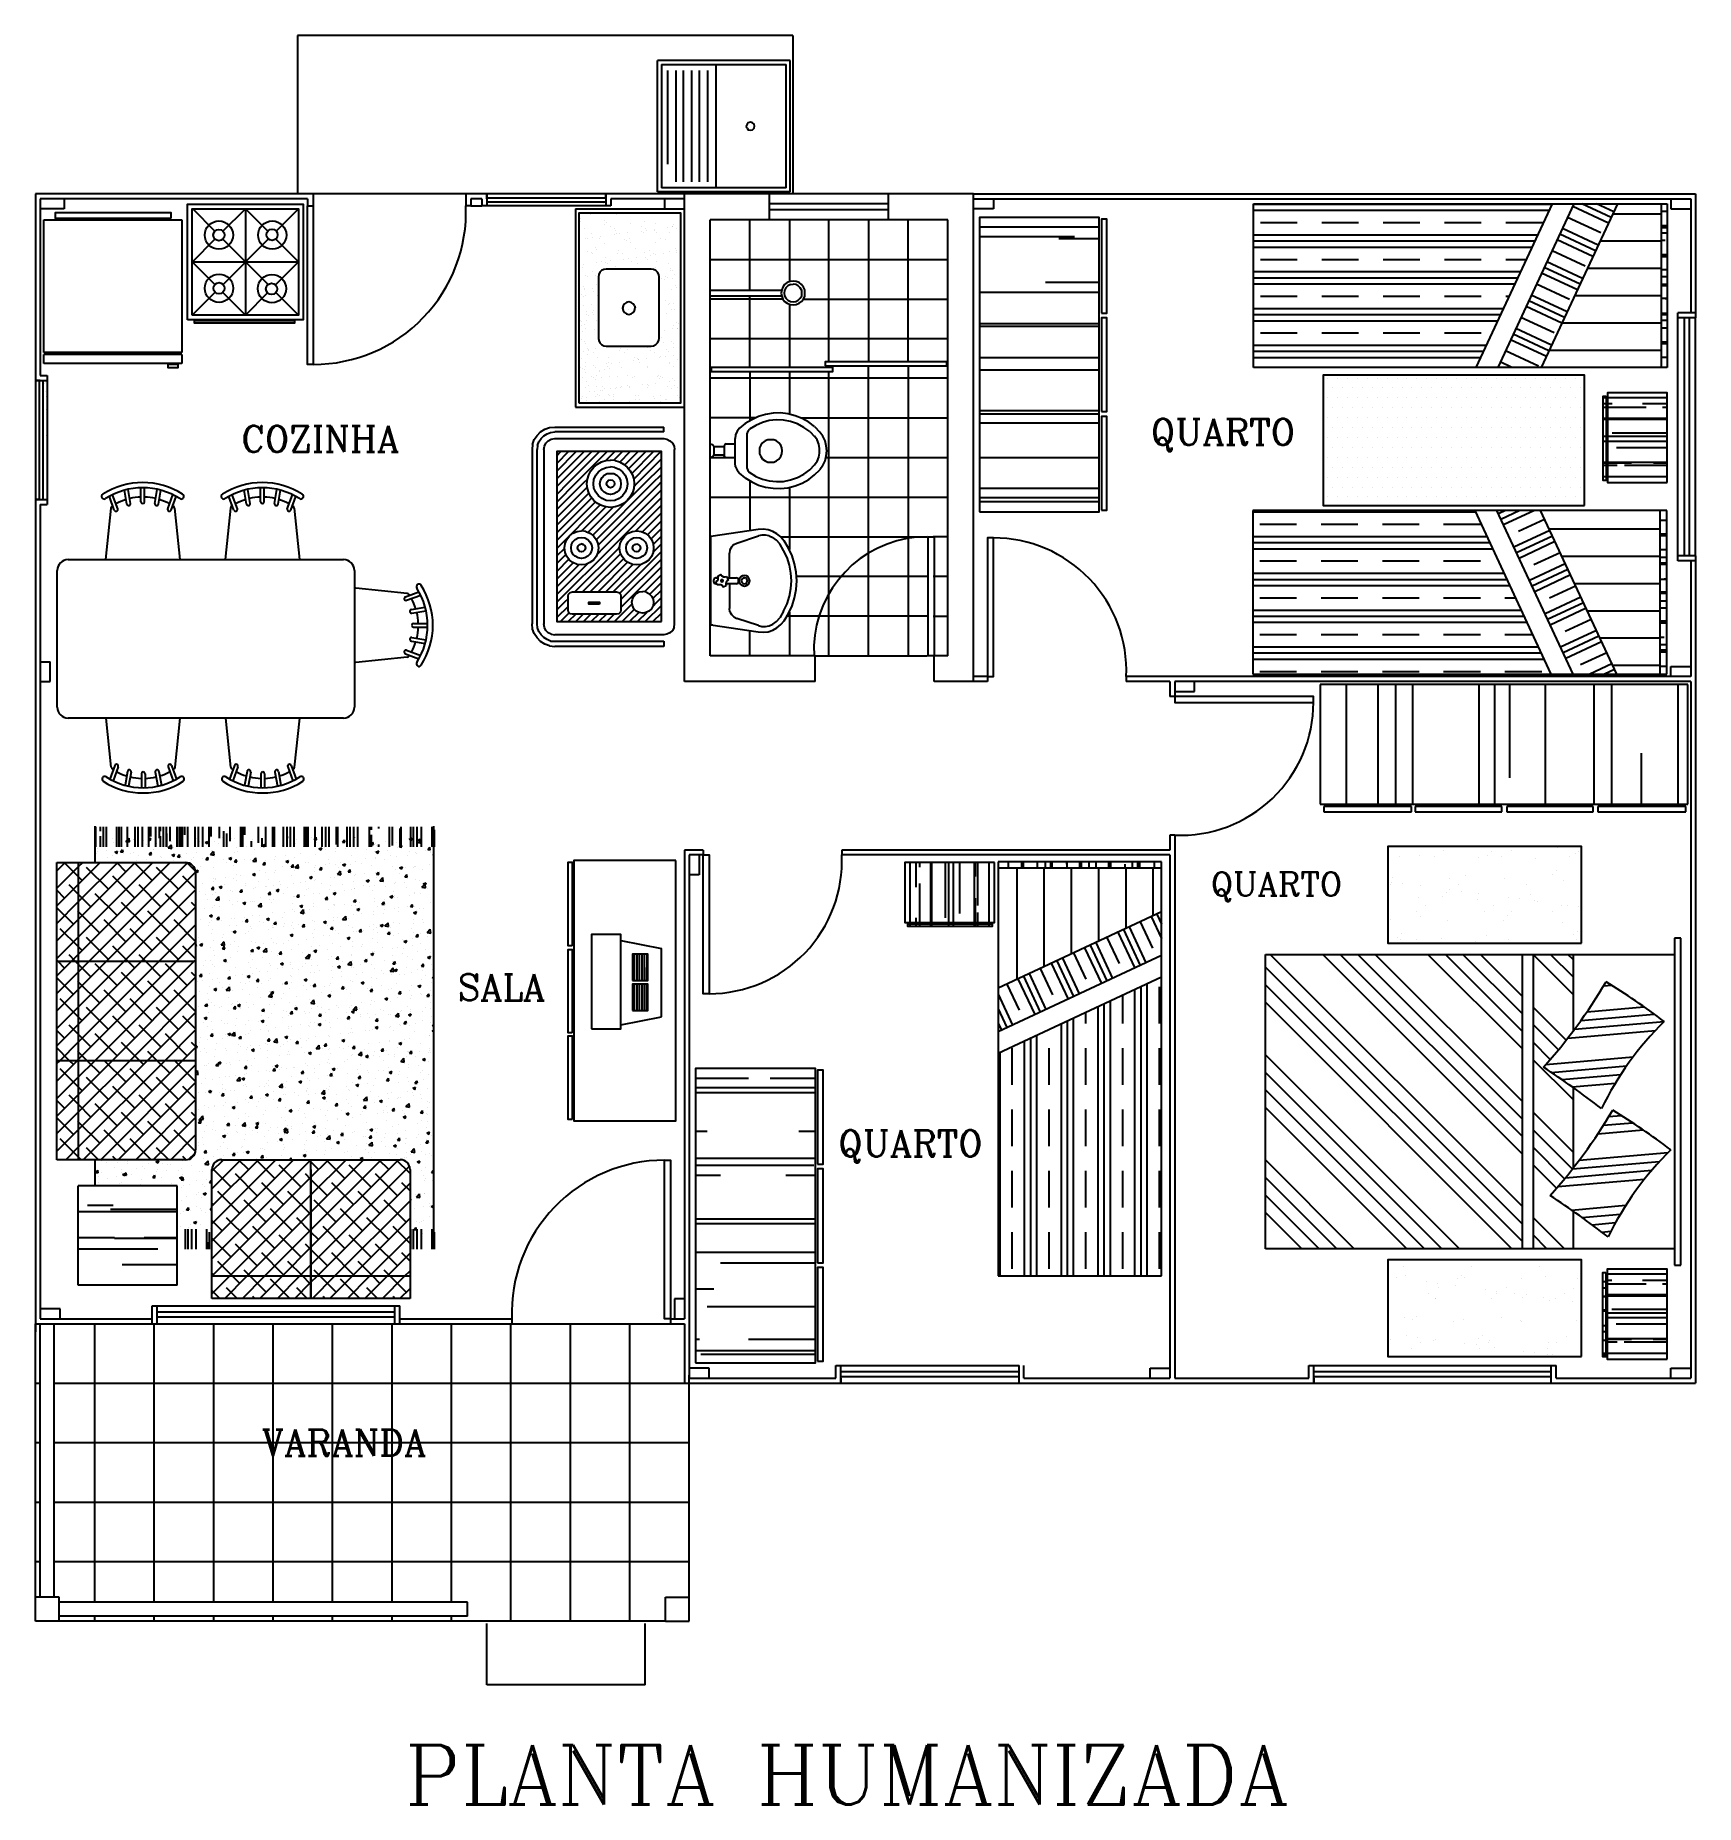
# Model space of a CAD drawing. Extents: x -7 to 226, y -20 to 32.
# Drawn here: x 129.12 to 137.5, y 11.2 to 20.12 of the extents above; entities that cross this region are included whole.
import ezdxf
from ezdxf.enums import TextEntityAlignment as Align

# ---------------------------------------------------------------- set-up
doc = ezdxf.new("R2010")
doc.units = 0
doc.header["$LTSCALE"] = 20
doc.layers.get('0').update_dxf_attribs({"linetype": 'CONTINUOUS'})
for name, color, linetype in [('APARELHO', 1, 'CONTINUOUS'), ('APARELHOS', 1, 'CONTINUOUS'), ('ARMÁRIOS', 23, 'CONTINUOUS'), ('CONCRETO', 5, 'CONTINUOUS'), ('DIM', 244, 'CONTINUOUS'), ('EQUIPAMENTO', 244, 'CONTINUOUS'), ('EQUIPAMENTOS', 1, 'CONTINUOUS'), ('JANELA', 5, 'CONTINUOUS'), ('PAREDALV', 7, 'CONTINUOUS'), ('PAREDE', 250, 'CONTINUOUS'), ('PEN33', 7, 'CONTINUOUS'), ('PEN7', 7, 'CONTINUOUS'), ('PISO', 30, 'CONTINUOUS'), ('PORTA', 1, 'CONTINUOUS'), ('TEXTO', 244, 'CONTINUOUS'), ('VISTAL', 30, 'CONTINUOUS'), ('VISTAP', 244, 'CONTINUOUS')]:
    doc.layers.add(name, color=color, linetype=linetype)
doc.styles.add('ROMANC', font='romanc.shx', dxfattribs={"height": 0.08})

msp = doc.modelspace()

# ---------------------------------------------------------------- texts
at = {"layer": 'TEXTO', "linetype": 'CONTINUOUS', "style": 'ROMANC'}
for s, height, p in [('COZINHA', 0.132, (130.5613, 18.0872)), ('QUARTO', 0.132, (135.117, 18.1071)), ('QUARTO', 0.12, (135.3868, 15.8277)), ('SALA', 0.132, (131.4757, 15.3206)), ('QUARTO', 0.132, (133.5399, 14.5174)), ('VARANDA', 0.132, (130.6811, 13.0227))]:
    msp.add_text(s, height=height, dxfattribs=at).set_placement(p, align=Align.MIDDLE)
at = {"layer": 'TEXTO', "color": 244, "linetype": 'CONTINUOUS', "style": 'ROMANC'}
msp.add_text('PLANTA HUMANIZADA', height=0.3, dxfattribs=at).set_placement((133.22, 11.3468), align=Align.MIDDLE)

# ---------------------------------------------------------------- blocks, each defined once
blk = doc.blocks.new('*X6')
at = {"color": 0, "linetype": 'CONTINUOUS'}
for p, q in [((5.852, -1.3009), (5.852, -1.3009)), ((5.8871, -1.3094), (5.8871, -1.3094)), ((5.8891, -1.3039), (5.8891, -1.3039)), ((5.9576, -1.3383), (5.9576, -1.3383)), ((6.015, -1.31), (6.015, -1.31)), ((6.0448, -1.3037), (6.0448, -1.3037)), ((6.1171, -1.3029), (6.1171, -1.3029)), ((6.15, -1.3052), (6.15, -1.3052)), ((6.2005, -1.3034), (6.2005, -1.3034)), ((6.2809, -1.3035), (6.2809, -1.3035)), ((5.8324, -1.3674), (5.8324, -1.3674)), ((5.8535, -1.3808), (5.8535, -1.3808)), ((5.872, -1.4277), (5.872, -1.4277)), ((5.8902, -1.4058), (5.8902, -1.4058)), ((5.8981, -1.4243), (5.8981, -1.4243)), ((5.9387, -1.4189), (5.9387, -1.4189)), ((5.9547, -1.3563), (5.9547, -1.3563)), ((5.9668, -1.3468), (5.9668, -1.3468)), ((5.9882, -1.3671), (5.9882, -1.3671)), ((6.0066, -1.41), (6.0066, -1.41)), ((6.0092, -1.3805), (6.0092, -1.3805)), ((6.0103, -1.3867), (6.0103, -1.3867)), ((6.0181, -1.4064), (6.0181, -1.4064)), ((6.0327, -1.4066), (6.0327, -1.4066)), ((6.0733, -1.4012), (6.0733, -1.4012)), ((6.0856, -1.3546), (6.0856, -1.3546)), ((6.1412, -1.3923), (6.1412, -1.3923)), ((6.1439, -1.3668), (6.1439, -1.3668)), ((6.1532, -1.4015), (6.1532, -1.4015)), ((6.1606, -1.3428), (6.1606, -1.3428)), ((6.1649, -1.3802), (6.1649, -1.3802)), ((6.1672, -1.3888), (6.1672, -1.3888)), ((6.2079, -1.3835), (6.2079, -1.3835)), ((6.2104, -1.3884), (6.2104, -1.3884)), ((6.2135, -1.3552), (6.2135, -1.3552)), ((6.2196, -1.3968), (6.2196, -1.3968)), ((6.2758, -1.3746), (6.2758, -1.3746)), ((6.284, -1.3998), (6.284, -1.3998)), ((6.2996, -1.3665), (6.2996, -1.3665)), ((6.3018, -1.3711), (6.3018, -1.3711)), ((6.3206, -1.3799), (6.3206, -1.3799)), ((5.86, -1.4305), (5.86, -1.4305)), ((5.8728, -1.4926), (5.8728, -1.4926)), ((5.8934, -1.5021), (5.8934, -1.5021)), ((5.8939, -1.506), (5.8939, -1.506)), ((5.9098, -1.4761), (5.9098, -1.4761)), ((5.919, -1.4846), (5.919, -1.4846)), ((5.9294, -1.4291), (5.9294, -1.4291)), ((5.9578, -1.4526), (5.9578, -1.4526)), ((6.0213, -1.5027), (6.0213, -1.5027)), ((6.0285, -1.4923), (6.0285, -1.4923)), ((6.0496, -1.5057), (6.0496, -1.5057)), ((6.0601, -1.4323), (6.0601, -1.4323)), ((6.0693, -1.4407), (6.0693, -1.4407)), ((6.0851, -1.4289), (6.0851, -1.4289)), ((6.0887, -1.451), (6.0887, -1.451)), ((6.1128, -1.4806), (6.1128, -1.4806)), ((6.1563, -1.4978), (6.1563, -1.4978)), ((6.1842, -1.492), (6.1842, -1.492)), ((6.1873, -1.5157), (6.1873, -1.5157)), ((6.2053, -1.5054), (6.2053, -1.5054)), ((6.2133, -1.5122), (6.2133, -1.5122)), ((6.2166, -1.4516), (6.2166, -1.4516)), ((6.2408, -1.4286), (6.2408, -1.4286)), ((6.254, -1.5069), (6.254, -1.5069)), ((6.2631, -1.4367), (6.2631, -1.4367)), ((6.2872, -1.4962), (6.2872, -1.4962)), ((6.3129, -1.4823), (6.3129, -1.4823)), ((6.3219, -1.4979), (6.3219, -1.4979)), ((6.3221, -1.4907), (6.3221, -1.4907)), ((5.8502, -1.56), (5.8502, -1.56)), ((5.8965, -1.5984), (5.8965, -1.5984)), ((5.9181, -1.5511), (5.9181, -1.5511)), ((5.9442, -1.5477), (5.9442, -1.5477)), ((5.961, -1.549), (5.961, -1.549)), ((5.9625, -1.5244), (5.9625, -1.5244)), ((5.9698, -1.5543), (5.9698, -1.5543)), ((5.9848, -1.5423), (5.9848, -1.5423)), ((6.0122, -1.57), (6.0122, -1.57)), ((6.0215, -1.5785), (6.0215, -1.5785)), ((6.0527, -1.5334), (6.0527, -1.5334)), ((6.0788, -1.53), (6.0788, -1.53)), ((6.0919, -1.5473), (6.0919, -1.5473)), ((6.1194, -1.5246), (6.1194, -1.5246)), ((6.1255, -1.5541), (6.1255, -1.5541)), ((6.1625, -1.5262), (6.1625, -1.5262)), ((6.1718, -1.5346), (6.1718, -1.5346)), ((6.2153, -1.5745), (6.2153, -1.5745)), ((6.2198, -1.5479), (6.2198, -1.5479)), ((6.2812, -1.5538), (6.2812, -1.5538)), ((6.2903, -1.5925), (6.2903, -1.5925)), ((5.8545, -1.6798), (5.8545, -1.6798)), ((5.8557, -1.6888), (5.8557, -1.6888)), ((5.8619, -1.6139), (5.8619, -1.6139)), ((5.8712, -1.6224), (5.8712, -1.6224)), ((5.8963, -1.6834), (5.8963, -1.6834)), ((5.8997, -1.6948), (5.8997, -1.6948)), ((5.9132, -1.6178), (5.9132, -1.6178)), ((5.9147, -1.6622), (5.9147, -1.6622)), ((6.2334, -1.639), (6.2334, -1.639)), ((6.2457, -1.6306), (6.2457, -1.6306)), ((6.2594, -1.6356), (6.2594, -1.6356)), ((6.265, -1.6201), (6.265, -1.6201)), ((6.2742, -1.6285), (6.2742, -1.6285)), ((6.2935, -1.6889), (6.2935, -1.6889)), ((6.3001, -1.6303), (6.3001, -1.6303)), ((6.3177, -1.6684), (6.3177, -1.6684)), ((6.3216, -1.679), (6.3216, -1.679)), ((5.8322, -1.7465), (5.8322, -1.7465)), ((6.265, -1.7424), (6.265, -1.7424)), ((6.2795, -1.7624), (6.2795, -1.7624)), ((6.2861, -1.7558), (6.2861, -1.7558)), ((6.2966, -1.7852), (6.2966, -1.7852)), ((6.3055, -1.759), (6.3055, -1.759)), ((5.8354, -1.8429), (5.8354, -1.8429)), ((5.8383, -1.8685), (5.8383, -1.8685)), ((5.8668, -1.8), (5.8668, -1.8)), ((5.8758, -1.8156), (5.8758, -1.8156)), ((5.8949, -1.805), (5.8949, -1.805)), ((5.9018, -1.8122), (5.9018, -1.8122)), ((5.9028, -1.7911), (5.9028, -1.7911)), ((5.9166, -1.8456), (5.9166, -1.8456)), ((5.9258, -1.8541), (5.9258, -1.8541)), ((6.0669, -1.8017), (6.0669, -1.8017)), ((6.0761, -1.8102), (6.0761, -1.8102)), ((6.077, -1.7891), (6.077, -1.7891)), ((6.2699, -1.8062), (6.2699, -1.8062)), ((6.3054, -1.8676), (6.3054, -1.8676)), ((6.3197, -1.8518), (6.3197, -1.8518)), ((6.3289, -1.8602), (6.3289, -1.8602)), ((5.8385, -1.9392), (5.8385, -1.9392)), ((5.8539, -1.9479), (5.8539, -1.9479)), ((5.8593, -1.8819), (5.8593, -1.8819)), ((5.906, -1.8875), (5.906, -1.8875)), ((5.9219, -1.939), (5.9219, -1.939)), ((6.2324, -1.9333), (6.2324, -1.9333)), ((6.2467, -1.9297), (6.2467, -1.9297)), ((6.2577, -1.8948), (6.2577, -1.8948)), ((6.2998, -1.8815), (6.2998, -1.8815)), ((6.3256, -1.8858), (6.3256, -1.8858)), ((6.3265, -1.881), (6.3265, -1.881)), ((5.8417, -2.0356), (5.8417, -2.0356)), ((5.8688, -1.9834), (5.8688, -1.9834)), ((5.878, -1.9919), (5.878, -1.9919)), ((5.8786, -1.9937), (5.8786, -1.9937)), ((5.8997, -2.0071), (5.8997, -2.0071)), ((5.9091, -1.9838), (5.9091, -1.9838)), ((5.9215, -2.0317), (5.9215, -2.0317)), ((5.9767, -2.0307), (5.9767, -2.0307)), ((6.0344, -1.9934), (6.0344, -1.9934)), ((6.037, -1.9844), (6.037, -1.9844)), ((6.0554, -2.0068), (6.0554, -2.0068)), ((6.0718, -1.9878), (6.0718, -1.9878)), ((6.1025, -2.0447), (6.1025, -2.0447)), ((6.1076, -2.029), (6.1076, -2.029)), ((6.1216, -2.0334), (6.1216, -2.0334)), ((6.1286, -2.0412), (6.1286, -2.0412)), ((6.1308, -2.0419), (6.1308, -2.0419)), ((6.1692, -2.0359), (6.1692, -2.0359)), ((6.1721, -1.9796), (6.1721, -1.9796)), ((6.1901, -1.9931), (6.1901, -1.9931)), ((6.2111, -2.0065), (6.2111, -2.0065)), ((6.2355, -2.0296), (6.2355, -2.0296)), ((6.2371, -2.0269), (6.2371, -2.0269)), ((6.2632, -2.0235), (6.2632, -2.0235)), ((6.2719, -1.9896), (6.2719, -1.9896)), ((6.2811, -1.998), (6.2811, -1.998)), ((6.3029, -1.9779), (6.3029, -1.9779)), ((6.3038, -2.0182), (6.3038, -2.0182)), ((6.3246, -2.0379), (6.3246, -2.0379)), ((5.8302, -2.1297), (5.8302, -2.1297)), ((5.8334, -2.0801), (5.8334, -2.0801)), ((5.8448, -2.1319), (5.8448, -2.1319)), ((5.8594, -2.0767), (5.8594, -2.0767)), ((5.9, -2.0713), (5.9, -2.0713)), ((5.9123, -2.0801), (5.9123, -2.0801)), ((5.919, -2.1189), (5.919, -2.1189)), ((5.9401, -2.1323), (5.9401, -2.1323)), ((5.9679, -2.0624), (5.9679, -2.0624)), ((5.9712, -2.0773), (5.9712, -2.0773)), ((5.9756, -2.0555), (5.9756, -2.0555)), ((5.9799, -2.127), (5.9799, -2.127)), ((5.9805, -2.0858), (5.9805, -2.0858)), ((5.994, -2.0589), (5.994, -2.0589)), ((6.024, -2.1256), (6.024, -2.1256)), ((6.0346, -2.0536), (6.0346, -2.0536)), ((6.0402, -2.0808), (6.0402, -2.0808)), ((6.0747, -2.1186), (6.0747, -2.1186)), ((6.0958, -2.132), (6.0958, -2.132)), ((6.1108, -2.1254), (6.1108, -2.1254)), ((6.1313, -2.0552), (6.1313, -2.0552)), ((6.1743, -2.0817), (6.1743, -2.0817)), ((6.1752, -2.0759), (6.1752, -2.0759)), ((6.224, -2.1273), (6.224, -2.1273)), ((6.2304, -2.1183), (6.2304, -2.1183)), ((6.2333, -2.1358), (6.2333, -2.1358)), ((6.2387, -2.126), (6.2387, -2.126)), ((6.2515, -2.1317), (6.2515, -2.1317)), ((6.287, -2.0549), (6.287, -2.0549)), ((6.3061, -2.0742), (6.3061, -2.0742)), ((5.848, -2.2282), (5.848, -2.2282)), ((5.8603, -2.1809), (5.8603, -2.1809)), ((5.8737, -2.1695), (5.8737, -2.1695)), ((5.8795, -2.2035), (5.8795, -2.2035)), ((5.9055, -2.2001), (5.9055, -2.2001)), ((5.9154, -2.1765), (5.9154, -2.1765)), ((5.9234, -2.2151), (5.9234, -2.2151)), ((5.9326, -2.2236), (5.9326, -2.2236)), ((5.9461, -2.1947), (5.9461, -2.1947)), ((5.983, -2.2234), (5.983, -2.2234)), ((6.014, -2.1858), (6.014, -2.1858)), ((6.016, -2.1807), (6.016, -2.1807)), ((6.0401, -2.1823), (6.0401, -2.1823)), ((6.0433, -2.1771), (6.0433, -2.1771)), ((6.0737, -2.1712), (6.0737, -2.1712)), ((6.0807, -2.177), (6.0807, -2.177)), ((6.0829, -2.1797), (6.0829, -2.1797)), ((6.1139, -2.2217), (6.1139, -2.2217)), ((6.1264, -2.2195), (6.1264, -2.2195)), ((6.1486, -2.168), (6.1486, -2.168)), ((6.1717, -2.1804), (6.1717, -2.1804)), ((6.1747, -2.1646), (6.1747, -2.1646)), ((6.1784, -2.1722), (6.1784, -2.1722)), ((6.2153, -2.1593), (6.2153, -2.1593)), ((6.2418, -2.2223), (6.2418, -2.2223)), ((6.2768, -2.1757), (6.2768, -2.1757)), ((6.2832, -2.1503), (6.2832, -2.1503)), ((6.3092, -2.1706), (6.3092, -2.1706)), ((6.3093, -2.1469), (6.3093, -2.1469)), ((6.3265, -2.2213), (6.3265, -2.2213)), ((6.3274, -2.1801), (6.3274, -2.1801)), ((6.3357, -2.2297), (6.3357, -2.2297)), ((5.9594, -2.2441), (5.9594, -2.2441)), ((5.9805, -2.2575), (5.9805, -2.2575)), ((6.1151, -2.2438), (6.1151, -2.2438)), ((6.1362, -2.2572), (6.1362, -2.2572)), ((6.2708, -2.2435), (6.2708, -2.2435)), ((6.2919, -2.2569), (6.2919, -2.2569))]:
    blk.add_line(p, q, dxfattribs=at)
blk = doc.blocks.new('*X149')
at = {"color": 0}
for p, q in [((9.3208, 5.8875), (9.453, 5.8875)), ((9.3208, 5.875), (9.453, 5.875)), ((9.3208, 5.8625), (9.453, 5.8625)), ((9.3208, 5.85), (9.453, 5.85)), ((9.3208, 5.8375), (9.453, 5.8375)), ((9.3208, 5.825), (9.453, 5.825)), ((9.4722, 5.8875), (9.6044, 5.8875)), ((9.4722, 5.875), (9.6044, 5.875)), ((9.4722, 5.8625), (9.6044, 5.8625)), ((9.4722, 5.85), (9.6044, 5.85)), ((9.4722, 5.8375), (9.6044, 5.8375)), ((9.4722, 5.825), (9.6044, 5.825))]:
    blk.add_line(p, q, dxfattribs=at)
blk = doc.blocks.new('*X150')
at = {"color": 0}
for p, q in [((21.6773, 62.4), (22.08, 62.4)), ((21.9, 62.48), (22.1773, 62.48)), ((21.6773, 62.344), (21.86, 62.344)), ((21.86, 62.346), (22.1773, 62.346)), ((22.01, 62.344), (22.1773, 62.344)), ((21.6773, 62.212), (22.1773, 62.212)), ((21.84, 62.2), (22.1773, 62.2))]:
    blk.add_line(p, q, dxfattribs=at)
blk = doc.blocks.new('*X153')
at = {"color": 0, "linetype": 'CONTINUOUS'}
for p, q in [((129.0249, 27.2572), (129.0249, 27.2572)), ((129.027, 27.2396), (129.027, 27.2396)), ((129.0646, 27.2284), (129.0646, 27.2284)), ((129.091, 27.2442), (129.1066, 27.2604)), ((129.091, 27.2442), (129.1088, 27.2414)), ((129.1088, 27.2414), (129.1066, 27.2604)), ((129.1309, 27.2546), (129.1309, 27.2546)), ((129.1316, 27.2527), (129.1316, 27.2527)), ((129.1812, 27.2484), (129.1812, 27.2484)), ((129.1972, 27.2268), (129.1972, 27.2268)), ((129.2031, 27.2548), (129.2171, 27.2602)), ((129.2031, 27.2548), (129.2131, 27.2481)), ((129.2131, 27.248), (129.2171, 27.2601)), ((129.2384, 27.2481), (129.2384, 27.2481)), ((129.2473, 27.2334), (129.2473, 27.2334)), ((129.3044, 27.2111), (129.32, 27.2273)), ((129.3222, 27.2083), (129.32, 27.2273)), ((129.323, 27.2434), (129.323, 27.2434)), ((129.3452, 27.2436), (129.3452, 27.2436)), ((129.4361, 27.2299), (129.4361, 27.2299)), ((129.4493, 27.26), (129.4493, 27.26)), ((129.4519, 27.2391), (129.4519, 27.2391)), ((129.4624, 27.2446), (129.4624, 27.2446)), ((129.4905, 27.2388), (129.5045, 27.2442)), ((129.4905, 27.2388), (129.5005, 27.2321)), ((129.5005, 27.232), (129.5046, 27.2441)), ((129.5165, 27.2615), (129.5165, 27.2615)), ((129.5388, 27.244), (129.5388, 27.244)), ((129.5587, 27.2346), (129.5587, 27.2346)), ((129.5791, 27.2646), (129.5791, 27.2646)), ((129.6233, 27.257), (129.6233, 27.257)), ((129.6398, 27.2568), (129.6398, 27.2568)), ((129.6655, 27.2301), (129.6655, 27.2301)), ((129.7301, 27.2525), (129.7301, 27.2525)), ((129.7722, 27.2256), (129.7722, 27.2256)), ((129.7747, 27.2309), (129.7747, 27.2309)), ((129.778, 27.2228), (129.792, 27.2281)), ((129.7879, 27.216), (129.792, 27.228)), ((129.8368, 27.2479), (129.8368, 27.2479)), ((129.8887, 27.2346), (129.8887, 27.2346)), ((129.901, 27.2475), (129.901, 27.2475)), ((129.9085, 27.2652), (129.9093, 27.2652)), ((129.9093, 27.2651), (129.9093, 27.2652)), ((129.9436, 27.2434), (129.9436, 27.2434)), ((129.9449, 27.2321), (129.9449, 27.2321)), ((129.951, 27.2541), (129.951, 27.2541)), ((130.0054, 27.2547), (130.0054, 27.2547)), ((130.0268, 27.2641), (130.0268, 27.2641)), ((130.0408, 27.2537), (130.0504, 27.2652)), ((130.0408, 27.2537), (130.0527, 27.2526)), ((130.0488, 27.2471), (130.0488, 27.2471)), ((130.0528, 27.2525), (130.0504, 27.2651)), ((130.0504, 27.2389), (130.0504, 27.2389)), ((130.1515, 27.2612), (130.1515, 27.2612)), ((130.1571, 27.2344), (130.1571, 27.2344)), ((130.1842, 27.2411), (130.1939, 27.2526)), ((130.1842, 27.2411), (130.1962, 27.2401)), ((130.1962, 27.24), (130.1939, 27.2525)), ((130.2423, 27.2652), (130.2434, 27.2645)), ((130.2434, 27.2644), (130.2437, 27.2652)), ((130.2639, 27.2299), (130.2639, 27.2299)), ((130.3277, 27.2286), (130.3373, 27.2401)), ((130.3277, 27.2286), (130.3396, 27.2275)), ((130.3397, 27.2274), (130.3373, 27.24)), ((130.3526, 27.235), (130.3526, 27.235)), ((130.3706, 27.2254), (130.3706, 27.2254)), ((130.4027, 27.2416), (130.4027, 27.2416)), ((130.4567, 27.2365), (130.4567, 27.2365)), ((130.4711, 27.216), (130.4808, 27.2275)), ((130.4784, 27.2516), (130.4784, 27.2516)), ((130.4831, 27.2149), (130.4808, 27.2274)), ((130.5209, 27.2552), (130.5349, 27.2606)), ((130.5209, 27.2552), (130.5308, 27.2485)), ((130.5308, 27.2484), (130.5349, 27.2605)), ((130.5577, 27.2493), (130.5577, 27.2493)), ((130.5586, 27.2404), (130.5742, 27.2566)), ((130.5586, 27.2404), (130.5764, 27.2377)), ((130.5764, 27.2376), (130.5742, 27.2566)), ((130.5803, 27.2354), (130.5803, 27.2354)), ((128.9429, 27.1824), (128.9429, 27.1824)), ((128.9451, 27.1936), (128.9451, 27.1936)), ((128.948, 27.2084), (128.948, 27.2084)), ((128.9951, 27.2002), (128.9951, 27.2002)), ((128.9959, 27.1645), (128.9959, 27.1645)), ((129.0246, 27.173), (129.0246, 27.173)), ((129.0351, 27.1903), (129.0491, 27.1957)), ((129.0351, 27.1903), (129.045, 27.1836)), ((129.045, 27.1835), (129.0491, 27.1956)), ((129.0497, 27.1779), (129.0497, 27.1779)), ((129.0644, 27.1911), (129.074, 27.2026)), ((129.0644, 27.1911), (129.0763, 27.19)), ((129.0709, 27.2102), (129.0709, 27.2102)), ((129.0763, 27.1899), (129.074, 27.2025)), ((129.1125, 27.1845), (129.1125, 27.1845)), ((129.1285, 27.188), (129.1285, 27.188)), ((129.1446, 27.1479), (129.1446, 27.1479)), ((129.1564, 27.1733), (129.1564, 27.1733)), ((129.1947, 27.1545), (129.1947, 27.1545)), ((129.2078, 27.1785), (129.2175, 27.19)), ((129.2078, 27.1785), (129.2198, 27.1775)), ((129.2198, 27.1774), (129.2175, 27.1899)), ((129.2292, 27.2045), (129.2292, 27.2045)), ((129.2312, 27.2021), (129.2312, 27.2021)), ((129.2632, 27.1688), (129.2632, 27.1688)), ((129.2704, 27.1645), (129.2704, 27.1645)), ((129.3044, 27.2111), (129.3222, 27.2083)), ((129.3225, 27.1743), (129.3365, 27.1796)), ((129.3225, 27.1743), (129.3324, 27.1676)), ((129.3298, 27.1483), (129.3298, 27.1483)), ((129.3322, 27.2149), (129.3322, 27.2149)), ((129.3325, 27.1675), (129.3365, 27.1795)), ((129.3458, 27.2245), (129.3458, 27.2245)), ((129.3513, 27.166), (129.3609, 27.1775)), ((129.3513, 27.166), (129.3632, 27.1649)), ((129.3632, 27.1648), (129.3609, 27.1774)), ((129.37, 27.1643), (129.37, 27.1643)), ((129.3967, 27.1811), (129.3967, 27.1811)), ((129.4222, 27.1545), (129.4222, 27.1545)), ((129.4336, 27.1633), (129.4336, 27.1633)), ((129.4468, 27.1877), (129.4468, 27.1877)), ((129.4767, 27.1598), (129.4767, 27.1598)), ((129.4947, 27.1534), (129.5044, 27.1649)), ((129.4947, 27.1534), (129.5067, 27.1524)), ((129.5067, 27.1523), (129.5044, 27.1648)), ((129.5179, 27.178), (129.5335, 27.1942)), ((129.5179, 27.178), (129.5357, 27.1752)), ((129.5225, 27.1977), (129.5225, 27.1977)), ((129.5357, 27.1752), (129.5335, 27.1941)), ((129.5363, 27.1774), (129.5363, 27.1774)), ((129.5388, 27.1746), (129.5388, 27.1746)), ((129.5835, 27.1553), (129.5835, 27.1553)), ((129.6099, 27.1583), (129.6239, 27.1636)), ((129.6099, 27.1583), (129.6199, 27.1515)), ((129.6199, 27.1514), (129.6239, 27.1635)), ((129.6374, 27.1902), (129.6374, 27.1902)), ((129.6382, 27.1409), (129.6478, 27.1524)), ((129.6382, 27.1409), (129.6501, 27.1398)), ((129.6463, 27.142), (129.6463, 27.142)), ((129.6501, 27.1397), (129.6478, 27.1523)), ((129.6488, 27.2143), (129.6488, 27.2143)), ((129.6555, 27.1946), (129.6555, 27.1946)), ((129.6903, 27.1508), (129.6903, 27.1508)), ((129.6989, 27.2209), (129.6989, 27.2209)), ((129.722, 27.152), (129.722, 27.152)), ((129.7313, 27.1449), (129.7469, 27.1611)), ((129.7313, 27.1449), (129.7491, 27.1421)), ((129.7388, 27.1386), (129.7388, 27.1386)), ((129.7412, 27.2052), (129.7412, 27.2052)), ((129.7491, 27.1421), (129.7469, 27.161)), ((129.7721, 27.2146), (129.7721, 27.2146)), ((129.778, 27.2228), (129.7879, 27.2161)), ((129.7816, 27.1283), (129.7913, 27.1398)), ((129.7936, 27.1272), (129.7913, 27.1397)), ((129.797, 27.1463), (129.797, 27.1463)), ((129.8415, 27.1527), (129.8415, 27.1527)), ((129.8439, 27.2193), (129.8439, 27.2193)), ((129.8484, 27.1686), (129.8484, 27.1686)), ((129.879, 27.2211), (129.879, 27.2211)), ((129.8973, 27.1422), (129.9113, 27.1476)), ((129.8973, 27.1422), (129.9073, 27.1355)), ((129.8984, 27.1752), (129.8984, 27.1752)), ((129.9038, 27.1418), (129.9038, 27.1418)), ((129.9073, 27.1354), (129.9114, 27.1475)), ((129.9425, 27.1655), (129.9425, 27.1655)), ((129.9742, 27.1852), (129.9742, 27.1852)), ((129.9858, 27.2166), (129.9858, 27.2166)), ((130.0106, 27.1373), (130.0106, 27.1373)), ((130.0464, 27.1805), (130.0464, 27.1805)), ((130.0654, 27.2067), (130.0794, 27.2121)), ((130.0654, 27.2067), (130.0753, 27.2)), ((130.0754, 27.1999), (130.0794, 27.212)), ((130.0925, 27.2121), (130.0925, 27.2121)), ((130.1005, 27.2018), (130.1005, 27.2018)), ((130.1138, 27.1553), (130.1138, 27.1553)), ((130.1491, 27.1946), (130.1491, 27.1946)), ((130.1505, 27.2084), (130.1505, 27.2084)), ((130.1737, 27.1395), (130.1737, 27.1395)), ((130.1993, 27.2075), (130.1993, 27.2075)), ((130.2263, 27.2184), (130.2263, 27.2184)), ((130.2304, 27.1754), (130.2304, 27.1754)), ((130.2477, 27.1408), (130.2477, 27.1408)), ((130.2501, 27.2074), (130.2501, 27.2074)), ((130.3, 27.1561), (130.3, 27.1561)), ((130.3061, 27.203), (130.3061, 27.203)), ((130.347, 27.1954), (130.347, 27.1954)), ((130.3501, 27.1627), (130.3501, 27.1627)), ((130.3515, 27.1558), (130.3515, 27.1558)), ((130.3528, 27.1907), (130.3668, 27.1961)), ((130.3528, 27.1907), (130.3628, 27.184)), ((130.354, 27.2224), (130.354, 27.2224)), ((130.3628, 27.1839), (130.3668, 27.196)), ((130.395, 27.1515), (130.395, 27.1515)), ((130.4128, 27.1985), (130.4128, 27.1985)), ((130.4258, 27.1727), (130.4258, 27.1727)), ((130.4542, 27.1699), (130.4542, 27.1699)), ((130.4637, 27.2154), (130.4637, 27.2154)), ((130.4711, 27.216), (130.4831, 27.215)), ((130.4774, 27.2209), (130.4774, 27.2209)), ((130.5116, 27.1715), (130.5116, 27.1715)), ((130.5196, 27.194), (130.5196, 27.194)), ((130.5521, 27.1893), (130.5521, 27.1893)), ((130.5553, 27.1827), (130.5553, 27.1827)), ((130.5842, 27.2164), (130.5842, 27.2164)), ((130.6022, 27.1959), (130.6022, 27.1959)), ((130.6146, 27.2035), (130.6242, 27.215)), ((130.6146, 27.2035), (130.6265, 27.2024)), ((130.6266, 27.2023), (130.6242, 27.2149)), ((130.6263, 27.1895), (130.6263, 27.1895)), ((130.6282, 27.1915), (130.6282, 27.1915)), ((130.6402, 27.1747), (130.6446, 27.1764)), ((130.6402, 27.1747), (130.6446, 27.1718)), ((129.4421, 27.0939), (129.4559, 27.0991)), ((129.4422, 27.0935), (129.4518, 27.087)), ((129.4518, 27.0869), (129.4559, 27.099)), ((129.4699, 27.1188), (129.4699, 27.1188)), ((129.5306, 27.0552), (129.5306, 27.0552)), ((129.5339, 27.1108), (129.5339, 27.1108)), ((129.5436, 27.0566), (129.5436, 27.0566)), ((129.5446, 27.0531), (129.5446, 27.0531)), ((129.5937, 27.0632), (129.5937, 27.0632)), ((129.5962, 27.1354), (129.5962, 27.1354)), ((129.6325, 27.0571), (129.6325, 27.0571)), ((129.6349, 27.1236), (129.6349, 27.1236)), ((129.6472, 27.0753), (129.6472, 27.0753)), ((129.6513, 27.0486), (129.6513, 27.0486)), ((129.6694, 27.0731), (129.6694, 27.0731)), ((129.7293, 27.0777), (129.7433, 27.0831)), ((129.7293, 27.0777), (129.7392, 27.071)), ((129.7364, 27.072), (129.7364, 27.072)), ((129.7393, 27.0709), (129.7433, 27.083)), ((129.7638, 27.0953), (129.7638, 27.0953)), ((129.7816, 27.1283), (129.7936, 27.1273)), ((129.7957, 27.0898), (129.7957, 27.0898)), ((129.8118, 27.0514), (129.8118, 27.0514)), ((129.8391, 27.0861), (129.8391, 27.0861)), ((129.8458, 27.0964), (129.8458, 27.0964)), ((129.8805, 27.1153), (129.8805, 27.1153)), ((129.9216, 27.1063), (129.9216, 27.1063)), ((129.9251, 27.1158), (129.9347, 27.1273)), ((129.9251, 27.1158), (129.937, 27.1147)), ((129.9284, 27.0714), (129.9284, 27.0714)), ((129.9371, 27.1146), (129.9347, 27.1272)), ((129.9401, 27.0989), (129.9401, 27.0989)), ((129.9448, 27.1118), (129.9604, 27.128)), ((129.9448, 27.1118), (129.9626, 27.109)), ((129.9626, 27.1089), (129.9604, 27.1279)), ((129.9971, 27.1353), (129.9971, 27.1353)), ((130.0167, 27.0617), (130.0307, 27.0671)), ((130.0167, 27.0617), (130.0267, 27.055)), ((130.0267, 27.0549), (130.0307, 27.067)), ((130.0415, 27.0473), (130.0415, 27.0473)), ((130.044, 27.1139), (130.044, 27.1139)), ((130.045, 27.0914), (130.045, 27.0914)), ((130.0453, 27.0507), (130.0453, 27.0507)), ((130.0479, 27.123), (130.0479, 27.123)), ((130.0685, 27.1032), (130.0782, 27.1147)), ((130.0685, 27.1032), (130.0805, 27.1022)), ((130.0805, 27.1021), (130.0782, 27.1146)), ((130.0979, 27.1295), (130.0979, 27.1295)), ((130.1173, 27.1327), (130.1173, 27.1327)), ((130.1211, 27.0606), (130.1211, 27.0606)), ((130.1442, 27.0614), (130.1442, 27.0614)), ((130.1466, 27.128), (130.1466, 27.128)), ((130.1582, 27.0787), (130.1738, 27.0949)), ((130.1582, 27.0787), (130.176, 27.0759)), ((130.1617, 27.1114), (130.1617, 27.1114)), ((130.176, 27.0758), (130.1738, 27.0948)), ((130.1848, 27.1262), (130.1988, 27.1316)), ((130.1848, 27.1262), (130.1947, 27.1195)), ((130.1947, 27.1194), (130.1988, 27.1315)), ((130.212, 27.0907), (130.2216, 27.1022)), ((130.212, 27.0907), (130.2239, 27.0896)), ((130.224, 27.0895), (130.2216, 27.1021)), ((130.2241, 27.1282), (130.2241, 27.1282)), ((130.2452, 27.0742), (130.2452, 27.0742)), ((130.2474, 27.0773), (130.2474, 27.0773)), ((130.2783, 27.1314), (130.2783, 27.1314)), ((130.2974, 27.0839), (130.2974, 27.0839)), ((130.3041, 27.0457), (130.3182, 27.0511)), ((130.3141, 27.0389), (130.3182, 27.051)), ((130.3309, 27.1237), (130.3309, 27.1237)), ((130.3491, 27.0892), (130.3491, 27.0892)), ((130.3547, 27.0615), (130.3547, 27.0615)), ((130.3554, 27.0781), (130.3651, 27.0896)), ((130.3554, 27.0781), (130.3674, 27.0771)), ((130.3674, 27.077), (130.3651, 27.0895)), ((130.3717, 27.0456), (130.3872, 27.0618)), ((130.3732, 27.0938), (130.3732, 27.0938)), ((130.3895, 27.0427), (130.3873, 27.0617)), ((130.4376, 27.1192), (130.4376, 27.1192)), ((130.4518, 27.1033), (130.4518, 27.1033)), ((130.4713, 27.0815), (130.4713, 27.0815)), ((130.4722, 27.1102), (130.4862, 27.1156)), ((130.4722, 27.1102), (130.4821, 27.1035)), ((130.4822, 27.1034), (130.4862, 27.1155)), ((130.4989, 27.0656), (130.5085, 27.0771)), ((130.4989, 27.0656), (130.5108, 27.0645)), ((130.4995, 27.1105), (130.4995, 27.1105)), ((130.5109, 27.0644), (130.5085, 27.077)), ((130.5444, 27.1147), (130.5444, 27.1147)), ((130.5496, 27.117), (130.5496, 27.117)), ((130.5504, 27.0495), (130.5504, 27.0495)), ((130.5528, 27.1161), (130.5528, 27.1161)), ((130.5727, 27.0481), (130.5727, 27.0481)), ((130.588, 27.1015), (130.588, 27.1015)), ((130.6253, 27.127), (130.6253, 27.127)), ((130.6423, 27.053), (130.6446, 27.0557)), ((130.6423, 27.053), (130.6446, 27.0528)), ((129.4619, 26.9913), (129.4619, 26.9913)), ((129.48, 27.0307), (129.48, 27.0307)), ((129.491, 26.9777), (129.491, 26.9777)), ((129.5225, 27.003), (129.5321, 27.0145)), ((129.5225, 27.003), (129.5344, 27.0019)), ((129.529, 26.9777), (129.529, 26.9777)), ((129.5315, 27.0442), (129.5315, 27.0442)), ((129.5344, 27.0018), (129.5321, 27.0144)), ((129.5411, 26.9843), (129.5411, 26.9843)), ((129.5444, 26.9501), (129.56, 26.9663)), ((129.5622, 26.9472), (129.56, 26.9662)), ((129.5613, 27.0132), (129.5753, 27.0186)), ((129.5613, 27.0132), (129.5712, 27.0065)), ((129.5712, 27.0064), (129.5753, 27.0185)), ((129.5785, 27.0113), (129.5785, 27.0113)), ((129.5867, 27.0262), (129.5867, 27.0262)), ((129.6168, 26.9942), (129.6168, 26.9942)), ((129.6301, 26.9905), (129.6301, 26.9905)), ((129.6659, 26.9904), (129.6756, 27.0019)), ((129.6659, 26.9904), (129.6779, 26.9894)), ((129.6779, 26.9893), (129.6756, 27.0018)), ((129.6935, 27.0217), (129.6935, 27.0217)), ((129.6951, 27.0313), (129.6951, 27.0313)), ((129.7339, 27.0055), (129.7339, 27.0055)), ((129.7431, 27.0109), (129.7431, 27.0109)), ((129.7581, 27.0441), (129.7581, 27.0441)), ((129.7715, 26.9614), (129.7715, 26.9614)), ((129.7932, 27.0175), (129.7932, 27.0175)), ((129.8003, 27.0172), (129.8003, 27.0172)), ((129.8094, 26.9779), (129.819, 26.9894)), ((129.8094, 26.9779), (129.8213, 26.9768)), ((129.8214, 26.9767), (129.819, 26.9893)), ((129.8366, 27.0195), (129.8366, 27.0195)), ((129.8487, 26.9972), (129.8627, 27.0026)), ((129.8487, 26.9972), (129.8586, 26.9905)), ((129.8586, 26.9904), (129.8627, 27.0025)), ((129.8649, 27.0396), (129.8649, 27.0396)), ((129.8689, 27.0274), (129.8689, 27.0274)), ((129.8882, 26.9814), (129.8882, 26.9814)), ((129.907, 27.0127), (129.907, 27.0127)), ((129.9352, 26.9658), (129.9352, 26.9658)), ((129.9376, 27.0324), (129.9376, 27.0324)), ((129.9426, 26.9652), (129.9426, 26.9652)), ((129.9528, 26.9653), (129.9625, 26.9768)), ((129.9528, 26.9653), (129.9648, 26.9643)), ((129.9648, 26.9642), (129.9625, 26.9767)), ((129.9716, 27.0351), (129.9716, 27.0351)), ((129.9927, 26.9718), (129.9927, 26.9718)), ((129.9952, 27.0441), (129.9952, 27.0441)), ((130.0048, 27.0014), (130.0048, 27.0014)), ((130.0138, 27.0082), (130.0138, 27.0082)), ((130.0391, 26.9808), (130.0391, 26.9808)), ((130.0684, 26.9818), (130.0684, 26.9818)), ((130.0784, 27.0305), (130.0784, 27.0305)), ((130.0963, 26.9528), (130.1059, 26.9643)), ((130.1083, 26.9516), (130.1059, 26.9642)), ((130.1206, 27.0037), (130.1206, 27.0037)), ((130.1214, 27.0214), (130.1214, 27.0214)), ((130.1361, 26.9812), (130.1501, 26.9866)), ((130.1361, 26.9812), (130.1461, 26.9745)), ((130.1418, 26.9949), (130.1418, 26.9949)), ((130.1461, 26.9744), (130.1501, 26.9865)), ((130.1851, 27.026), (130.1851, 27.026)), ((130.1948, 26.9984), (130.1948, 26.9984)), ((130.2273, 26.9992), (130.2273, 26.9992)), ((130.2381, 27.0414), (130.2381, 27.0414)), ((130.2428, 27.0077), (130.2428, 27.0077)), ((130.2448, 27.005), (130.2448, 27.005)), ((130.2919, 27.0215), (130.2919, 27.0215)), ((130.3041, 27.0457), (130.3141, 27.039)), ((130.3206, 27.0149), (130.3206, 27.0149)), ((130.3341, 26.9947), (130.3341, 26.9947)), ((130.3467, 27.0227), (130.3467, 27.0227)), ((130.3717, 27.0456), (130.3895, 27.0428)), ((130.3987, 27.017), (130.3987, 27.017)), ((130.4235, 26.9652), (130.4375, 26.9705)), ((130.4235, 26.9652), (130.4335, 26.9585)), ((130.4335, 26.9584), (130.4376, 26.9704)), ((130.4408, 26.9901), (130.4408, 26.9901)), ((130.4443, 26.9593), (130.4443, 26.9593)), ((130.4469, 27.0316), (130.4469, 27.0316)), ((130.4469, 26.9702), (130.4469, 26.9702)), ((130.4494, 27.0367), (130.4494, 27.0367)), ((130.4631, 26.9621), (130.4631, 26.9621)), ((130.497, 27.0382), (130.497, 27.0382)), ((130.5054, 27.0125), (130.5054, 27.0125)), ((130.5201, 26.9693), (130.5201, 26.9693)), ((130.5476, 26.9856), (130.5476, 26.9856)), ((130.548, 26.983), (130.548, 26.983)), ((130.5797, 26.9822), (130.5797, 26.9822)), ((130.5851, 27.0125), (130.6007, 27.0287)), ((130.5851, 27.0125), (130.6029, 27.0097)), ((130.5916, 27.0297), (130.6056, 27.0351)), ((130.5916, 27.0297), (130.6015, 27.023)), ((130.6029, 27.0096), (130.6007, 27.0286)), ((130.6015, 27.0229), (130.6056, 27.035)), ((130.6122, 27.008), (130.6122, 27.008)), ((129.4885, 26.9054), (129.4885, 26.9054)), ((129.5048, 26.9514), (129.5048, 26.9514)), ((129.5126, 26.8682), (129.5266, 26.8736)), ((129.5226, 26.8614), (129.5266, 26.8735)), ((129.5266, 26.9111), (129.5266, 26.9111)), ((129.5382, 26.9213), (129.5382, 26.9213)), ((129.5444, 26.9501), (129.5622, 26.9473)), ((129.5642, 26.9154), (129.5642, 26.9154)), ((129.6115, 26.9469), (129.6115, 26.9469)), ((129.6276, 26.9239), (129.6276, 26.9239)), ((129.6549, 26.9413), (129.6549, 26.9413)), ((129.6806, 26.9327), (129.6946, 26.9381)), ((129.6806, 26.9327), (129.6906, 26.926)), ((129.6905, 26.932), (129.6905, 26.932)), ((129.6906, 26.9259), (129.6947, 26.938)), ((129.7183, 26.9424), (129.7183, 26.9424)), ((129.7291, 26.8723), (129.7291, 26.8723)), ((129.7315, 26.9389), (129.7315, 26.9389)), ((129.7406, 26.9386), (129.7406, 26.9386)), ((129.7578, 26.917), (129.7734, 26.9332)), ((129.7578, 26.917), (129.7756, 26.9142)), ((129.7637, 26.8697), (129.7637, 26.8697)), ((129.7756, 26.9141), (129.7734, 26.9331)), ((129.8163, 26.9486), (129.8163, 26.9486)), ((129.8251, 26.9379), (129.8251, 26.9379)), ((129.8318, 26.8864), (129.8318, 26.8864)), ((129.8342, 26.953), (129.8342, 26.953)), ((129.89, 26.8863), (129.89, 26.8863)), ((129.9318, 26.9334), (129.9318, 26.9334)), ((129.9328, 26.8992), (129.9328, 26.8992)), ((129.9401, 26.8929), (129.9401, 26.8929)), ((129.9681, 26.9167), (129.9821, 26.9221)), ((129.9681, 26.9167), (129.978, 26.91)), ((129.9713, 26.8839), (129.9869, 26.9001)), ((129.9713, 26.8839), (129.9891, 26.8811)), ((129.978, 26.9099), (129.9821, 26.922)), ((129.9891, 26.881), (129.9869, 26.9)), ((129.9965, 26.8821), (129.9965, 26.8821)), ((130.0158, 26.9029), (130.0158, 26.9029)), ((130.0367, 26.9142), (130.0367, 26.9142)), ((130.0386, 26.9289), (130.0386, 26.9289)), ((130.0963, 26.9528), (130.1082, 26.9517)), ((130.1132, 26.9021), (130.1132, 26.9021)), ((130.1393, 26.9283), (130.1393, 26.9283)), ((130.1421, 26.9195), (130.1421, 26.9195)), ((130.1454, 26.9244), (130.1454, 26.9244)), ((130.1922, 26.9261), (130.1922, 26.9261)), ((130.2298, 26.9221), (130.2298, 26.9221)), ((130.2379, 26.8745), (130.2379, 26.8745)), ((130.2397, 26.9402), (130.2494, 26.9517)), ((130.2397, 26.9402), (130.2517, 26.9392)), ((130.2404, 26.9411), (130.2404, 26.9411)), ((130.2517, 26.9391), (130.2494, 26.9516)), ((130.2521, 26.9199), (130.2521, 26.9199)), ((130.2555, 26.9007), (130.2695, 26.906)), ((130.2555, 26.9007), (130.2654, 26.894)), ((130.2655, 26.8939), (130.2695, 26.9059)), ((130.268, 26.9361), (130.268, 26.9361)), ((130.2777, 26.8782), (130.2777, 26.8782)), ((130.3417, 26.8738), (130.3417, 26.8738)), ((130.3418, 26.8895), (130.3418, 26.8895)), ((130.3442, 26.9561), (130.3442, 26.9561)), ((130.3464, 26.9421), (130.3464, 26.9421)), ((130.3589, 26.9154), (130.3589, 26.9154)), ((130.3832, 26.9277), (130.3928, 26.9392)), ((130.3832, 26.9277), (130.3951, 26.9266)), ((130.3917, 26.8804), (130.3917, 26.8804)), ((130.3952, 26.9265), (130.3928, 26.9391)), ((130.3943, 26.9527), (130.3943, 26.9527)), ((130.3944, 26.8982), (130.3944, 26.8982)), ((130.4445, 26.9036), (130.4445, 26.9036)), ((130.4657, 26.9108), (130.4657, 26.9108)), ((130.4675, 26.8904), (130.4675, 26.8904)), ((130.511, 26.9182), (130.511, 26.9182)), ((130.5266, 26.9151), (130.5363, 26.9266)), ((130.5266, 26.9151), (130.5386, 26.9141)), ((130.5386, 26.914), (130.5363, 26.9265)), ((130.5429, 26.8846), (130.5569, 26.89)), ((130.5429, 26.8846), (130.5529, 26.8779)), ((130.5455, 26.9164), (130.5455, 26.9164)), ((130.5529, 26.8778), (130.5569, 26.8899)), ((130.5724, 26.9063), (130.5724, 26.9063)), ((130.5938, 26.907), (130.5938, 26.907)), ((130.6276, 26.9383), (130.6276, 26.9383)), ((130.6438, 26.9136), (130.6438, 26.9136)), ((129.4658, 26.8492), (129.4658, 26.8492)), ((129.508, 26.8224), (129.508, 26.8224)), ((129.5116, 26.8365), (129.5116, 26.8365)), ((129.5126, 26.8682), (129.5225, 26.8615)), ((129.5242, 26.8445), (129.5242, 26.8445)), ((129.53, 26.802), (129.53, 26.802)), ((129.5502, 26.8526), (129.5599, 26.864)), ((129.5502, 26.8526), (129.5622, 26.8515)), ((129.5622, 26.8514), (129.5599, 26.8639)), ((129.5726, 26.8447), (129.5726, 26.8447)), ((129.6148, 26.8179), (129.6148, 26.8179)), ((129.6228, 26.7907), (129.6228, 26.7907)), ((129.6252, 26.8573), (129.6252, 26.8573)), ((129.632, 26.7877), (129.646, 26.793)), ((129.632, 26.7877), (129.6419, 26.781)), ((129.6353, 26.7808), (129.6353, 26.7808)), ((129.6379, 26.8531), (129.6379, 26.8531)), ((129.6419, 26.7809), (129.646, 26.7929)), ((129.6466, 26.822), (129.6466, 26.822)), ((129.6794, 26.8402), (129.6794, 26.8402)), ((129.688, 26.8597), (129.688, 26.8597)), ((129.6937, 26.84), (129.7033, 26.8515)), ((129.6937, 26.84), (129.7056, 26.839)), ((129.7056, 26.8389), (129.7033, 26.8514)), ((129.7111, 26.7908), (129.7111, 26.7908)), ((129.7215, 26.8134), (129.7215, 26.8134)), ((129.7266, 26.8057), (129.7266, 26.8057)), ((129.7633, 26.842), (129.7633, 26.842)), ((129.7861, 26.8357), (129.7861, 26.8357)), ((129.8, 26.8522), (129.814, 26.8576)), ((129.8, 26.8522), (129.81, 26.8455)), ((129.81, 26.8454), (129.814, 26.8575)), ((129.8112, 26.7981), (129.8112, 26.7981)), ((129.8283, 26.8088), (129.8283, 26.8088)), ((129.8293, 26.8198), (129.8293, 26.8198)), ((129.8371, 26.8275), (129.8468, 26.8389)), ((129.8371, 26.8275), (129.8491, 26.8264)), ((129.8374, 26.8074), (129.8374, 26.8074)), ((129.8491, 26.8263), (129.8468, 26.8388)), ((129.8799, 26.862), (129.8799, 26.862)), ((129.8875, 26.814), (129.8875, 26.814)), ((129.8929, 26.8312), (129.8929, 26.8312)), ((129.9278, 26.8181), (129.9278, 26.8181)), ((129.9304, 26.8326), (129.9304, 26.8326)), ((129.9351, 26.8043), (129.9351, 26.8043)), ((129.9632, 26.824), (129.9632, 26.824)), ((129.9806, 26.8149), (129.9902, 26.8264)), ((129.9806, 26.8149), (129.9925, 26.8139)), ((129.9926, 26.8138), (129.9902, 26.8263)), ((129.9996, 26.8267), (129.9996, 26.8267)), ((130.0318, 26.781), (130.0318, 26.781)), ((130.0342, 26.8476), (130.0342, 26.8476)), ((130.0418, 26.7998), (130.0418, 26.7998)), ((130.0445, 26.8381), (130.0445, 26.8381)), ((130.0874, 26.8362), (130.1014, 26.8415)), ((130.0874, 26.8362), (130.0974, 26.8295)), ((130.0895, 26.8406), (130.0895, 26.8406)), ((130.0974, 26.8293), (130.1015, 26.8414)), ((130.1064, 26.8222), (130.1064, 26.8222)), ((130.124, 26.8024), (130.1337, 26.8138)), ((130.124, 26.8024), (130.136, 26.8013)), ((130.136, 26.8012), (130.1337, 26.8137)), ((130.1345, 26.7951), (130.1345, 26.7951)), ((130.1369, 26.8617), (130.1369, 26.8617)), ((130.1396, 26.8472), (130.1396, 26.8472)), ((130.1486, 26.7953), (130.1486, 26.7953)), ((130.1611, 26.8582), (130.1611, 26.8582)), ((130.1847, 26.8508), (130.2003, 26.867)), ((130.1847, 26.8508), (130.2025, 26.848)), ((130.2025, 26.8479), (130.2003, 26.8669)), ((130.2132, 26.8177), (130.2132, 26.8177)), ((130.2153, 26.8572), (130.2153, 26.8572)), ((130.2355, 26.8079), (130.2355, 26.8079)), ((130.2375, 26.7882), (130.2375, 26.7882)), ((130.2553, 26.7908), (130.2553, 26.7908)), ((130.2675, 26.7898), (130.2771, 26.8013)), ((130.2675, 26.7898), (130.2794, 26.7888)), ((130.2795, 26.7887), (130.2771, 26.8012)), ((130.289, 26.7949), (130.289, 26.7949)), ((130.3199, 26.8132), (130.3199, 26.8132)), ((130.3391, 26.8015), (130.3391, 26.8015)), ((130.3394, 26.8229), (130.3394, 26.8229)), ((130.3541, 26.8082), (130.3541, 26.8082)), ((130.3621, 26.7863), (130.3621, 26.7863)), ((130.3749, 26.8201), (130.3889, 26.8255)), ((130.3749, 26.8201), (130.3848, 26.8134)), ((130.3848, 26.8133), (130.3889, 26.8254)), ((130.3982, 26.8177), (130.4138, 26.8339)), ((130.3982, 26.8177), (130.416, 26.8149)), ((130.4109, 26.7773), (130.4206, 26.7887)), ((130.416, 26.8148), (130.4138, 26.8338)), ((130.4149, 26.8115), (130.4149, 26.8115)), ((130.4229, 26.7761), (130.4206, 26.7886)), ((130.4267, 26.8086), (130.4267, 26.8086)), ((130.4421, 26.837), (130.4421, 26.837)), ((130.4689, 26.7818), (130.4689, 26.7818)), ((130.4707, 26.8282), (130.4707, 26.8282)), ((130.5335, 26.8041), (130.5335, 26.8041)), ((130.5407, 26.7832), (130.5407, 26.7832)), ((130.5412, 26.8281), (130.5412, 26.8281)), ((130.5431, 26.8498), (130.5431, 26.8498)), ((130.5874, 26.8482), (130.5874, 26.8482)), ((130.5912, 26.8347), (130.5912, 26.8347)), ((130.6116, 26.7846), (130.6272, 26.8008)), ((130.6116, 26.7846), (130.6294, 26.7818)), ((130.6294, 26.7817), (130.6272, 26.8007)), ((130.6402, 26.7996), (130.6402, 26.7996)), ((130.6445, 26.7982), (130.6445, 26.7982)), ((129.4425, 26.7242), (129.4442, 26.7262)), ((129.4425, 26.714), (129.4465, 26.7136)), ((129.4465, 26.7135), (129.4442, 26.7261)), ((129.459, 26.7576), (129.459, 26.7576)), ((129.4613, 26.738), (129.4613, 26.738)), ((129.4639, 26.7232), (129.4779, 26.7285)), ((129.4639, 26.7232), (129.4739, 26.7165)), ((129.4739, 26.7164), (129.4779, 26.7284)), ((129.5193, 26.7114), (129.5193, 26.7114)), ((129.5217, 26.7779), (129.5217, 26.7779)), ((129.5327, 26.6953), (129.5327, 26.6953)), ((129.5328, 26.7431), (129.5328, 26.7431)), ((129.5709, 26.7221), (129.5865, 26.7384)), ((129.5709, 26.7221), (129.5887, 26.7194)), ((129.5779, 26.7581), (129.5779, 26.7581)), ((129.578, 26.7021), (129.5876, 26.7136)), ((129.578, 26.7021), (129.5899, 26.7011)), ((129.5827, 26.7019), (129.5827, 26.7019)), ((129.5853, 26.7742), (129.5853, 26.7742)), ((129.5887, 26.7193), (129.5865, 26.7383)), ((129.5899, 26.701), (129.5876, 26.7135)), ((129.6203, 26.7242), (129.6203, 26.7242)), ((129.6396, 26.7386), (129.6396, 26.7386)), ((129.6585, 26.7119), (129.6585, 26.7119)), ((129.6945, 26.7781), (129.6945, 26.7781)), ((129.7214, 26.6896), (129.7311, 26.7011)), ((129.7242, 26.7392), (129.7242, 26.7392)), ((129.7334, 26.6884), (129.7311, 26.701)), ((129.7463, 26.734), (129.7463, 26.734)), ((129.7514, 26.7071), (129.7654, 26.7125)), ((129.7514, 26.7071), (129.7613, 26.7004)), ((129.7613, 26.7003), (129.7654, 26.7124)), ((129.7709, 26.7081), (129.7709, 26.7081)), ((129.7844, 26.689), (129.7999, 26.7053)), ((129.7848, 26.7285), (129.7848, 26.7285)), ((129.8022, 26.6862), (129.8, 26.7052)), ((129.8269, 26.7532), (129.8269, 26.7532)), ((129.8349, 26.7351), (129.8349, 26.7351)), ((129.8531, 26.7295), (129.8531, 26.7295)), ((129.8876, 26.7281), (129.8876, 26.7281)), ((129.9106, 26.7451), (129.9106, 26.7451)), ((129.9194, 26.7717), (129.9334, 26.777)), ((129.9194, 26.7717), (129.9293, 26.7649)), ((129.9255, 26.6995), (129.9255, 26.6995)), ((129.9279, 26.766), (129.9279, 26.766)), ((129.9294, 26.7648), (129.9334, 26.7769)), ((129.9599, 26.725), (129.9599, 26.725)), ((130.0042, 26.7481), (130.0042, 26.7481)), ((130.0294, 26.7145), (130.0294, 26.7145)), ((130.0369, 26.7617), (130.0369, 26.7617)), ((130.0388, 26.6911), (130.0528, 26.6965)), ((130.0388, 26.6911), (130.0487, 26.6844)), ((130.0487, 26.6843), (130.0528, 26.6964)), ((130.0666, 26.7205), (130.0666, 26.7205)), ((130.087, 26.7683), (130.087, 26.7683)), ((130.1101, 26.6994), (130.1101, 26.6994)), ((130.1208, 26.7682), (130.1208, 26.7682)), ((130.1321, 26.7285), (130.1321, 26.7285)), ((130.1627, 26.7783), (130.1627, 26.7783)), ((130.1734, 26.716), (130.1734, 26.716)), ((130.2068, 26.7556), (130.2208, 26.761)), ((130.2068, 26.7556), (130.2168, 26.7489)), ((130.2168, 26.7488), (130.2208, 26.7609)), ((130.2331, 26.7413), (130.2331, 26.7413)), ((130.2364, 26.716), (130.2364, 26.716)), ((130.2801, 26.7115), (130.2801, 26.7115)), ((130.2865, 26.7226), (130.2865, 26.7226)), ((130.337, 26.7563), (130.337, 26.7563)), ((130.3622, 26.7326), (130.3622, 26.7326)), ((130.3869, 26.707), (130.3869, 26.707)), ((130.4109, 26.7773), (130.4229, 26.7762)), ((130.4372, 26.7038), (130.4372, 26.7038)), ((130.4396, 26.7704), (130.4396, 26.7704)), ((130.4625, 26.7089), (130.4625, 26.7089)), ((130.4886, 26.7492), (130.4886, 26.7492)), ((130.4937, 26.7025), (130.4937, 26.7025)), ((130.4942, 26.7396), (130.5083, 26.745)), ((130.4942, 26.7396), (130.5042, 26.7329)), ((130.5042, 26.7328), (130.5083, 26.7449)), ((130.5382, 26.7166), (130.5382, 26.7166)), ((130.5386, 26.7558), (130.5386, 26.7558)), ((130.5544, 26.7647), (130.564, 26.7762)), ((130.5544, 26.7647), (130.5663, 26.7637)), ((130.5664, 26.7636), (130.564, 26.7761)), ((130.5756, 26.7773), (130.5756, 26.7773)), ((130.5791, 26.7289), (130.5791, 26.7289)), ((130.6004, 26.698), (130.6004, 26.698)), ((130.6144, 26.7658), (130.6144, 26.7658)), ((130.6421, 26.7316), (130.6421, 26.7316)), ((129.4801, 26.6165), (129.4801, 26.6165)), ((129.4939, 26.6409), (129.4939, 26.6409)), ((129.5169, 26.6448), (129.5169, 26.6448)), ((129.5301, 26.6231), (129.5301, 26.6231)), ((129.536, 26.614), (129.536, 26.614)), ((129.5376, 26.6681), (129.5376, 26.6681)), ((129.5833, 26.6426), (129.5973, 26.648)), ((129.5833, 26.6426), (129.5933, 26.6359)), ((129.5933, 26.6358), (129.5973, 26.6479)), ((129.6006, 26.6364), (129.6006, 26.6364)), ((129.6059, 26.633), (129.6059, 26.633)), ((129.6179, 26.6576), (129.6179, 26.6576)), ((129.6428, 26.6095), (129.6428, 26.6095)), ((129.6543, 26.6881), (129.6543, 26.6881)), ((129.7074, 26.6318), (129.7074, 26.6318)), ((129.7193, 26.606), (129.7193, 26.606)), ((129.7214, 26.6896), (129.7334, 26.6885)), ((129.7218, 26.6726), (129.7218, 26.6726)), ((129.7322, 26.6497), (129.7322, 26.6497)), ((129.7495, 26.605), (129.7495, 26.605)), ((129.7822, 26.6563), (129.7822, 26.6563)), ((129.7844, 26.689), (129.8021, 26.6863)), ((129.8141, 26.6273), (129.8141, 26.6273)), ((129.822, 26.6201), (129.822, 26.6201)), ((129.8245, 26.6867), (129.8245, 26.6867)), ((129.858, 26.6662), (129.858, 26.6662)), ((129.8649, 26.677), (129.8745, 26.6885)), ((129.8649, 26.677), (129.8768, 26.676)), ((129.8707, 26.6266), (129.8847, 26.632)), ((129.8707, 26.6266), (129.8807, 26.6199)), ((129.8769, 26.6759), (129.8745, 26.6884)), ((129.8793, 26.6088), (129.8793, 26.6088)), ((129.8807, 26.6198), (129.8848, 26.6319)), ((129.9209, 26.6228), (129.9209, 26.6228)), ((129.9231, 26.6329), (129.9231, 26.6329)), ((129.9317, 26.604), (129.9317, 26.604)), ((129.9818, 26.6106), (129.9818, 26.6106)), ((129.9843, 26.6829), (129.9843, 26.6829)), ((129.9959, 26.6288), (129.9959, 26.6288)), ((129.9978, 26.6559), (130.0134, 26.6722)), ((129.9978, 26.6559), (130.0156, 26.6532)), ((130.0083, 26.6645), (130.018, 26.676)), ((130.0083, 26.6645), (130.0203, 26.6634)), ((130.0156, 26.6531), (130.0134, 26.6721)), ((130.0203, 26.6633), (130.018, 26.6759)), ((130.0269, 26.6479), (130.0269, 26.6479)), ((130.0277, 26.6183), (130.0277, 26.6183)), ((130.0344, 26.6894), (130.0344, 26.6894)), ((130.0575, 26.6205), (130.0575, 26.6205)), ((130.1126, 26.6488), (130.1126, 26.6488)), ((130.1296, 26.662), (130.1296, 26.662)), ((130.1344, 26.6138), (130.1344, 26.6138)), ((130.1518, 26.6519), (130.1614, 26.6634)), ((130.1518, 26.6519), (130.1637, 26.6509)), ((130.1582, 26.6106), (130.1722, 26.616)), ((130.1582, 26.6106), (130.1681, 26.6039)), ((130.1605, 26.6049), (130.1605, 26.6049)), ((130.1638, 26.6508), (130.1614, 26.6633)), ((130.1681, 26.6038), (130.1722, 26.6159)), ((130.1838, 26.6372), (130.1838, 26.6372)), ((130.2113, 26.6228), (130.2268, 26.6391)), ((130.2113, 26.6228), (130.229, 26.6201)), ((130.2291, 26.62), (130.2269, 26.639)), ((130.2282, 26.6082), (130.2282, 26.6082)), ((130.2292, 26.6688), (130.2292, 26.6688)), ((130.2306, 26.6748), (130.2306, 26.6748)), ((130.2339, 26.6438), (130.2339, 26.6438)), ((130.2412, 26.6093), (130.2412, 26.6093)), ((130.2771, 26.6249), (130.2771, 26.6249)), ((130.2952, 26.6394), (130.3049, 26.6509)), ((130.2952, 26.6394), (130.3072, 26.6383)), ((130.3072, 26.6382), (130.3049, 26.6508)), ((130.3096, 26.6537), (130.3096, 26.6537)), ((130.3262, 26.6751), (130.3402, 26.6805)), ((130.3262, 26.6751), (130.3362, 26.6684)), ((130.3321, 26.6232), (130.3321, 26.6232)), ((130.3345, 26.6898), (130.3345, 26.6898)), ((130.3362, 26.6683), (130.3402, 26.6804)), ((130.3459, 26.6889), (130.3459, 26.6889)), ((130.348, 26.6048), (130.348, 26.6048)), ((130.3938, 26.645), (130.3938, 26.645)), ((130.4247, 26.5897), (130.4403, 26.606)), ((130.4348, 26.6373), (130.4348, 26.6373)), ((130.4359, 26.6704), (130.4359, 26.6704)), ((130.4387, 26.6268), (130.4483, 26.6383)), ((130.4387, 26.6268), (130.4506, 26.6258)), ((130.4425, 26.5869), (130.4403, 26.6059)), ((130.4507, 26.6257), (130.4483, 26.6382)), ((130.486, 26.6769), (130.486, 26.6769)), ((130.5091, 26.608), (130.5091, 26.608)), ((130.5104, 26.665), (130.5104, 26.665)), ((130.5358, 26.6501), (130.5358, 26.6501)), ((130.5618, 26.6869), (130.5618, 26.6869)), ((130.5821, 26.6143), (130.5918, 26.6258)), ((130.5821, 26.6143), (130.5941, 26.6132)), ((130.5941, 26.6131), (130.5918, 26.6257)), ((130.6136, 26.6591), (130.6276, 26.6645)), ((130.6136, 26.6591), (130.6236, 26.6524)), ((130.6236, 26.6523), (130.6277, 26.6644)), ((130.6271, 26.685), (130.6271, 26.685)), ((130.6354, 26.6247), (130.6354, 26.6247)), ((130.6397, 26.6651), (130.6397, 26.6651)), ((129.4541, 26.5392), (129.4541, 26.5392)), ((129.4623, 26.5642), (129.4719, 26.5757)), ((129.4623, 26.5642), (129.4742, 26.5632)), ((129.4742, 26.5631), (129.4719, 26.5756)), ((129.4775, 26.5442), (129.4775, 26.5442)), ((129.512, 26.5116), (129.512, 26.5116)), ((129.5144, 26.5782), (129.5144, 26.5782)), ((129.5294, 26.5487), (129.5294, 26.5487)), ((129.5533, 26.5541), (129.5533, 26.5541)), ((129.5608, 26.5347), (129.5608, 26.5347)), ((129.6057, 26.5517), (129.6154, 26.5632)), ((129.6057, 26.5517), (129.6177, 26.5506)), ((129.613, 26.5244), (129.613, 26.5244)), ((129.6177, 26.5505), (129.6154, 26.5631)), ((129.6155, 26.591), (129.6155, 26.591)), ((129.646, 26.5687), (129.646, 26.5687)), ((129.6676, 26.5302), (129.6676, 26.5302)), ((129.6796, 26.5708), (129.6796, 26.5708)), ((129.694, 26.5248), (129.694, 26.5248)), ((129.7027, 26.5621), (129.7167, 26.5675)), ((129.7027, 26.5621), (129.7126, 26.5554)), ((129.7127, 26.5553), (129.7167, 26.5674)), ((129.7169, 26.5394), (129.7169, 26.5394)), ((129.7296, 26.5774), (129.7296, 26.5774)), ((129.7492, 26.5391), (129.7588, 26.5506)), ((129.7492, 26.5391), (129.7611, 26.5381)), ((129.7611, 26.538), (129.7588, 26.5505)), ((129.7627, 26.5888), (129.7627, 26.5888)), ((129.7744, 26.5257), (129.7744, 26.5257)), ((129.8054, 26.5873), (129.8054, 26.5873)), ((129.8106, 26.5448), (129.8106, 26.5448)), ((129.8196, 26.5535), (129.8196, 26.5535)), ((129.8563, 26.6005), (129.8563, 26.6005)), ((129.8791, 26.5251), (129.8791, 26.5251)), ((129.8811, 26.5212), (129.8811, 26.5212)), ((129.8926, 26.5266), (129.9023, 26.5381)), ((129.8926, 26.5266), (129.9046, 26.5255)), ((129.9046, 26.5254), (129.9023, 26.538)), ((129.9206, 26.5663), (129.9206, 26.5663)), ((129.9272, 26.5649), (129.9272, 26.5649)), ((129.9291, 26.5317), (129.9291, 26.5317)), ((129.9631, 26.596), (129.9631, 26.596)), ((129.9879, 26.5167), (129.9879, 26.5167)), ((129.9901, 26.5461), (130.0041, 26.5515)), ((129.9901, 26.5461), (130.0001, 26.5394)), ((130.0001, 26.5393), (130.0041, 26.5514)), ((130.0049, 26.5417), (130.0049, 26.5417)), ((130.0221, 26.5147), (130.0221, 26.5147)), ((130.0245, 26.5813), (130.0245, 26.5813)), ((130.0361, 26.514), (130.0457, 26.5255)), ((130.0361, 26.514), (130.048, 26.513)), ((130.0439, 26.5849), (130.0439, 26.5849)), ((130.0481, 26.5129), (130.0457, 26.5254)), ((130.0698, 26.5914), (130.0698, 26.5914)), ((130.0946, 26.5121), (130.0946, 26.5121)), ((130.1202, 26.5149), (130.1202, 26.5149)), ((130.1248, 26.5288), (130.1248, 26.5288)), ((130.1272, 26.5954), (130.1272, 26.5954)), ((130.1312, 26.5583), (130.1312, 26.5583)), ((130.1766, 26.5869), (130.1766, 26.5869)), ((130.1795, 26.5015), (130.1892, 26.513)), ((130.1813, 26.5649), (130.1813, 26.5649)), ((130.1915, 26.5003), (130.1892, 26.5129)), ((130.2258, 26.5416), (130.2258, 26.5416)), ((130.2369, 26.5349), (130.2369, 26.5349)), ((130.257, 26.5748), (130.257, 26.5748)), ((130.2775, 26.5301), (130.2915, 26.5355)), ((130.2775, 26.5301), (130.2875, 26.5234)), ((130.2834, 26.5824), (130.2834, 26.5824)), ((130.2875, 26.5233), (130.2916, 26.5354)), ((130.3297, 26.5566), (130.3297, 26.5566)), ((130.3307, 26.5126), (130.3307, 26.5126)), ((130.3535, 26.5549), (130.3535, 26.5549)), ((130.3808, 26.5192), (130.3808, 26.5192)), ((130.3833, 26.5915), (130.3833, 26.5915)), ((130.3901, 26.5779), (130.3901, 26.5779)), ((130.4247, 26.5897), (130.4425, 26.587)), ((130.4323, 26.5707), (130.4323, 26.5707)), ((130.4334, 26.5981), (130.4334, 26.5981)), ((130.4456, 26.5946), (130.4596, 26.6)), ((130.4456, 26.5946), (130.4555, 26.5879)), ((130.4547, 26.6003), (130.4547, 26.6003)), ((130.4556, 26.5878), (130.4596, 26.5999)), ((130.4565, 26.5292), (130.4565, 26.5292)), ((130.4702, 26.575), (130.4702, 26.575)), ((130.4969, 26.5734), (130.4969, 26.5734)), ((130.5309, 26.5169), (130.5309, 26.5169)), ((130.5334, 26.5835), (130.5334, 26.5835)), ((130.5615, 26.5958), (130.5615, 26.5958)), ((130.565, 26.5141), (130.579, 26.5194)), ((130.565, 26.5141), (130.5749, 26.5074)), ((130.5749, 26.5073), (130.579, 26.5193)), ((130.5828, 26.5458), (130.5828, 26.5458)), ((130.5868, 26.595), (130.5868, 26.595)), ((130.6037, 26.5689), (130.6037, 26.5689)), ((130.6329, 26.5524), (130.6329, 26.5524)), ((130.6348, 26.5319), (130.6348, 26.5319)), ((130.6372, 26.5985), (130.6372, 26.5985)), ((130.6382, 26.5566), (130.6446, 26.5633)), ((130.6382, 26.5566), (130.6446, 26.5556)), ((129.4607, 26.4848), (129.4607, 26.4848)), ((129.49, 26.4138), (129.4997, 26.4253)), ((129.502, 26.4126), (129.4997, 26.4252)), ((129.5006, 26.4753), (129.5006, 26.4753)), ((129.5096, 26.445), (129.5096, 26.445)), ((129.5219, 26.4325), (129.5219, 26.4325)), ((129.5346, 26.4976), (129.5486, 26.503)), ((129.5346, 26.4976), (129.5446, 26.4909)), ((129.5446, 26.4908), (129.5487, 26.5029)), ((129.5773, 26.5048), (129.5773, 26.5048)), ((129.5974, 26.4942), (129.613, 26.5105)), ((129.5974, 26.4942), (129.6152, 26.4915)), ((129.6106, 26.4578), (129.6106, 26.4578)), ((129.6152, 26.4914), (129.613, 26.5104)), ((129.627, 26.4919), (129.627, 26.4919)), ((129.6286, 26.428), (129.6286, 26.428)), ((129.6537, 26.4348), (129.6537, 26.4348)), ((129.654, 26.4171), (129.668, 26.4225)), ((129.664, 26.4103), (129.668, 26.4224)), ((129.677, 26.4985), (129.677, 26.4985)), ((129.7002, 26.4296), (129.7002, 26.4296)), ((129.7145, 26.4728), (129.7145, 26.4728)), ((129.7354, 26.4235), (129.7354, 26.4235)), ((129.7528, 26.5085), (129.7528, 26.5085)), ((129.7703, 26.4548), (129.7703, 26.4548)), ((129.8109, 26.4611), (129.8265, 26.4773)), ((129.8109, 26.4611), (129.8287, 26.4584)), ((129.8172, 26.4869), (129.8172, 26.4869)), ((129.8221, 26.4816), (129.8361, 26.487)), ((129.8221, 26.4816), (129.832, 26.4749)), ((129.8287, 26.4583), (129.8265, 26.4773)), ((129.8265, 26.4462), (129.8265, 26.4462)), ((129.832, 26.4748), (129.8361, 26.4869)), ((129.8765, 26.4528), (129.8765, 26.4528)), ((129.887, 26.4749), (129.887, 26.4749)), ((129.9158, 26.4331), (129.9158, 26.4331)), ((129.9182, 26.4997), (129.9182, 26.4997)), ((129.9523, 26.4628), (129.9523, 26.4628)), ((130.0036, 26.4949), (130.0036, 26.4949)), ((130.0196, 26.4481), (130.0196, 26.4481)), ((130.0243, 26.428), (130.0399, 26.4442)), ((130.0243, 26.428), (130.0421, 26.4253)), ((130.0421, 26.4252), (130.0399, 26.4442)), ((130.0786, 26.4794), (130.0786, 26.4794)), ((130.1095, 26.4656), (130.1235, 26.471)), ((130.1095, 26.4656), (130.1194, 26.4589)), ((130.1195, 26.4588), (130.1235, 26.4709)), ((130.1223, 26.4622), (130.1223, 26.4622)), ((130.1287, 26.486), (130.1287, 26.486)), ((130.1795, 26.5015), (130.1915, 26.5004)), ((130.2014, 26.5076), (130.2014, 26.5076)), ((130.2044, 26.496), (130.2044, 26.496)), ((130.2233, 26.475), (130.2233, 26.475)), ((130.2781, 26.4337), (130.2781, 26.4337)), ((130.3082, 26.5031), (130.3082, 26.5031)), ((130.323, 26.4889), (130.3326, 26.5004)), ((130.323, 26.4889), (130.3349, 26.4879)), ((130.3248, 26.4234), (130.3248, 26.4234)), ((130.3272, 26.49), (130.3272, 26.49)), ((130.3282, 26.4403), (130.3282, 26.4403)), ((130.335, 26.4878), (130.3326, 26.5003)), ((130.3453, 26.4356), (130.3453, 26.4356)), ((130.3969, 26.4496), (130.4109, 26.4549)), ((130.3969, 26.4496), (130.4069, 26.4428)), ((130.4039, 26.4503), (130.4039, 26.4503)), ((130.4069, 26.4427), (130.4109, 26.4548)), ((130.4149, 26.4986), (130.4149, 26.4986)), ((130.4275, 26.4375), (130.4275, 26.4375)), ((130.4299, 26.5041), (130.4299, 26.5041)), ((130.4619, 26.4556), (130.4619, 26.4556)), ((130.4664, 26.4764), (130.4761, 26.4879)), ((130.4664, 26.4764), (130.4784, 26.4753)), ((130.4784, 26.4752), (130.4761, 26.4878)), ((130.5217, 26.4941), (130.5217, 26.4941)), ((130.5285, 26.4503), (130.5285, 26.4503)), ((130.5302, 26.4669), (130.5302, 26.4669)), ((130.5785, 26.4756), (130.5785, 26.4756)), ((130.5803, 26.4735), (130.5803, 26.4735)), ((130.6099, 26.4638), (130.6195, 26.4753)), ((130.6099, 26.4638), (130.6218, 26.4628)), ((130.6219, 26.4627), (130.6195, 26.4752)), ((130.6265, 26.4317), (130.6265, 26.4317)), ((130.6285, 26.4896), (130.6285, 26.4896)), ((130.6324, 26.4653), (130.6324, 26.4653)), ((129.448, 26.3964), (129.448, 26.3964)), ((129.4573, 26.4101), (129.4573, 26.4101)), ((129.486, 26.3526), (129.5, 26.358)), ((129.486, 26.3526), (129.4959, 26.3459)), ((129.49, 26.4138), (129.502, 26.4127)), ((129.4959, 26.3458), (129.5, 26.3579)), ((129.5072, 26.3785), (129.5072, 26.3785)), ((129.5217, 26.3341), (129.5217, 26.3341)), ((129.5371, 26.4148), (129.5371, 26.4148)), ((129.564, 26.4056), (129.564, 26.4056)), ((129.5718, 26.3407), (129.5718, 26.3407)), ((129.5743, 26.413), (129.5743, 26.413)), ((129.6082, 26.3913), (129.6082, 26.3913)), ((129.6244, 26.4196), (129.6244, 26.4196)), ((129.6335, 26.4012), (129.6431, 26.4127)), ((129.6335, 26.4012), (129.6454, 26.4002)), ((129.6454, 26.4001), (129.6431, 26.4126)), ((129.6475, 26.3507), (129.6475, 26.3507)), ((129.654, 26.4171), (129.664, 26.4104)), ((129.6708, 26.4011), (129.6708, 26.4011)), ((129.7096, 26.3397), (129.7096, 26.3397)), ((129.7121, 26.4063), (129.7121, 26.4063)), ((129.7621, 26.3355), (129.7621, 26.3355)), ((129.7734, 26.3366), (129.7874, 26.3419)), ((129.7734, 26.3366), (129.7834, 26.3299)), ((129.7738, 26.3673), (129.7738, 26.3673)), ((129.7769, 26.3887), (129.7866, 26.4002)), ((129.7769, 26.3887), (129.7889, 26.3876)), ((129.7776, 26.3966), (129.7776, 26.3966)), ((129.7834, 26.3298), (129.7874, 26.3418)), ((129.7889, 26.3875), (129.7866, 26.4001)), ((129.8123, 26.3538), (129.8123, 26.3538)), ((129.8147, 26.4203), (129.8147, 26.4203)), ((129.8239, 26.3739), (129.8239, 26.3739)), ((129.8422, 26.419), (129.8422, 26.419)), ((129.8787, 26.3555), (129.8787, 26.3555)), ((129.8843, 26.3921), (129.8843, 26.3921)), ((129.8997, 26.3839), (129.8997, 26.3839)), ((129.9133, 26.3666), (129.9133, 26.3666)), ((129.9204, 26.3761), (129.93, 26.3876)), ((129.9204, 26.3761), (129.9323, 26.3751)), ((129.9324, 26.375), (129.93, 26.3875)), ((129.9415, 26.4011), (129.9555, 26.4064)), ((129.9415, 26.4011), (129.9514, 26.3944)), ((129.9489, 26.4145), (129.9489, 26.4145)), ((129.9514, 26.3943), (129.9555, 26.4063)), ((129.9911, 26.3876), (129.9911, 26.3876)), ((129.9954, 26.3755), (129.9954, 26.3755)), ((130.0172, 26.3816), (130.0172, 26.3816)), ((130.026, 26.4005), (130.026, 26.4005)), ((130.0557, 26.4099), (130.0557, 26.4099)), ((130.0638, 26.3636), (130.0735, 26.3751)), ((130.0638, 26.3636), (130.0758, 26.3625)), ((130.0758, 26.3624), (130.0735, 26.375)), ((130.076, 26.4071), (130.076, 26.4071)), ((130.0979, 26.3831), (130.0979, 26.3831)), ((130.0992, 26.3382), (130.0992, 26.3382)), ((130.112, 26.3956), (130.112, 26.3956)), ((130.1199, 26.3956), (130.1199, 26.3956)), ((130.1518, 26.4171), (130.1518, 26.4171)), ((130.1599, 26.3517), (130.1599, 26.3517)), ((130.1625, 26.4054), (130.1625, 26.4054)), ((130.2046, 26.3786), (130.2046, 26.3786)), ((130.2073, 26.351), (130.2169, 26.3625)), ((130.2073, 26.351), (130.2192, 26.35)), ((130.2193, 26.3499), (130.2169, 26.3624)), ((130.2185, 26.3419), (130.2185, 26.3419)), ((130.2209, 26.4084), (130.2209, 26.4084)), ((130.2255, 26.3548), (130.2255, 26.3548)), ((130.2286, 26.4156), (130.2286, 26.4156)), ((130.2289, 26.3851), (130.2429, 26.3904)), ((130.2289, 26.3851), (130.2388, 26.3783)), ((130.2378, 26.3949), (130.2533, 26.4111)), ((130.2378, 26.3949), (130.2556, 26.3921)), ((130.2388, 26.3782), (130.2429, 26.3903)), ((130.2556, 26.3921), (130.2534, 26.4111)), ((130.2692, 26.4009), (130.2692, 26.4009)), ((130.2755, 26.3614), (130.2755, 26.3614)), ((130.2765, 26.3717), (130.2765, 26.3717)), ((130.3114, 26.3741), (130.3114, 26.3741)), ((130.3224, 26.3569), (130.3224, 26.3569)), ((130.3507, 26.3385), (130.3604, 26.35)), ((130.3507, 26.3385), (130.3627, 26.3374)), ((130.3513, 26.3714), (130.3513, 26.3714)), ((130.3627, 26.3373), (130.3604, 26.3499)), ((130.376, 26.3964), (130.376, 26.3964)), ((130.3932, 26.3917), (130.3932, 26.3917)), ((130.4182, 26.3695), (130.4182, 26.3695)), ((130.425, 26.3709), (130.425, 26.3709)), ((130.4512, 26.3618), (130.4668, 26.378)), ((130.4512, 26.3618), (130.469, 26.359)), ((130.469, 26.359), (130.4668, 26.378)), ((130.4776, 26.388), (130.4776, 26.388)), ((130.4828, 26.3919), (130.4828, 26.3919)), ((130.4942, 26.3259), (130.5038, 26.3374)), ((130.5062, 26.3248), (130.5038, 26.3373)), ((130.5098, 26.4117), (130.5098, 26.4117)), ((130.5163, 26.369), (130.5303, 26.3744)), ((130.5163, 26.369), (130.5263, 26.3623)), ((130.5249, 26.365), (130.5249, 26.365)), ((130.5261, 26.3837), (130.5261, 26.3837)), ((130.5263, 26.3622), (130.5303, 26.3743)), ((130.5277, 26.3946), (130.5277, 26.3946)), ((130.5862, 26.3417), (130.5862, 26.3417)), ((130.5895, 26.3874), (130.5895, 26.3874)), ((130.6034, 26.4046), (130.6034, 26.4046)), ((130.6299, 26.3987), (130.6299, 26.3987)), ((130.6317, 26.3605), (130.6317, 26.3605)), ((129.4691, 26.2552), (129.4691, 26.2552)), ((129.4821, 26.3308), (129.4821, 26.3308)), ((129.5023, 26.2453), (129.5023, 26.2453)), ((129.5047, 26.3119), (129.5047, 26.3119)), ((129.5178, 26.2634), (129.5274, 26.2748)), ((129.5178, 26.2634), (129.5297, 26.2623)), ((129.5192, 26.2618), (129.5192, 26.2618)), ((129.5297, 26.2622), (129.5274, 26.2747)), ((129.5288, 26.2955), (129.5288, 26.2955)), ((129.5767, 26.2515), (129.5767, 26.2515)), ((129.5889, 26.3263), (129.5889, 26.3263)), ((129.5949, 26.2718), (129.5949, 26.2718)), ((129.6033, 26.2581), (129.6033, 26.2581)), ((129.6054, 26.2721), (129.6194, 26.2774)), ((129.6054, 26.2721), (129.6153, 26.2653)), ((129.6057, 26.3247), (129.6057, 26.3247)), ((129.6153, 26.2652), (129.6194, 26.2773)), ((129.6239, 26.2663), (129.6395, 26.2825)), ((129.6239, 26.2663), (129.6417, 26.2635)), ((129.6417, 26.2634), (129.6395, 26.2824)), ((129.6454, 26.3155), (129.6454, 26.3155)), ((129.6612, 26.2508), (129.6709, 26.2623)), ((129.6612, 26.2508), (129.6732, 26.2498)), ((129.6732, 26.2497), (129.6709, 26.2622)), ((129.6934, 26.2716), (129.6934, 26.2716)), ((129.6956, 26.3218), (129.6956, 26.3218)), ((129.7072, 26.2731), (129.7072, 26.2731)), ((129.7212, 26.2884), (129.7212, 26.2884)), ((129.7713, 26.295), (129.7713, 26.295)), ((129.8024, 26.3173), (129.8024, 26.3173)), ((129.8047, 26.2383), (129.8143, 26.2497)), ((129.8099, 26.2872), (129.8099, 26.2872)), ((129.81, 26.2916), (129.81, 26.2916)), ((129.8166, 26.2371), (129.8143, 26.2496)), ((129.8374, 26.2332), (129.853, 26.2494)), ((129.847, 26.305), (129.847, 26.305)), ((129.8552, 26.2303), (129.853, 26.2493)), ((129.8928, 26.256), (129.9068, 26.2614)), ((129.8928, 26.256), (129.9027, 26.2493)), ((129.9028, 26.2492), (129.9068, 26.2613)), ((129.9091, 26.3128), (129.9091, 26.3128)), ((129.9109, 26.3), (129.9109, 26.3)), ((129.9266, 26.3116), (129.9266, 26.3116)), ((129.9708, 26.2493), (129.9708, 26.2493)), ((129.9734, 26.3216), (129.9734, 26.3216)), ((130.0123, 26.2484), (130.0123, 26.2484)), ((130.0148, 26.315), (130.0148, 26.315)), ((130.0159, 26.3083), (130.0159, 26.3083)), ((130.0234, 26.3282), (130.0234, 26.3282)), ((130.0433, 26.3316), (130.0433, 26.3316)), ((130.0466, 26.2593), (130.0466, 26.2593)), ((130.0608, 26.3205), (130.0748, 26.3259)), ((130.0608, 26.3205), (130.0708, 26.3138)), ((130.0708, 26.3137), (130.0749, 26.3258)), ((130.115, 26.2625), (130.115, 26.2625)), ((130.1175, 26.3291), (130.1175, 26.3291)), ((130.1197, 26.2616), (130.1197, 26.2616)), ((130.1227, 26.3038), (130.1227, 26.3038)), ((130.1729, 26.2759), (130.1729, 26.2759)), ((130.1802, 26.24), (130.1942, 26.2454)), ((130.1902, 26.2332), (130.1942, 26.2453)), ((130.216, 26.2753), (130.216, 26.2753)), ((130.2229, 26.2825), (130.2229, 26.2825)), ((130.2294, 26.2993), (130.2294, 26.2993)), ((130.2363, 26.2817), (130.2363, 26.2817)), ((130.2987, 26.2925), (130.2987, 26.2925)), ((130.3199, 26.2903), (130.3199, 26.2903)), ((130.3362, 26.2947), (130.3362, 26.2947)), ((130.3483, 26.3045), (130.3623, 26.3099)), ((130.3483, 26.3045), (130.3582, 26.2978)), ((130.3529, 26.3017), (130.3529, 26.3017)), ((130.3582, 26.2977), (130.3623, 26.3098)), ((130.4226, 26.3044), (130.4226, 26.3044)), ((130.425, 26.3091), (130.425, 26.3091)), ((130.443, 26.2902), (130.443, 26.2902)), ((130.4696, 26.3217), (130.4696, 26.3217)), ((130.4751, 26.3157), (130.4751, 26.3157)), ((130.4942, 26.3259), (130.5061, 26.3249)), ((130.4982, 26.2468), (130.4982, 26.2468)), ((130.5212, 26.2506), (130.5212, 26.2506)), ((130.5236, 26.3172), (130.5236, 26.3172)), ((130.5497, 26.2857), (130.5497, 26.2857)), ((130.5508, 26.3257), (130.5508, 26.3257)), ((130.6245, 26.2634), (130.6245, 26.2634)), ((130.6251, 26.2656), (130.6251, 26.2656)), ((130.6275, 26.3322), (130.6275, 26.3322)), ((130.6357, 26.2885), (130.6446, 26.2919)), ((130.6357, 26.2885), (130.6446, 26.2825)), ((130.6376, 26.3134), (130.6446, 26.3217)), ((130.6376, 26.3134), (130.6446, 26.3128)), ((129.4425, 26.2095), (129.4513, 26.2129)), ((129.4425, 26.2041), (129.4473, 26.2008)), ((129.4431, 26.2286), (129.4431, 26.2286)), ((129.4473, 26.2007), (129.4513, 26.2128)), ((129.4601, 26.2315), (129.4601, 26.2315)), ((129.4666, 26.183), (129.4666, 26.183)), ((129.4853, 26.2018), (129.4853, 26.2018)), ((129.4999, 26.1787), (129.4999, 26.1787)), ((129.5365, 26.1615), (129.5365, 26.1615)), ((129.5423, 26.1929), (129.5423, 26.1929)), ((129.5499, 26.2241), (129.5499, 26.2241)), ((129.5921, 26.1973), (129.5921, 26.1973)), ((129.6009, 26.1915), (129.6009, 26.1915)), ((129.6531, 26.1816), (129.6531, 26.1816)), ((129.6567, 26.2196), (129.6567, 26.2196)), ((129.6686, 26.2096), (129.6686, 26.2096)), ((129.6988, 26.1927), (129.6988, 26.1927)), ((129.7048, 26.2065), (129.7048, 26.2065)), ((129.7187, 26.2161), (129.7187, 26.2161)), ((129.7247, 26.1915), (129.7387, 26.1969)), ((129.7247, 26.1915), (129.7347, 26.1848)), ((129.7347, 26.1847), (129.7388, 26.1968)), ((129.7634, 26.2151), (129.7634, 26.2151)), ((129.7697, 26.2016), (129.7697, 26.2016)), ((129.7944, 26.2261), (129.7944, 26.2261)), ((129.8047, 26.2383), (129.8166, 26.2372)), ((129.8056, 26.1882), (129.8056, 26.1882)), ((129.8074, 26.2206), (129.8074, 26.2206)), ((129.8374, 26.2332), (129.8552, 26.2304)), ((129.8681, 26.1639), (129.8681, 26.1639)), ((129.8702, 26.2106), (129.8702, 26.2106)), ((129.8864, 26.2216), (129.8864, 26.2216)), ((129.906, 26.1668), (129.906, 26.1668)), ((129.9085, 26.2334), (129.9085, 26.2334)), ((129.9124, 26.1837), (129.9124, 26.1837)), ((129.9182, 26.1705), (129.9182, 26.1705)), ((129.9207, 26.2428), (129.9207, 26.2428)), ((129.9481, 26.2257), (129.9578, 26.2372)), ((129.9481, 26.2257), (129.9601, 26.2247)), ((129.9601, 26.2246), (129.9578, 26.2371)), ((129.977, 26.2061), (129.977, 26.2061)), ((129.9939, 26.1804), (129.9939, 26.1804)), ((130.003, 26.2416), (130.003, 26.2416)), ((130.0099, 26.1818), (130.0099, 26.1818)), ((130.0122, 26.1755), (130.0262, 26.1809)), ((130.0122, 26.1755), (130.0221, 26.1688)), ((130.0191, 26.1792), (130.0191, 26.1792)), ((130.0221, 26.1687), (130.0262, 26.1808)), ((130.0508, 26.2001), (130.0664, 26.2163)), ((130.0508, 26.2001), (130.0686, 26.1973)), ((130.0686, 26.1972), (130.0664, 26.2162)), ((130.0837, 26.2016), (130.0837, 26.2016)), ((130.0916, 26.2132), (130.1012, 26.2246)), ((130.0916, 26.2132), (130.1035, 26.2121)), ((130.1036, 26.212), (130.1012, 26.2245)), ((130.1126, 26.1959), (130.1126, 26.1959)), ((130.1203, 26.1971), (130.1203, 26.1971)), ((130.1259, 26.1747), (130.1259, 26.1747)), ((130.1703, 26.2037), (130.1703, 26.2037)), ((130.1802, 26.24), (130.1902, 26.2333)), ((130.1905, 26.1971), (130.1905, 26.1971)), ((130.2136, 26.2087), (130.2136, 26.2087)), ((130.228, 26.1623), (130.228, 26.1623)), ((130.2327, 26.1702), (130.2327, 26.1702)), ((130.235, 26.2006), (130.2447, 26.2121)), ((130.235, 26.2006), (130.247, 26.1996)), ((130.247, 26.1995), (130.2447, 26.212)), ((130.2461, 26.2136), (130.2461, 26.2136)), ((130.2643, 26.167), (130.2799, 26.1832)), ((130.2643, 26.167), (130.2821, 26.1642)), ((130.2821, 26.1641), (130.2799, 26.1831)), ((130.2973, 26.1925), (130.2973, 26.1925)), ((130.2996, 26.1595), (130.3136, 26.1649)), ((130.2996, 26.1595), (130.3095, 26.1528)), ((130.3096, 26.1527), (130.3136, 26.1648)), ((130.3151, 26.1571), (130.3151, 26.1571)), ((130.3175, 26.2237), (130.3175, 26.2237)), ((130.3394, 26.1657), (130.3394, 26.1657)), ((130.3447, 26.1823), (130.3447, 26.1823)), ((130.3698, 26.158), (130.3698, 26.158)), ((130.3724, 26.2303), (130.3724, 26.2303)), ((130.3785, 26.1881), (130.3881, 26.1995)), ((130.3785, 26.1881), (130.3904, 26.187)), ((130.3905, 26.1869), (130.3881, 26.1994)), ((130.404, 26.188), (130.404, 26.188)), ((130.4177, 26.1712), (130.4177, 26.1712)), ((130.4202, 26.2378), (130.4202, 26.2378)), ((130.4224, 26.2368), (130.4224, 26.2368)), ((130.4456, 26.1679), (130.4456, 26.1679)), ((130.4462, 26.1612), (130.4462, 26.1612)), ((130.4613, 26.2024), (130.4613, 26.2024)), ((130.4676, 26.224), (130.4816, 26.2294)), ((130.4676, 26.224), (130.4776, 26.2173)), ((130.4776, 26.2172), (130.4817, 26.2293)), ((130.5092, 26.1585), (130.5092, 26.1585)), ((130.5108, 26.1835), (130.5108, 26.1835)), ((130.5188, 26.184), (130.5188, 26.184)), ((130.5219, 26.1755), (130.5316, 26.187)), ((130.5219, 26.1755), (130.5339, 26.1745)), ((130.5339, 26.1744), (130.5316, 26.1869)), ((130.553, 26.1567), (130.553, 26.1567)), ((130.5719, 26.1846), (130.5719, 26.1846)), ((130.5779, 26.2224), (130.5779, 26.2224)), ((130.6175, 26.179), (130.6175, 26.179)), ((130.622, 26.1912), (130.622, 26.1912)), ((130.6226, 26.199), (130.6226, 26.199)), ((130.6259, 26.1785), (130.6259, 26.1785)), ((129.4425, 26.0772), (129.4526, 26.0877)), ((129.4425, 26.0706), (129.4548, 26.0687)), ((129.4548, 26.0686), (129.4526, 26.0876)), ((129.4897, 26.114), (129.4897, 26.114)), ((129.4974, 26.1121), (129.4974, 26.1121)), ((129.5101, 26.1225), (129.5101, 26.1225)), ((129.5455, 26.1129), (129.5552, 26.1244)), ((129.5455, 26.1129), (129.5575, 26.1119)), ((129.5575, 26.1118), (129.5552, 26.1243)), ((129.5567, 26.127), (129.5707, 26.1324)), ((129.5567, 26.127), (129.5666, 26.1203)), ((129.5667, 26.1202), (129.5707, 26.1323)), ((129.5984, 26.1249), (129.5984, 26.1249)), ((129.616, 26.1307), (129.616, 26.1307)), ((129.6169, 26.118), (129.6169, 26.118)), ((129.6661, 26.1373), (129.6661, 26.1373)), ((129.689, 26.1004), (129.6986, 26.1119)), ((129.689, 26.1004), (129.7009, 26.0993)), ((129.6892, 26.0684), (129.6892, 26.0684)), ((129.7009, 26.0992), (129.6986, 26.1118)), ((129.6999, 26.0734), (129.6999, 26.0734)), ((129.7023, 26.1399), (129.7023, 26.1399)), ((129.7236, 26.1134), (129.7236, 26.1134)), ((129.7418, 26.1472), (129.7418, 26.1472)), ((129.7615, 26.0822), (129.7615, 26.0822)), ((129.8026, 26.0874), (129.8026, 26.0874)), ((129.805, 26.154), (129.805, 26.154)), ((129.8155, 26.085), (129.8155, 26.085)), ((129.8304, 26.1089), (129.8304, 26.1089)), ((129.8324, 26.0878), (129.8421, 26.0993)), ((129.8324, 26.0878), (129.8444, 26.0868)), ((129.8444, 26.0867), (129.8421, 26.0992)), ((129.8441, 26.111), (129.8581, 26.1164)), ((129.8441, 26.111), (129.8541, 26.1043)), ((129.8541, 26.1042), (129.8581, 26.1163)), ((129.8656, 26.0916), (129.8656, 26.0916)), ((129.8781, 26.1023), (129.8781, 26.1023)), ((129.9036, 26.1003), (129.9036, 26.1003)), ((129.9372, 26.1044), (129.9372, 26.1044)), ((129.9413, 26.1015), (129.9413, 26.1015)), ((129.9759, 26.0753), (129.9855, 26.0868)), ((129.9759, 26.0753), (129.9878, 26.0742)), ((129.9879, 26.0741), (129.9855, 26.0867)), ((129.9948, 26.1223), (129.9948, 26.1223)), ((130.0075, 26.1152), (130.0075, 26.1152)), ((130.0427, 26.0784), (130.0427, 26.0784)), ((130.0439, 26.0999), (130.0439, 26.0999)), ((130.0676, 26.1182), (130.0676, 26.1182)), ((130.1102, 26.1293), (130.1102, 26.1293)), ((130.1114, 26.1423), (130.1114, 26.1423)), ((130.1177, 26.1248), (130.1177, 26.1248)), ((130.1193, 26.0627), (130.129, 26.0742)), ((130.1313, 26.0616), (130.129, 26.0741)), ((130.1316, 26.095), (130.1456, 26.1004)), ((130.1316, 26.095), (130.1415, 26.0883)), ((130.1415, 26.0882), (130.1456, 26.1003)), ((130.1507, 26.0954), (130.1507, 26.0954)), ((130.1593, 26.0984), (130.1593, 26.0984)), ((130.1935, 26.1347), (130.1935, 26.1347)), ((130.2088, 26.0756), (130.2088, 26.0756)), ((130.2112, 26.1421), (130.2112, 26.1421)), ((130.2575, 26.0909), (130.2575, 26.0909)), ((130.2672, 26.0725), (130.2672, 26.0725)), ((130.276, 26.1184), (130.276, 26.1184)), ((130.3126, 26.0905), (130.3126, 26.0905)), ((130.3172, 26.0791), (130.3172, 26.0791)), ((130.3198, 26.1514), (130.3198, 26.1514)), ((130.3642, 26.0864), (130.3642, 26.0864)), ((130.3926, 26.1384), (130.3926, 26.1384)), ((130.393, 26.0891), (130.393, 26.0891)), ((130.4153, 26.1046), (130.4153, 26.1046)), ((130.419, 26.079), (130.433, 26.0844)), ((130.419, 26.079), (130.4289, 26.0723)), ((130.4289, 26.0722), (130.433, 26.0842)), ((130.469, 26.0684), (130.469, 26.0684)), ((130.471, 26.0819), (130.471, 26.0819)), ((130.4777, 26.1339), (130.4933, 26.1501)), ((130.4777, 26.1339), (130.4955, 26.1311)), ((130.4955, 26.131), (130.4933, 26.15)), ((130.5163, 26.1174), (130.5163, 26.1174)), ((130.5193, 26.1057), (130.5193, 26.1057)), ((130.5693, 26.1123), (130.5693, 26.1123)), ((130.5778, 26.0774), (130.5778, 26.0774)), ((130.5856, 26.0885), (130.5856, 26.0885)), ((130.587, 26.1435), (130.601, 26.1489)), ((130.587, 26.1435), (130.597, 26.1368)), ((130.597, 26.1367), (130.601, 26.1488)), ((130.6178, 26.0659), (130.6178, 26.0659)), ((130.6202, 26.1324), (130.6202, 26.1324)), ((129.4595, 25.9783), (129.4595, 25.9783)), ((129.4712, 26.0203), (129.4712, 26.0203)), ((129.4926, 25.979), (129.4926, 25.979)), ((129.495, 26.0456), (129.495, 26.0456)), ((129.508, 25.982), (129.522, 25.9874)), ((129.508, 25.982), (129.518, 25.9753)), ((129.5133, 25.9934), (129.5133, 25.9934)), ((129.518, 25.9752), (129.5221, 25.9873)), ((129.5282, 26.0422), (129.5282, 26.0422)), ((129.5608, 25.9795), (129.5608, 25.9795)), ((129.5634, 26.0518), (129.5634, 26.0518)), ((129.5761, 25.9983), (129.5761, 25.9983)), ((129.5779, 26.0158), (129.5779, 26.0158)), ((129.5936, 25.9918), (129.5936, 25.9918)), ((129.596, 26.0584), (129.596, 26.0584)), ((129.6135, 26.0584), (129.6135, 26.0584)), ((129.6201, 25.9889), (129.6201, 25.9889)), ((129.6366, 25.9895), (129.6366, 25.9895)), ((129.6449, 26.0622), (129.6449, 26.0622)), ((129.6505, 26.0384), (129.666, 26.0546)), ((129.6505, 26.0384), (129.6682, 26.0356)), ((129.6683, 26.0355), (129.6661, 26.0545)), ((129.6761, 26.0465), (129.6901, 26.0519)), ((129.6761, 26.0465), (129.686, 26.0398)), ((129.6847, 26.0112), (129.6847, 26.0112)), ((129.686, 26.0397), (129.6901, 26.0518)), ((129.6928, 26.0183), (129.6928, 26.0183)), ((129.6975, 26.0068), (129.6975, 26.0068)), ((129.7269, 25.9844), (129.7269, 25.9844)), ((129.7629, 26.0061), (129.7629, 26.0061)), ((129.7915, 26.0067), (129.7915, 26.0067)), ((129.8001, 26.0209), (129.8001, 26.0209)), ((129.8094, 26.0383), (129.8094, 26.0383)), ((129.813, 26.0127), (129.813, 26.0127)), ((129.8336, 25.9799), (129.8336, 25.9799)), ((129.8639, 26.0053), (129.8795, 26.0215)), ((129.8639, 26.0053), (129.8817, 26.0025)), ((129.8817, 26.0024), (129.8795, 26.0214)), ((129.8887, 26.0227), (129.8887, 26.0227)), ((129.8982, 26.0022), (129.8982, 26.0022)), ((129.9012, 26.0337), (129.9012, 26.0337)), ((129.926, 26.0584), (129.926, 26.0584)), ((129.9635, 26.0305), (129.9775, 26.0359)), ((129.9635, 26.0305), (129.9735, 26.0238)), ((129.9735, 26.0237), (129.9775, 26.0358)), ((130.0024, 25.9884), (130.0024, 25.9884)), ((130.0026, 25.9821), (130.0026, 25.9821)), ((130.005, 26.0487), (130.005, 26.0487)), ((130.005, 25.9977), (130.005, 25.9977)), ((130.015, 26.0393), (130.015, 26.0393)), ((130.0651, 26.0459), (130.0651, 26.0459)), ((130.0774, 25.9722), (130.0929, 25.9884)), ((130.0882, 25.977), (130.0882, 25.977)), ((130.0952, 25.9693), (130.093, 25.9883)), ((130.1053, 25.9962), (130.1053, 25.9962)), ((130.1077, 26.0627), (130.1077, 26.0627)), ((130.1118, 25.9932), (130.1118, 25.9932)), ((130.1191, 26.0084), (130.1191, 26.0084)), ((130.1193, 26.0627), (130.1313, 26.0617)), ((130.1408, 26.0559), (130.1408, 26.0559)), ((130.2063, 26.009), (130.2063, 26.009)), ((130.2145, 25.9936), (130.2145, 25.9936)), ((130.2185, 25.9887), (130.2185, 25.9887)), ((130.2357, 26.0284), (130.2357, 26.0284)), ((130.2509, 26.0145), (130.2649, 26.0198)), ((130.2509, 26.0145), (130.2609, 26.0078)), ((130.2609, 26.0077), (130.265, 26.0197)), ((130.2628, 26.0502), (130.2724, 26.0617)), ((130.2628, 26.0502), (130.2747, 26.0491)), ((130.2646, 26.0002), (130.2646, 26.0002)), ((130.2748, 26.049), (130.2724, 26.0616)), ((130.3102, 26.024), (130.3102, 26.024)), ((130.3253, 25.9842), (130.3253, 25.9842)), ((130.3404, 26.0102), (130.3404, 26.0102)), ((130.3523, 26.0484), (130.3523, 26.0484)), ((130.4062, 26.0376), (130.4159, 26.0491)), ((130.4062, 26.0376), (130.4182, 26.0366)), ((130.4129, 26.0381), (130.4129, 26.0381)), ((130.4182, 26.0365), (130.4159, 26.049)), ((130.432, 25.9797), (130.432, 25.9797)), ((130.4667, 26.0268), (130.4667, 26.0268)), ((130.5115, 25.9843), (130.5115, 25.9843)), ((130.5139, 26.0509), (130.5139, 26.0509)), ((130.5167, 26.0334), (130.5167, 26.0334)), ((130.5384, 25.9985), (130.5524, 26.0038)), ((130.5384, 25.9985), (130.5483, 25.9917)), ((130.5483, 25.9916), (130.5524, 26.0037)), ((130.5497, 26.0251), (130.5593, 26.0366)), ((130.5497, 26.0251), (130.5616, 26.024)), ((130.5617, 26.0239), (130.5593, 26.0365)), ((130.5925, 26.0434), (130.5925, 26.0434)), ((130.6154, 25.9993), (130.6154, 25.9993)), ((129.4582, 25.894), (129.4582, 25.894)), ((129.4901, 25.9124), (129.4901, 25.9124)), ((129.5082, 25.9006), (129.5082, 25.9006)), ((129.5108, 25.9729), (129.5108, 25.9729)), ((129.5359, 25.9083), (129.5359, 25.9083)), ((129.5381, 25.9141), (129.5381, 25.9141)), ((129.5733, 25.9625), (129.5829, 25.974)), ((129.5733, 25.9625), (129.5852, 25.9614)), ((129.5852, 25.9613), (129.5829, 25.9739)), ((129.584, 25.9106), (129.584, 25.9106)), ((129.5911, 25.9252), (129.5911, 25.9252)), ((129.6274, 25.9015), (129.6414, 25.9069)), ((129.6274, 25.9015), (129.6374, 25.8948)), ((129.6374, 25.8947), (129.6414, 25.9067)), ((129.6449, 25.9096), (129.6449, 25.9096)), ((129.6525, 25.9283), (129.6525, 25.9283)), ((129.695, 25.9402), (129.695, 25.9402)), ((129.7103, 25.9272), (129.7103, 25.9272)), ((129.7167, 25.9499), (129.7264, 25.9614)), ((129.7167, 25.9499), (129.7287, 25.9489)), ((129.7287, 25.9488), (129.7264, 25.9613)), ((129.7517, 25.9051), (129.7517, 25.9051)), ((129.7604, 25.9338), (129.7604, 25.9338)), ((129.7692, 25.9483), (129.7692, 25.9483)), ((129.7953, 25.8877), (129.7953, 25.8877)), ((129.7955, 25.966), (129.8095, 25.9714)), ((129.7955, 25.966), (129.8054, 25.9593)), ((129.7977, 25.9543), (129.7977, 25.9543)), ((129.8054, 25.9592), (129.8095, 25.9713)), ((129.8361, 25.9438), (129.8361, 25.9438)), ((129.8584, 25.9006), (129.8584, 25.9006)), ((129.8602, 25.9374), (129.8698, 25.9489)), ((129.8602, 25.9374), (129.8721, 25.9363)), ((129.8721, 25.9362), (129.8698, 25.9488)), ((129.8858, 25.9683), (129.8858, 25.9683)), ((129.8963, 25.9005), (129.8963, 25.9005)), ((129.8987, 25.9671), (129.8987, 25.9671)), ((129.9148, 25.8855), (129.9288, 25.8908)), ((129.9248, 25.8786), (129.9289, 25.8907)), ((129.9404, 25.9754), (129.9404, 25.9754)), ((129.9599, 25.8881), (129.9599, 25.8881)), ((129.9624, 25.9604), (129.9624, 25.9604)), ((129.9652, 25.896), (129.9652, 25.896)), ((130.0002, 25.9155), (130.0002, 25.9155)), ((130.0036, 25.9248), (130.0133, 25.9363)), ((130.0036, 25.9248), (130.0156, 25.9238)), ((130.0125, 25.967), (130.0125, 25.967)), ((130.0156, 25.9237), (130.0133, 25.9362)), ((130.0356, 25.8981), (130.0356, 25.8981)), ((130.0472, 25.9708), (130.0472, 25.9708)), ((130.072, 25.8915), (130.072, 25.8915)), ((130.0774, 25.9722), (130.0951, 25.9694)), ((130.0829, 25.95), (130.0969, 25.9553)), ((130.0829, 25.95), (130.0928, 25.9433)), ((130.0929, 25.9432), (130.0969, 25.9552)), ((130.1029, 25.9296), (130.1029, 25.9296)), ((130.1108, 25.889), (130.1108, 25.889)), ((130.1471, 25.9123), (130.1567, 25.9238)), ((130.1471, 25.9123), (130.159, 25.9112)), ((130.1539, 25.9663), (130.1539, 25.9663)), ((130.1591, 25.9111), (130.1567, 25.9237)), ((130.1619, 25.9147), (130.1619, 25.9147)), ((130.1787, 25.887), (130.1787, 25.887)), ((130.2039, 25.9424), (130.2039, 25.9424)), ((130.212, 25.9213), (130.212, 25.9213)), ((130.2274, 25.9091), (130.2274, 25.9091)), ((130.2607, 25.9618), (130.2607, 25.9618)), ((130.2877, 25.9313), (130.2877, 25.9313)), ((130.2905, 25.8997), (130.3002, 25.9112)), ((130.2905, 25.8997), (130.3025, 25.8987)), ((130.2908, 25.9391), (130.3064, 25.9553)), ((130.2908, 25.9391), (130.3086, 25.9363)), ((130.3025, 25.8986), (130.3002, 25.9111)), ((130.3053, 25.8908), (130.3053, 25.8908)), ((130.3086, 25.9362), (130.3064, 25.9552)), ((130.3078, 25.9574), (130.3078, 25.9574)), ((130.3441, 25.9291), (130.3441, 25.9291)), ((130.3675, 25.9573), (130.3675, 25.9573)), ((130.3703, 25.9339), (130.3843, 25.9393)), ((130.3703, 25.9339), (130.3803, 25.9272)), ((130.3803, 25.9271), (130.3843, 25.9392)), ((130.408, 25.9049), (130.408, 25.9049)), ((130.4105, 25.9715), (130.4105, 25.9715)), ((130.414, 25.9479), (130.414, 25.9479)), ((130.434, 25.8872), (130.4436, 25.8987)), ((130.434, 25.8872), (130.4459, 25.8861)), ((130.446, 25.886), (130.4436, 25.8986)), ((130.4607, 25.9491), (130.4607, 25.9491)), ((130.4641, 25.9545), (130.4641, 25.9545)), ((130.4742, 25.9528), (130.4742, 25.9528)), ((130.5043, 25.9059), (130.5198, 25.9222)), ((130.5043, 25.9059), (130.522, 25.9032)), ((130.5086, 25.9052), (130.5086, 25.9052)), ((130.509, 25.9177), (130.509, 25.9177)), ((130.5221, 25.9031), (130.5198, 25.9221)), ((130.5388, 25.9752), (130.5388, 25.9752)), ((130.5399, 25.9645), (130.5399, 25.9645)), ((130.5774, 25.9691), (130.5774, 25.9691)), ((130.581, 25.9483), (130.581, 25.9483)), ((130.6129, 25.9327), (130.6129, 25.9327)), ((130.6136, 25.9022), (130.6136, 25.9022)), ((130.6253, 25.9252), (130.6253, 25.9252)), ((129.4556, 25.8217), (129.4556, 25.8217)), ((129.4576, 25.8246), (129.4672, 25.8361)), ((129.4576, 25.8246), (129.4695, 25.8235)), ((129.4594, 25.837), (129.4734, 25.8423)), ((129.4594, 25.837), (129.4693, 25.8303)), ((129.4635, 25.8435), (129.4791, 25.8598)), ((129.4635, 25.8435), (129.4813, 25.8408)), ((129.4695, 25.8234), (129.4672, 25.836)), ((129.4693, 25.8302), (129.4734, 25.8422)), ((129.4813, 25.8407), (129.4791, 25.8597)), ((129.4877, 25.8458), (129.4877, 25.8458)), ((129.4992, 25.8119), (129.4992, 25.8119)), ((129.5314, 25.8317), (129.5314, 25.8317)), ((129.5887, 25.8586), (129.5887, 25.8586)), ((129.601, 25.812), (129.6107, 25.8235)), ((129.601, 25.812), (129.613, 25.811)), ((129.606, 25.8074), (129.606, 25.8074)), ((129.613, 25.8109), (129.6107, 25.8234)), ((129.6443, 25.809), (129.6443, 25.809)), ((129.6577, 25.8483), (129.6577, 25.8483)), ((129.677, 25.8104), (129.6926, 25.8267)), ((129.677, 25.8104), (129.6948, 25.8077)), ((129.6902, 25.807), (129.6902, 25.807)), ((129.6926, 25.8736), (129.6926, 25.8736)), ((129.6948, 25.8076), (129.6926, 25.8266)), ((129.7077, 25.8549), (129.7077, 25.8549)), ((129.7127, 25.8029), (129.7127, 25.8029)), ((129.7445, 25.7995), (129.7541, 25.811)), ((129.7445, 25.7995), (129.7564, 25.7984)), ((129.7468, 25.821), (129.7608, 25.8263)), ((129.7468, 25.821), (129.7567, 25.8142)), ((129.7564, 25.7983), (129.7541, 25.8109)), ((129.7568, 25.8141), (129.7608, 25.8262)), ((129.7609, 25.829), (129.7609, 25.829)), ((129.7835, 25.8649), (129.7835, 25.8649)), ((129.7929, 25.8211), (129.7929, 25.8211)), ((129.8195, 25.7984), (129.8195, 25.7984)), ((129.8572, 25.8026), (129.8572, 25.8026)), ((129.8775, 25.849), (129.8775, 25.849)), ((129.8879, 25.7869), (129.8976, 25.7984)), ((129.8939, 25.8339), (129.8939, 25.8339)), ((129.8999, 25.7858), (129.8976, 25.7983)), ((129.9073, 25.8092), (129.9073, 25.8092)), ((129.9098, 25.8815), (129.9098, 25.8815)), ((129.9148, 25.8855), (129.9248, 25.8787)), ((129.9255, 25.8051), (129.9255, 25.8051)), ((129.983, 25.8192), (129.983, 25.8192)), ((129.9942, 25.869), (129.9942, 25.869)), ((129.9977, 25.8489), (129.9977, 25.8489)), ((130.0342, 25.8049), (130.0482, 25.8103)), ((130.0342, 25.8049), (130.0442, 25.7982)), ((130.0421, 25.8251), (130.0421, 25.8251)), ((130.0442, 25.7981), (130.0482, 25.8102)), ((130.1004, 25.863), (130.1004, 25.863)), ((130.1093, 25.8358), (130.1093, 25.8358)), ((130.1587, 25.8451), (130.1587, 25.8451)), ((130.1594, 25.8424), (130.1594, 25.8424)), ((130.199, 25.8092), (130.199, 25.8092)), ((130.2015, 25.8758), (130.2015, 25.8758)), ((130.2023, 25.8694), (130.2163, 25.8748)), ((130.2023, 25.8694), (130.2122, 25.8627)), ((130.2122, 25.8626), (130.2163, 25.8747)), ((130.2351, 25.8524), (130.2351, 25.8524)), ((130.2754, 25.8652), (130.2754, 25.8652)), ((130.2855, 25.8825), (130.2855, 25.8825)), ((130.3029, 25.8242), (130.3029, 25.8242)), ((130.3614, 25.869), (130.3614, 25.869)), ((130.392, 25.8852), (130.392, 25.8852)), ((130.3923, 25.878), (130.3923, 25.878)), ((130.4056, 25.8383), (130.4056, 25.8383)), ((130.4115, 25.8756), (130.4115, 25.8756)), ((130.4346, 25.8067), (130.4346, 25.8067)), ((130.4684, 25.8152), (130.4684, 25.8152)), ((130.4872, 25.8856), (130.4872, 25.8856)), ((130.4897, 25.8534), (130.5037, 25.8588)), ((130.4897, 25.8534), (130.4996, 25.8467)), ((130.499, 25.8735), (130.499, 25.8735)), ((130.4997, 25.8466), (130.5037, 25.8587)), ((130.5066, 25.8511), (130.5066, 25.8511)), ((130.5609, 25.8233), (130.5609, 25.8233)), ((130.5774, 25.8746), (130.5871, 25.8861)), ((130.5774, 25.8746), (130.5894, 25.8736)), ((130.585, 25.8352), (130.585, 25.8352)), ((130.5894, 25.8735), (130.5871, 25.886)), ((130.6058, 25.869), (130.6058, 25.869)), ((130.6081, 25.7995), (130.6081, 25.7995)), ((130.6105, 25.8661), (130.6105, 25.8661)), ((130.611, 25.8299), (130.611, 25.8299)), ((129.4589, 25.725), (129.4589, 25.725)), ((129.4594, 25.7102), (129.4594, 25.7102)), ((129.4788, 25.7528), (129.4788, 25.7528)), ((129.4828, 25.7127), (129.4828, 25.7127)), ((129.4853, 25.7793), (129.4853, 25.7793)), ((129.5276, 25.7889), (129.5276, 25.7889)), ((129.5414, 25.785), (129.5414, 25.785)), ((129.5755, 25.745), (129.5755, 25.745)), ((129.5788, 25.7564), (129.5928, 25.7618)), ((129.5788, 25.7564), (129.5887, 25.7497)), ((129.5839, 25.7255), (129.5839, 25.7255)), ((129.5863, 25.7921), (129.5863, 25.7921)), ((129.5887, 25.7496), (129.5928, 25.7617)), ((129.6051, 25.7695), (129.6051, 25.7695)), ((129.6481, 25.7805), (129.6481, 25.7805)), ((129.6551, 25.776), (129.6551, 25.776)), ((129.6877, 25.7405), (129.6877, 25.7405)), ((129.6922, 25.7651), (129.6922, 25.7651)), ((129.7309, 25.786), (129.7309, 25.786)), ((129.7549, 25.776), (129.7549, 25.776)), ((129.7904, 25.7546), (129.7904, 25.7546)), ((129.8046, 25.7238), (129.8046, 25.7238)), ((129.8088, 25.7851), (129.8088, 25.7851)), ((129.8546, 25.7304), (129.8546, 25.7304)), ((129.8617, 25.7715), (129.8617, 25.7715)), ((129.8662, 25.7404), (129.8802, 25.7458)), ((129.8662, 25.7404), (129.8761, 25.7337)), ((129.8761, 25.7336), (129.8802, 25.7457)), ((129.8852, 25.7151), (129.8852, 25.7151)), ((129.8879, 25.7869), (129.8999, 25.7859)), ((129.8904, 25.7773), (129.906, 25.7936)), ((129.8904, 25.7773), (129.9082, 25.7746)), ((129.8914, 25.7674), (129.8914, 25.7674)), ((129.9082, 25.7745), (129.906, 25.7935)), ((129.9263, 25.7938), (129.9263, 25.7938)), ((129.9304, 25.7403), (129.9304, 25.7403)), ((129.9684, 25.767), (129.9684, 25.767)), ((129.9929, 25.7158), (129.9929, 25.7158)), ((129.9953, 25.7824), (129.9953, 25.7824)), ((130.0018, 25.7351), (130.0018, 25.7351)), ((130.0314, 25.7744), (130.041, 25.7859)), ((130.0314, 25.7744), (130.0433, 25.7733)), ((130.033, 25.7893), (130.033, 25.7893)), ((130.0434, 25.7732), (130.041, 25.7858)), ((130.0567, 25.757), (130.0567, 25.757)), ((130.0752, 25.7625), (130.0752, 25.7625)), ((130.0956, 25.7299), (130.0956, 25.7299)), ((130.098, 25.7964), (130.098, 25.7964)), ((130.1039, 25.7442), (130.1194, 25.7605)), ((130.1039, 25.7442), (130.1217, 25.7415)), ((130.1068, 25.7636), (130.1068, 25.7636)), ((130.1185, 25.7551), (130.1185, 25.7551)), ((130.1217, 25.7414), (130.1195, 25.7604)), ((130.1398, 25.7848), (130.1398, 25.7848)), ((130.1536, 25.7244), (130.1676, 25.7298)), ((130.1536, 25.7244), (130.1636, 25.7177)), ((130.1636, 25.7176), (130.1676, 25.7297)), ((130.1748, 25.7618), (130.1845, 25.7733)), ((130.1748, 25.7618), (130.1868, 25.7608)), ((130.182, 25.758), (130.182, 25.758)), ((130.1825, 25.7735), (130.1825, 25.7735)), ((130.1868, 25.7607), (130.1845, 25.7732)), ((130.1966, 25.7427), (130.1966, 25.7427)), ((130.2351, 25.7751), (130.2351, 25.7751)), ((130.2465, 25.7803), (130.2465, 25.7803)), ((130.2562, 25.7113), (130.2562, 25.7113)), ((130.2887, 25.7535), (130.2887, 25.7535)), ((130.3005, 25.7577), (130.3005, 25.7577)), ((130.3063, 25.7179), (130.3063, 25.7179)), ((130.3088, 25.7902), (130.3088, 25.7902)), ((130.3173, 25.7111), (130.3329, 25.7274)), ((130.3173, 25.7111), (130.3351, 25.7084)), ((130.3183, 25.7493), (130.3279, 25.7608)), ((130.3183, 25.7493), (130.3302, 25.7482)), ((130.3217, 25.7889), (130.3357, 25.7943)), ((130.3217, 25.7889), (130.3316, 25.7822)), ((130.3303, 25.7481), (130.3279, 25.7607)), ((130.3316, 25.7821), (130.3357, 25.7942)), ((130.3351, 25.7083), (130.3329, 25.7273)), ((130.3518, 25.7952), (130.3518, 25.7952)), ((130.3533, 25.7758), (130.3533, 25.7758)), ((130.3589, 25.7967), (130.3589, 25.7967)), ((130.382, 25.7278), (130.382, 25.7278)), ((130.3955, 25.7489), (130.3955, 25.7489)), ((130.4032, 25.7717), (130.4032, 25.7717)), ((130.441, 25.7084), (130.455, 25.7138)), ((130.441, 25.7084), (130.451, 25.7017)), ((130.451, 25.7016), (130.4551, 25.7137)), ((130.4601, 25.7713), (130.4601, 25.7713)), ((130.4617, 25.7367), (130.4714, 25.7482)), ((130.4617, 25.7367), (130.4737, 25.7357)), ((130.4737, 25.7356), (130.4714, 25.7481)), ((130.5017, 25.718), (130.5017, 25.718)), ((130.5022, 25.7444), (130.5022, 25.7444)), ((130.5042, 25.7845), (130.5042, 25.7845)), ((130.5083, 25.7445), (130.5083, 25.7445)), ((130.5584, 25.7511), (130.5584, 25.7511)), ((130.5668, 25.7668), (130.5668, 25.7668)), ((130.5768, 25.7159), (130.5768, 25.7159)), ((130.6052, 25.7242), (130.6148, 25.7357)), ((130.6052, 25.7242), (130.6171, 25.7231)), ((130.6056, 25.733), (130.6056, 25.733)), ((130.609, 25.7399), (130.609, 25.7399)), ((130.6091, 25.7729), (130.6231, 25.7783)), ((130.6091, 25.7729), (130.619, 25.7662)), ((130.6172, 25.723), (130.6148, 25.7356)), ((130.619, 25.7661), (130.6231, 25.7782)), ((130.6341, 25.761), (130.6341, 25.761)), ((128.9636, 25.6378), (128.9652, 25.6367)), ((128.9652, 25.6366), (128.9656, 25.6378)), ((128.9934, 25.6261), (128.9934, 25.6261)), ((129.0482, 25.6242), (129.0482, 25.6242)), ((129.0983, 25.6308), (129.0983, 25.6308)), ((129.1002, 25.6216), (129.1002, 25.6216)), ((129.2427, 25.6274), (129.2567, 25.6328)), ((129.2427, 25.6274), (129.2526, 25.6207)), ((129.2526, 25.6206), (129.2567, 25.6327)), ((129.3777, 25.632), (129.3777, 25.632)), ((129.4187, 25.635), (129.4187, 25.635)), ((129.4804, 25.6461), (129.4804, 25.6461)), ((129.4853, 25.6742), (129.495, 25.6856)), ((129.4853, 25.6742), (129.4973, 25.6731)), ((129.49, 25.6156), (129.5056, 25.6318)), ((129.4973, 25.673), (129.495, 25.6855)), ((129.5078, 25.6128), (129.5056, 25.6318)), ((129.5353, 25.655), (129.5353, 25.655)), ((129.5524, 25.6906), (129.5524, 25.6906)), ((129.5662, 25.7057), (129.5662, 25.7057)), ((129.5814, 25.6589), (129.5814, 25.6589)), ((129.6025, 25.6972), (129.6025, 25.6972)), ((129.6288, 25.6616), (129.6384, 25.6731)), ((129.6288, 25.6616), (129.6407, 25.6606)), ((129.6407, 25.6605), (129.6384, 25.673)), ((129.6519, 25.675), (129.6519, 25.675)), ((129.6729, 25.7012), (129.6729, 25.7012)), ((129.6783, 25.7071), (129.6783, 25.7071)), ((129.6853, 25.6739), (129.6853, 25.6739)), ((129.6981, 25.6759), (129.7121, 25.6813)), ((129.6981, 25.6759), (129.7081, 25.6692)), ((129.7081, 25.6691), (129.7122, 25.6812)), ((129.752, 25.6449), (129.752, 25.6449)), ((129.7686, 25.6951), (129.7686, 25.6951)), ((129.7722, 25.649), (129.7819, 25.6605)), ((129.7722, 25.649), (129.7842, 25.648)), ((129.7797, 25.6967), (129.7797, 25.6967)), ((129.7842, 25.6479), (129.7819, 25.6604)), ((129.788, 25.688), (129.788, 25.688)), ((129.802, 25.6515), (129.802, 25.6515)), ((129.8778, 25.6614), (129.8778, 25.6614)), ((129.8865, 25.6922), (129.8865, 25.6922)), ((129.889, 25.7008), (129.889, 25.7008)), ((129.9173, 25.6384), (129.9253, 25.648)), ((129.9271, 25.6384), (129.9253, 25.6479)), ((129.9856, 25.6599), (129.9996, 25.6653)), ((129.9856, 25.6599), (129.9955, 25.6532)), ((129.9905, 25.6492), (129.9905, 25.6492)), ((129.9932, 25.6877), (129.9932, 25.6877)), ((129.9955, 25.6531), (129.9996, 25.6652)), ((130.0041, 25.6781), (130.0041, 25.6781)), ((130.0541, 25.6847), (130.0541, 25.6847)), ((130.0931, 25.6633), (130.0931, 25.6633)), ((130.1, 25.6832), (130.1, 25.6832)), ((130.1299, 25.6946), (130.1299, 25.6946)), ((130.1942, 25.6761), (130.1942, 25.6761)), ((130.2068, 25.6787), (130.2068, 25.6787)), ((130.2269, 25.6558), (130.2269, 25.6558)), ((130.2537, 25.639), (130.2537, 25.639)), ((130.273, 25.6439), (130.287, 25.6493)), ((130.273, 25.6439), (130.2811, 25.6384)), ((130.2834, 25.6384), (130.287, 25.6492)), ((130.298, 25.6911), (130.298, 25.6911)), ((130.3135, 25.6741), (130.3135, 25.6741)), ((130.3294, 25.649), (130.3294, 25.649)), ((130.3435, 25.6758), (130.3435, 25.6758)), ((130.3983, 25.6386), (130.3983, 25.6386)), ((130.4007, 25.7052), (130.4007, 25.7052)), ((130.4203, 25.6696), (130.4203, 25.6696)), ((130.4557, 25.6656), (130.4557, 25.6656)), ((130.4601, 25.6959), (130.4601, 25.6959)), ((130.4993, 25.6514), (130.4993, 25.6514)), ((130.5058, 25.6722), (130.5058, 25.6722)), ((130.5081, 25.6519), (130.5081, 25.6519)), ((130.527, 25.6651), (130.527, 25.6651)), ((130.5308, 25.678), (130.5463, 25.6943)), ((130.5308, 25.678), (130.5486, 25.6753)), ((130.5486, 25.6752), (130.5464, 25.6942)), ((130.5604, 25.6279), (130.5744, 25.6332)), ((130.5604, 25.6279), (130.5704, 25.6212)), ((130.5704, 25.6211), (130.5744, 25.6331)), ((130.5815, 25.6821), (130.5815, 25.6821)), ((130.6032, 25.6664), (130.6032, 25.6664)), ((130.6247, 25.672), (130.6247, 25.672)), ((130.6338, 25.6606), (130.6338, 25.6606)), ((128.9393, 25.5739), (128.9489, 25.5854)), ((128.9393, 25.5739), (128.9512, 25.5729)), ((128.9512, 25.5728), (128.9489, 25.5853)), ((128.9521, 25.5549), (128.9521, 25.5549)), ((128.9662, 25.5751), (128.9662, 25.5751)), ((128.9956, 25.5453), (128.9956, 25.5453)), ((129.0356, 25.5992), (129.0356, 25.5992)), ((129.0457, 25.5519), (129.0457, 25.5519)), ((129.0687, 25.5749), (129.0687, 25.5749)), ((129.0701, 25.5901), (129.0701, 25.5901)), ((129.0746, 25.5629), (129.0886, 25.5683)), ((129.0746, 25.5629), (129.0846, 25.5562)), ((129.0827, 25.5614), (129.0924, 25.5729)), ((129.0827, 25.5614), (129.0947, 25.5603)), ((129.0846, 25.5561), (129.0886, 25.5682)), ((129.0947, 25.5602), (129.0924, 25.5728)), ((129.1214, 25.5619), (129.1214, 25.5619)), ((129.1423, 25.5947), (129.1423, 25.5947)), ((129.1704, 25.5376), (129.1704, 25.5376)), ((129.1728, 25.6042), (129.1728, 25.6042)), ((129.1854, 25.595), (129.1854, 25.595)), ((129.2069, 25.6171), (129.2069, 25.6171)), ((129.2262, 25.5488), (129.2358, 25.5603)), ((129.2262, 25.5488), (129.2381, 25.5478)), ((129.2381, 25.5477), (129.2358, 25.5602)), ((129.2477, 25.5785), (129.2477, 25.5785)), ((129.2491, 25.5902), (129.2491, 25.5902)), ((129.2714, 25.5504), (129.2714, 25.5504)), ((129.2738, 25.617), (129.2738, 25.617)), ((129.2978, 25.5851), (129.2978, 25.5851)), ((129.302, 25.615), (129.302, 25.615)), ((129.3137, 25.6125), (129.3137, 25.6125)), ((129.3559, 25.5857), (129.3559, 25.5857)), ((129.362, 25.5469), (129.3761, 25.5523)), ((129.362, 25.5469), (129.372, 25.5402)), ((129.3696, 25.5363), (129.3793, 25.5478)), ((129.3696, 25.5363), (129.3816, 25.5352)), ((129.372, 25.5401), (129.3761, 25.5522)), ((129.3735, 25.5951), (129.3735, 25.5951)), ((129.3753, 25.5654), (129.3753, 25.5654)), ((129.3816, 25.5351), (129.3793, 25.5477)), ((129.4205, 25.608), (129.4205, 25.608)), ((129.4472, 25.5328), (129.4472, 25.5328)), ((129.4626, 25.5812), (129.4626, 25.5812)), ((129.478, 25.5795), (129.478, 25.5795)), ((129.49, 25.6156), (129.5078, 25.6129)), ((129.4973, 25.5394), (129.4973, 25.5394)), ((129.4998, 25.6117), (129.4998, 25.6117)), ((129.5131, 25.5237), (129.5227, 25.5352)), ((129.525, 25.5227), (129.5227, 25.5351)), ((129.5272, 25.6035), (129.5272, 25.6035)), ((129.5301, 25.6114), (129.5308, 25.6117)), ((129.5301, 25.6114), (129.5305, 25.6111)), ((130.5289, 25.6033), (130.5289, 25.6033)), ((130.5303, 25.5361), (130.5303, 25.5361)), ((130.5844, 25.5819), (130.5844, 25.5819)), ((130.5949, 25.5584), (130.5949, 25.5584)), ((130.5983, 25.5332), (130.5983, 25.5332)), ((130.6008, 25.5998), (130.6008, 25.5998)), ((130.6026, 25.541), (130.6026, 25.541)), ((130.6329, 25.5737), (130.6426, 25.5852)), ((130.6329, 25.5737), (130.6446, 25.5727)), ((130.637, 25.5315), (130.637, 25.5315)), ((130.6446, 25.5744), (130.6426, 25.5851)), ((128.9536, 25.5244), (128.9536, 25.5244)), ((128.9638, 25.5086), (128.9638, 25.5086)), ((129.0604, 25.5199), (129.0604, 25.5199)), ((129.0677, 25.5236), (129.0677, 25.5236)), ((129.1671, 25.5154), (129.1671, 25.5154)), ((129.2452, 25.5062), (129.2452, 25.5062)), ((129.2739, 25.5109), (129.2739, 25.5109)), ((129.3209, 25.5162), (129.3209, 25.5162)), ((129.3728, 25.4989), (129.3728, 25.4989)), ((129.3807, 25.5064), (129.3807, 25.5064)), ((129.3946, 25.4539), (129.3946, 25.4539)), ((129.4104, 25.5157), (129.4104, 25.5157)), ((129.4447, 25.4605), (129.4447, 25.4605)), ((129.4583, 25.4718), (129.4583, 25.4718)), ((129.4731, 25.4464), (129.4731, 25.4464)), ((129.4755, 25.5129), (129.4755, 25.5129)), ((129.4814, 25.4664), (129.4954, 25.4718)), ((129.4814, 25.4664), (129.4914, 25.4597)), ((129.4874, 25.5019), (129.4874, 25.5019)), ((129.4914, 25.4596), (129.4955, 25.4717)), ((129.5131, 25.5237), (129.525, 25.5227)), ((129.5204, 25.4705), (129.5204, 25.4705)), ((130.525, 25.4879), (130.5258, 25.4882)), ((130.525, 25.4858), (130.5258, 25.4881)), ((130.525, 25.4451), (130.5269, 25.4473)), ((130.5292, 25.4347), (130.5269, 25.4472)), ((130.55, 25.4621), (130.55, 25.4621)), ((130.5551, 25.4567), (130.5551, 25.4567)), ((130.5573, 25.4501), (130.5729, 25.4663)), ((130.5573, 25.4501), (130.5751, 25.4473)), ((130.5751, 25.4472), (130.5729, 25.4662)), ((130.5762, 25.4626), (130.5762, 25.4626)), ((130.5959, 25.4666), (130.5959, 25.4666)), ((130.6001, 25.4687), (130.6001, 25.4687)), ((129.368, 25.3657), (129.368, 25.3657)), ((129.3704, 25.4323), (129.3704, 25.4323)), ((129.3839, 25.3773), (129.3839, 25.3773)), ((129.3921, 25.3816), (129.3921, 25.3816)), ((129.3974, 25.3858), (129.407, 25.3973)), ((129.3974, 25.3858), (129.4093, 25.3848)), ((129.4093, 25.3847), (129.407, 25.3972)), ((129.4181, 25.3817), (129.4181, 25.3817)), ((129.4485, 25.3997), (129.4485, 25.3997)), ((129.4678, 25.3916), (129.4678, 25.3916)), ((129.4707, 25.3798), (129.4707, 25.3798)), ((129.4907, 25.3728), (129.4907, 25.3728)), ((129.5166, 25.3877), (129.525, 25.3965)), ((129.5166, 25.3877), (129.525, 25.3864)), ((130.525, 25.4352), (130.5292, 25.4348)), ((130.5475, 25.3898), (130.5475, 25.3898)), ((130.5935, 25.4001), (130.5935, 25.4001)), ((130.6232, 25.3998), (130.6232, 25.3998)), ((130.6241, 25.4187), (130.6241, 25.4187)), ((130.6311, 25.4023), (130.6446, 25.4075)), ((130.6311, 25.4023), (130.6411, 25.3956)), ((130.6411, 25.3955), (130.6446, 25.4059)), ((129.3656, 25.2991), (129.3656, 25.2991)), ((129.4087, 25.298), (129.4087, 25.298)), ((129.4152, 25.3127), (129.4152, 25.3127)), ((129.4328, 25.3214), (129.4468, 25.3267)), ((129.4328, 25.3214), (129.4427, 25.3146)), ((129.4427, 25.3145), (129.4468, 25.3266)), ((129.4682, 25.3132), (129.4682, 25.3132)), ((129.5155, 25.2935), (129.5155, 25.2935)), ((130.545, 25.2854), (130.5546, 25.2969)), ((130.545, 25.2854), (130.5569, 25.2844)), ((130.557, 25.2843), (130.5546, 25.2968)), ((130.5583, 25.3277), (130.5583, 25.3277)), ((130.5706, 25.3209), (130.5706, 25.3209)), ((130.5838, 25.3287), (130.5838, 25.3287)), ((130.5886, 25.2669), (130.5886, 25.2669)), ((130.591, 25.3335), (130.591, 25.3335)), ((130.6229, 25.35), (130.6229, 25.35))]:
    blk.add_line(p, q, dxfattribs=at)
blk = doc.blocks.new('*X42')
at = {"color": 0}
for p, q in [((23.25, 1.993), (23.25, 2.448)), ((23.375, 1.993), (23.375, 2.5063)), ((23.125, 1.993), (23.125, 2.3897)), ((22.875, 1.993), (22.875, 2.2731)), ((23, 1.993), (23, 2.3314)), ((22.75, 1.993), (22.75, 2.2148))]:
    blk.add_line(p, q, dxfattribs=at)
blk = doc.blocks.new('*X40')
at = {"color": 0}
for p, q in [((23.03, 2.2382), (23.03, 2.2682)), ((23.092, 2.2382), (23.092, 2.2682)), ((23.097, 2.2382), (23.097, 2.2682)), ((23.1, 2.2382), (23.1, 2.2682)), ((23.164, 2.2382), (23.164, 2.2682)), ((23.2, 2.2382), (23.2, 2.2682)), ((23.225, 2.2382), (23.225, 2.2682)), ((23.231, 2.2382), (23.231, 2.2682)), ((23.298, 2.2382), (23.298, 2.25)), ((23.3, 2.2382), (23.3, 2.2682)), ((23.358, 2.2382), (23.358, 2.2682)), ((23.365, 2.2382), (23.365, 2.2682)), ((23.4, 2.2382), (23.4, 2.2682)), ((23.432, 2.2382), (23.432, 2.2682)), ((23.491, 2.2382), (23.491, 2.2682)), ((23.5, 2.2382), (23.5, 2.2682)), ((23.566, 2.25), (23.566, 2.2682)), ((23.6, 2.2382), (23.6, 2.2682)), ((23.624, 2.2382), (23.624, 2.2682)), ((23.633, 2.2382), (23.633, 2.2682)), ((23.7, 2.2382), (23.7, 2.2682)), ((23.7, 2.2382), (23.7, 2.26))]:
    blk.add_line(p, q, dxfattribs=at)
blk = doc.blocks.new('*X46')
at = {"color": 0, "linetype": 'CONTINUOUS'}
for p, q in [((-481.8094, 168.9887), (-481.8094, 170.3573)), ((-481.7813, 169.0018), (-481.7813, 170.3573)), ((-481.6687, 169.0542), (-481.6687, 170.3573)), ((-481.6406, 169.0674), (-481.6406, 170.3573)), ((-481.6125, 169.0805), (-481.6125, 170.3573)), ((-481.5, 169.1329), (-481.5, 170.3573)), ((-481.4719, 169.146), (-481.4719, 170.3573)), ((-481.4438, 169.1592), (-481.4438, 170.3573)), ((-481.3313, 169.2116), (-481.3313, 170.3573)), ((-481.3031, 169.2247), (-481.3031, 170.3573)), ((-481.275, 169.2379), (-481.275, 170.3573)), ((-481.1625, 169.2903), (-481.1625, 170.3573)), ((-481.1344, 169.3034), (-481.1344, 170.3573)), ((-481.1062, 169.3165), (-481.1062, 170.3573)), ((-481.725, 170.1562), (-481.725, 170.325)), ((-481.5562, 170.1562), (-481.5562, 170.325)), ((-481.3875, 170.1562), (-481.3875, 170.325)), ((-481.2188, 170.1562), (-481.2188, 170.325)), ((-481.725, 169.875), (-481.725, 170.0437)), ((-481.5562, 169.875), (-481.5562, 170.0437)), ((-481.3875, 169.875), (-481.3875, 170.0437)), ((-481.2188, 169.875), (-481.2188, 170.0437)), ((-481.725, 169.5938), (-481.725, 169.7625)), ((-481.5562, 169.5938), (-481.5562, 169.7625)), ((-481.3875, 169.5938), (-481.3875, 169.7625)), ((-481.2188, 169.5938), (-481.2188, 169.7625)), ((-481.725, 169.3125), (-481.725, 169.4812)), ((-481.5562, 169.3125), (-481.5562, 169.4812)), ((-481.3875, 169.3125), (-481.3875, 169.4812)), ((-481.2188, 169.3125), (-481.2188, 169.4812)), ((-481.725, 169.0312), (-481.725, 169.2)), ((-481.5562, 169.1067), (-481.5562, 169.2)), ((-481.3875, 169.1854), (-481.3875, 169.2))]:
    blk.add_line(p, q, dxfattribs=at)
blk = doc.blocks.new('*X41')
at = {"color": 0}
for p, q in [((23.403, 2.5193), (23.3264, 2.6836)), ((23.4482, 2.5553), (23.3773, 2.7074)), ((23.4531, 2.6779), (23.4283, 2.7311)), ((23.2245, 2.4361), (23.1479, 2.6004)), ((23.25, 2.448), (23.1734, 2.6123)), ((23.2953, 2.484), (23.2244, 2.636)), ((23.352, 2.4955), (23.2754, 2.6598)), ((23.3775, 2.5074), (23.3009, 2.6717)), ((23.0461, 2.3529), (22.9695, 2.5172)), ((23.0716, 2.3648), (22.995, 2.5291)), ((23.0971, 2.3767), (23.0205, 2.541)), ((23.1424, 2.4127), (23.0715, 2.5647)), ((23.199, 2.4242), (23.1224, 2.5885)), ((22.8932, 2.2816), (22.8166, 2.4459)), ((22.9187, 2.2935), (22.8421, 2.4578)), ((22.9442, 2.3054), (22.8675, 2.4696)), ((22.9894, 2.3414), (22.9185, 2.4934)), ((22.7657, 2.2222), (22.7031, 2.3564)), ((22.7912, 2.234), (22.7146, 2.3983)), ((22.8365, 2.2701), (22.7656, 2.4221)), ((22.7402, 2.2103), (22.7031, 2.2898))]:
    blk.add_line(p, q, dxfattribs=at)
blk = doc.blocks.new('*X52')
at = {"color": 0, "linetype": 'CONTINUOUS'}
for p, q in [((-22.45, -61.3), (-22.45, -61.3)), ((-22.4, -61.3), (-22.4, -61.3)), ((-22.35, -61.3), (-22.35, -61.3)), ((-22.3, -61.3), (-22.3, -61.3)), ((-22.25, -61.3), (-22.25, -61.3)), ((-22.2, -61.3), (-22.2, -61.3)), ((-22.15, -61.3), (-22.15, -61.3)), ((-22.1, -61.3), (-22.1, -61.3)), ((-22.05, -61.3), (-22.05, -61.3)), ((-22, -61.3), (-22, -61.3)), ((-21.95, -61.3), (-21.95, -61.3)), ((-21.9, -61.3), (-21.9, -61.3)), ((-21.85, -61.3), (-21.85, -61.3)), ((-21.8, -61.3), (-21.8, -61.3)), ((-21.75, -61.3), (-21.75, -61.3)), ((-21.7, -61.3), (-21.7, -61.3)), ((-21.65, -61.3), (-21.65, -61.3)), ((-21.6, -61.3), (-21.6, -61.3)), ((-21.55, -61.3), (-21.55, -61.3)), ((-21.5, -61.3), (-21.5, -61.3)), ((-21.45, -61.3), (-21.45, -61.3)), ((-21.4, -61.3), (-21.4, -61.3)), ((-21.35, -61.3), (-21.35, -61.3)), ((-21.3, -61.3), (-21.3, -61.3)), ((-21.25, -61.3), (-21.25, -61.3)), ((-21.2, -61.3), (-21.2, -61.3)), ((-22.45, -61.4), (-22.45, -61.4)), ((-22.425, -61.35), (-22.425, -61.35)), ((-22.4, -61.4), (-22.4, -61.4)), ((-22.375, -61.35), (-22.375, -61.35)), ((-22.35, -61.4), (-22.35, -61.4)), ((-22.325, -61.35), (-22.325, -61.35)), ((-22.3, -61.4), (-22.3, -61.4)), ((-22.275, -61.35), (-22.275, -61.35)), ((-22.25, -61.4), (-22.25, -61.4)), ((-22.225, -61.35), (-22.225, -61.35)), ((-22.2, -61.4), (-22.2, -61.4)), ((-22.175, -61.35), (-22.175, -61.35)), ((-22.15, -61.4), (-22.15, -61.4)), ((-22.125, -61.35), (-22.125, -61.35)), ((-22.1, -61.4), (-22.1, -61.4)), ((-22.075, -61.35), (-22.075, -61.35)), ((-22.05, -61.4), (-22.05, -61.4)), ((-22.025, -61.35), (-22.025, -61.35)), ((-22, -61.4), (-22, -61.4)), ((-21.975, -61.35), (-21.975, -61.35)), ((-21.95, -61.4), (-21.95, -61.4)), ((-21.925, -61.35), (-21.925, -61.35)), ((-21.9, -61.4), (-21.9, -61.4)), ((-21.875, -61.35), (-21.875, -61.35)), ((-21.85, -61.4), (-21.85, -61.4)), ((-21.825, -61.35), (-21.825, -61.35)), ((-21.8, -61.4), (-21.8, -61.4)), ((-21.775, -61.35), (-21.775, -61.35)), ((-21.75, -61.4), (-21.75, -61.4)), ((-21.725, -61.35), (-21.725, -61.35)), ((-21.7, -61.4), (-21.7, -61.4)), ((-21.675, -61.35), (-21.675, -61.35)), ((-21.65, -61.4), (-21.65, -61.4)), ((-21.625, -61.35), (-21.625, -61.35)), ((-21.6, -61.4), (-21.6, -61.4)), ((-21.575, -61.35), (-21.575, -61.35)), ((-21.55, -61.4), (-21.55, -61.4)), ((-21.525, -61.35), (-21.525, -61.35)), ((-21.5, -61.4), (-21.5, -61.4)), ((-21.475, -61.35), (-21.475, -61.35)), ((-21.45, -61.4), (-21.45, -61.4)), ((-21.425, -61.35), (-21.425, -61.35)), ((-21.4, -61.4), (-21.4, -61.4)), ((-21.375, -61.35), (-21.375, -61.35)), ((-21.35, -61.4), (-21.35, -61.4)), ((-21.325, -61.35), (-21.325, -61.35)), ((-21.3, -61.4), (-21.3, -61.4)), ((-21.275, -61.35), (-21.275, -61.35)), ((-21.25, -61.4), (-21.25, -61.4)), ((-21.225, -61.35), (-21.225, -61.35)), ((-21.2, -61.4), (-21.2, -61.4)), ((-21.175, -61.35), (-21.175, -61.35)), ((-22.45, -61.5), (-22.45, -61.5)), ((-22.425, -61.45), (-22.425, -61.45)), ((-22.4, -61.5), (-22.4, -61.5)), ((-22.375, -61.45), (-22.375, -61.45)), ((-22.35, -61.5), (-22.35, -61.5)), ((-22.325, -61.45), (-22.325, -61.45)), ((-22.3, -61.5), (-22.3, -61.5)), ((-22.275, -61.45), (-22.275, -61.45)), ((-22.25, -61.5), (-22.25, -61.5)), ((-22.225, -61.45), (-22.225, -61.45)), ((-22.2, -61.5), (-22.2, -61.5)), ((-22.175, -61.45), (-22.175, -61.45)), ((-22.15, -61.5), (-22.15, -61.5)), ((-22.125, -61.45), (-22.125, -61.45)), ((-22.1, -61.5), (-22.1, -61.5)), ((-22.075, -61.45), (-22.075, -61.45)), ((-22.05, -61.5), (-22.05, -61.5)), ((-22.025, -61.45), (-22.025, -61.45)), ((-22, -61.5), (-22, -61.5)), ((-21.975, -61.45), (-21.975, -61.45)), ((-21.95, -61.5), (-21.95, -61.5)), ((-21.925, -61.45), (-21.925, -61.45)), ((-21.9, -61.5), (-21.9, -61.5)), ((-21.875, -61.45), (-21.875, -61.45)), ((-21.85, -61.5), (-21.85, -61.5)), ((-21.825, -61.45), (-21.825, -61.45)), ((-21.8, -61.5), (-21.8, -61.5)), ((-21.775, -61.45), (-21.775, -61.45)), ((-21.75, -61.5), (-21.75, -61.5)), ((-21.725, -61.45), (-21.725, -61.45)), ((-21.7, -61.5), (-21.7, -61.5)), ((-21.675, -61.45), (-21.675, -61.45)), ((-21.65, -61.5), (-21.65, -61.5)), ((-21.625, -61.45), (-21.625, -61.45)), ((-21.6, -61.5), (-21.6, -61.5)), ((-21.575, -61.45), (-21.575, -61.45)), ((-21.55, -61.5), (-21.55, -61.5)), ((-21.525, -61.45), (-21.525, -61.45)), ((-21.5, -61.5), (-21.5, -61.5)), ((-21.475, -61.45), (-21.475, -61.45)), ((-21.45, -61.5), (-21.45, -61.5)), ((-21.425, -61.45), (-21.425, -61.45)), ((-21.4, -61.5), (-21.4, -61.5)), ((-21.375, -61.45), (-21.375, -61.45)), ((-21.35, -61.5), (-21.35, -61.5)), ((-21.325, -61.45), (-21.325, -61.45)), ((-21.3, -61.5), (-21.3, -61.5)), ((-21.275, -61.45), (-21.275, -61.45)), ((-21.25, -61.5), (-21.25, -61.5)), ((-21.225, -61.45), (-21.225, -61.45)), ((-21.2, -61.5), (-21.2, -61.5)), ((-21.175, -61.45), (-21.175, -61.45)), ((-22.425, -61.55), (-22.425, -61.55)), ((-22.375, -61.55), (-22.375, -61.55)), ((-22.325, -61.55), (-22.325, -61.55)), ((-22.275, -61.55), (-22.275, -61.55)), ((-22.225, -61.55), (-22.225, -61.55)), ((-22.175, -61.55), (-22.175, -61.55)), ((-22.125, -61.55), (-22.125, -61.55)), ((-22.075, -61.55), (-22.075, -61.55)), ((-22.025, -61.55), (-22.025, -61.55)), ((-21.975, -61.55), (-21.975, -61.55)), ((-21.925, -61.55), (-21.925, -61.55)), ((-21.875, -61.55), (-21.875, -61.55)), ((-21.825, -61.55), (-21.825, -61.55)), ((-21.775, -61.55), (-21.775, -61.55)), ((-21.725, -61.55), (-21.725, -61.55)), ((-21.675, -61.55), (-21.675, -61.55)), ((-21.625, -61.55), (-21.625, -61.55)), ((-21.575, -61.55), (-21.575, -61.55)), ((-21.525, -61.55), (-21.525, -61.55)), ((-21.475, -61.55), (-21.475, -61.55)), ((-21.425, -61.55), (-21.425, -61.55)), ((-21.375, -61.55), (-21.375, -61.55)), ((-21.325, -61.55), (-21.325, -61.55)), ((-21.275, -61.55), (-21.275, -61.55)), ((-21.225, -61.55), (-21.225, -61.55)), ((-21.175, -61.55), (-21.175, -61.55)), ((-22.45, -61.6), (-22.45, -61.6)), ((-22.425, -61.65), (-22.425, -61.65)), ((-22.4, -61.6), (-22.4, -61.6)), ((-22.375, -61.65), (-22.375, -61.65)), ((-22.35, -61.6), (-22.35, -61.6)), ((-22.325, -61.65), (-22.325, -61.65)), ((-22.3, -61.6), (-22.3, -61.6)), ((-22.275, -61.65), (-22.275, -61.65)), ((-22.25, -61.6), (-22.25, -61.6)), ((-22.225, -61.65), (-22.225, -61.65)), ((-22.2, -61.6), (-22.2, -61.6)), ((-22.175, -61.65), (-22.175, -61.65)), ((-22.15, -61.6), (-22.15, -61.6)), ((-22.125, -61.65), (-22.125, -61.65)), ((-22.1, -61.6), (-22.1, -61.6)), ((-22.075, -61.65), (-22.075, -61.65)), ((-22.05, -61.6), (-22.05, -61.6)), ((-22.025, -61.65), (-22.025, -61.65)), ((-22, -61.6), (-22, -61.6)), ((-21.975, -61.65), (-21.975, -61.65)), ((-21.95, -61.6), (-21.95, -61.6)), ((-21.925, -61.65), (-21.925, -61.65)), ((-21.9, -61.6), (-21.9, -61.6)), ((-21.875, -61.65), (-21.875, -61.65)), ((-21.85, -61.6), (-21.85, -61.6)), ((-21.825, -61.65), (-21.825, -61.65)), ((-21.8, -61.6), (-21.8, -61.6)), ((-21.775, -61.65), (-21.775, -61.65)), ((-21.75, -61.6), (-21.75, -61.6)), ((-21.725, -61.65), (-21.725, -61.65)), ((-21.7, -61.6), (-21.7, -61.6)), ((-21.675, -61.65), (-21.675, -61.65)), ((-21.65, -61.6), (-21.65, -61.6)), ((-21.625, -61.65), (-21.625, -61.65)), ((-21.6, -61.6), (-21.6, -61.6)), ((-21.575, -61.65), (-21.575, -61.65)), ((-21.55, -61.6), (-21.55, -61.6)), ((-21.525, -61.65), (-21.525, -61.65)), ((-21.5, -61.6), (-21.5, -61.6)), ((-21.475, -61.65), (-21.475, -61.65)), ((-21.45, -61.6), (-21.45, -61.6)), ((-21.425, -61.65), (-21.425, -61.65)), ((-21.4, -61.6), (-21.4, -61.6)), ((-21.375, -61.65), (-21.375, -61.65)), ((-21.35, -61.6), (-21.35, -61.6)), ((-21.325, -61.65), (-21.325, -61.65)), ((-21.3, -61.6), (-21.3, -61.6)), ((-21.275, -61.65), (-21.275, -61.65)), ((-21.25, -61.6), (-21.25, -61.6)), ((-21.225, -61.65), (-21.225, -61.65)), ((-21.2, -61.6), (-21.2, -61.6)), ((-21.175, -61.65), (-21.175, -61.65)), ((-22.45, -61.7), (-22.45, -61.7)), ((-22.425, -61.75), (-22.425, -61.75)), ((-22.4, -61.7), (-22.4, -61.7)), ((-22.375, -61.75), (-22.375, -61.75)), ((-22.35, -61.7), (-22.35, -61.7)), ((-22.325, -61.75), (-22.325, -61.75)), ((-22.3, -61.7), (-22.3, -61.7)), ((-22.275, -61.75), (-22.275, -61.75)), ((-22.25, -61.7), (-22.25, -61.7)), ((-22.225, -61.75), (-22.225, -61.75)), ((-22.2, -61.7), (-22.2, -61.7)), ((-22.175, -61.75), (-22.175, -61.75)), ((-22.15, -61.7), (-22.15, -61.7)), ((-22.125, -61.75), (-22.125, -61.75)), ((-22.1, -61.7), (-22.1, -61.7)), ((-22.075, -61.75), (-22.075, -61.75)), ((-22.05, -61.7), (-22.05, -61.7)), ((-22.025, -61.75), (-22.025, -61.75)), ((-22, -61.7), (-22, -61.7)), ((-21.975, -61.75), (-21.975, -61.75)), ((-21.95, -61.7), (-21.95, -61.7)), ((-21.925, -61.75), (-21.925, -61.75)), ((-21.9, -61.7), (-21.9, -61.7)), ((-21.875, -61.75), (-21.875, -61.75)), ((-21.85, -61.7), (-21.85, -61.7)), ((-21.825, -61.75), (-21.825, -61.75)), ((-21.8, -61.7), (-21.8, -61.7)), ((-21.775, -61.75), (-21.775, -61.75)), ((-21.75, -61.7), (-21.75, -61.7)), ((-21.725, -61.75), (-21.725, -61.75)), ((-21.7, -61.7), (-21.7, -61.7)), ((-21.675, -61.75), (-21.675, -61.75)), ((-21.65, -61.7), (-21.65, -61.7)), ((-21.625, -61.75), (-21.625, -61.75)), ((-21.6, -61.7), (-21.6, -61.7)), ((-21.575, -61.75), (-21.575, -61.75)), ((-21.55, -61.7), (-21.55, -61.7)), ((-21.525, -61.75), (-21.525, -61.75)), ((-21.5, -61.7), (-21.5, -61.7)), ((-21.475, -61.75), (-21.475, -61.75)), ((-21.45, -61.7), (-21.45, -61.7)), ((-21.425, -61.75), (-21.425, -61.75)), ((-21.4, -61.7), (-21.4, -61.7)), ((-21.375, -61.75), (-21.375, -61.75)), ((-21.35, -61.7), (-21.35, -61.7)), ((-21.325, -61.75), (-21.325, -61.75)), ((-21.3, -61.7), (-21.3, -61.7)), ((-21.275, -61.75), (-21.275, -61.75)), ((-21.25, -61.7), (-21.25, -61.7)), ((-21.225, -61.75), (-21.225, -61.75)), ((-21.2, -61.7), (-21.2, -61.7)), ((-21.175, -61.75), (-21.175, -61.75)), ((-22.45, -61.8), (-22.45, -61.8)), ((-22.425, -61.85), (-22.425, -61.85)), ((-22.4, -61.8), (-22.4, -61.8)), ((-22.375, -61.85), (-22.375, -61.85)), ((-22.35, -61.8), (-22.35, -61.8)), ((-22.325, -61.85), (-22.325, -61.85)), ((-22.3, -61.8), (-22.3, -61.8)), ((-22.275, -61.85), (-22.275, -61.85)), ((-22.25, -61.8), (-22.25, -61.8)), ((-22.225, -61.85), (-22.225, -61.85)), ((-22.2, -61.8), (-22.2, -61.8)), ((-22.175, -61.85), (-22.175, -61.85)), ((-22.15, -61.8), (-22.15, -61.8)), ((-22.125, -61.85), (-22.125, -61.85)), ((-22.1, -61.8), (-22.1, -61.8)), ((-22.075, -61.85), (-22.075, -61.85)), ((-22.05, -61.8), (-22.05, -61.8)), ((-22.025, -61.85), (-22.025, -61.85)), ((-22, -61.8), (-22, -61.8)), ((-21.975, -61.85), (-21.975, -61.85)), ((-21.95, -61.8), (-21.95, -61.8)), ((-21.925, -61.85), (-21.925, -61.85)), ((-21.9, -61.8), (-21.9, -61.8)), ((-21.875, -61.85), (-21.875, -61.85)), ((-21.85, -61.8), (-21.85, -61.8)), ((-21.825, -61.85), (-21.825, -61.85)), ((-21.8, -61.8), (-21.8, -61.8)), ((-21.775, -61.85), (-21.775, -61.85)), ((-21.75, -61.8), (-21.75, -61.8)), ((-21.725, -61.85), (-21.725, -61.85)), ((-21.7, -61.8), (-21.7, -61.8)), ((-21.675, -61.85), (-21.675, -61.85)), ((-21.65, -61.8), (-21.65, -61.8)), ((-21.625, -61.85), (-21.625, -61.85)), ((-21.6, -61.8), (-21.6, -61.8)), ((-21.575, -61.85), (-21.575, -61.85)), ((-21.55, -61.8), (-21.55, -61.8)), ((-21.525, -61.85), (-21.525, -61.85)), ((-21.5, -61.8), (-21.5, -61.8)), ((-21.475, -61.85), (-21.475, -61.85)), ((-21.45, -61.8), (-21.45, -61.8)), ((-21.425, -61.85), (-21.425, -61.85)), ((-21.4, -61.8), (-21.4, -61.8)), ((-21.375, -61.85), (-21.375, -61.85)), ((-21.35, -61.8), (-21.35, -61.8)), ((-21.325, -61.85), (-21.325, -61.85)), ((-21.3, -61.8), (-21.3, -61.8)), ((-21.275, -61.85), (-21.275, -61.85)), ((-21.25, -61.8), (-21.25, -61.8)), ((-21.225, -61.85), (-21.225, -61.85)), ((-21.2, -61.8), (-21.2, -61.8)), ((-21.175, -61.85), (-21.175, -61.85)), ((-22.45, -61.9), (-22.45, -61.9)), ((-22.4, -61.9), (-22.4, -61.9)), ((-22.35, -61.9), (-22.35, -61.9)), ((-22.3, -61.9), (-22.3, -61.9)), ((-22.25, -61.9), (-22.25, -61.9)), ((-22.2, -61.9), (-22.2, -61.9)), ((-22.15, -61.9), (-22.15, -61.9)), ((-22.1, -61.9), (-22.1, -61.9)), ((-22.05, -61.9), (-22.05, -61.9)), ((-22, -61.9), (-22, -61.9)), ((-21.95, -61.9), (-21.95, -61.9)), ((-21.9, -61.9), (-21.9, -61.9)), ((-21.85, -61.9), (-21.85, -61.9)), ((-21.8, -61.9), (-21.8, -61.9)), ((-21.75, -61.9), (-21.75, -61.9)), ((-21.7, -61.9), (-21.7, -61.9)), ((-21.65, -61.9), (-21.65, -61.9)), ((-21.6, -61.9), (-21.6, -61.9)), ((-21.55, -61.9), (-21.55, -61.9)), ((-21.5, -61.9), (-21.5, -61.9)), ((-21.45, -61.9), (-21.45, -61.9)), ((-21.4, -61.9), (-21.4, -61.9)), ((-21.35, -61.9), (-21.35, -61.9)), ((-21.3, -61.9), (-21.3, -61.9)), ((-21.25, -61.9), (-21.25, -61.9)), ((-21.2, -61.9), (-21.2, -61.9))]:
    blk.add_line(p, q, dxfattribs=at)
blk = doc.blocks.new('*X37')
at = {"color": 0}
for p, q in [((18.6963, 2.363), (18.9711, 2.363)), ((18.6963, 2.311), (18.893, 2.311)), ((18.6963, 2.3), (18.76, 2.3)), ((18.6963, 2.296), (18.9711, 2.296)), ((18.86, 2.3), (18.9711, 2.3)), ((18.926, 2.311), (18.9711, 2.311)), ((18.6963, 2.229), (18.93, 2.229)), ((18.6963, 2.2), (18.9711, 2.2)), ((18.6963, 2.178), (18.9711, 2.178)), ((18.6963, 2.162), (18.95, 2.162)), ((18.6963, 2.1), (18.9711, 2.1)), ((18.6963, 2.095), (18.9711, 2.095)), ((18.6963, 2.045), (18.718, 2.045)), ((18.793, 2.045), (18.9711, 2.045)), ((18.6963, 2.028), (18.81, 2.028)), ((18.6963, 2), (18.9711, 2)), ((18.95, 2.028), (18.9711, 2.028))]:
    blk.add_line(p, q, dxfattribs=at)
blk = doc.blocks.new('*X38')
at = {"color": 0}
for p, q in [((18.9772, 2.363), (18.9905, 2.363)), ((18.9772, 2.311), (18.9905, 2.311)), ((18.9772, 2.3), (18.9905, 2.3)), ((18.9772, 2.296), (18.9905, 2.296)), ((18.9772, 2.2), (18.9905, 2.2)), ((18.9772, 2.178), (18.9905, 2.178)), ((18.9772, 2.1), (18.9905, 2.1)), ((18.9772, 2.095), (18.9905, 2.095)), ((18.9772, 2.045), (18.9905, 2.045)), ((18.9772, 2.028), (18.9905, 2.028)), ((18.9772, 2), (18.9905, 2))]:
    blk.add_line(p, q, dxfattribs=at)
blk = doc.blocks.new('*X49')
at = {"color": 0, "linetype": 'CONTINUOUS'}
for p, q in [((-8.0738, -41.7), (-7.5238, -41.7)), ((-8.0738, -41.745), (-7.638, -41.745)), ((-7.71, -41.754), (-7.5238, -41.754)), ((-8.0738, -41.955), (-8.07, -41.955)), ((-8.0738, -42), (-7.5238, -42)), ((-7.77, -41.955), (-7.5238, -41.955)), ((-8.0738, -42.144), (-7.5238, -42.144)), ((-8.0738, -42.156), (-7.5238, -42.156)), ((-8.0738, -42.3), (-7.5238, -42.3)), ((-8.07, -42.357), (-7.5238, -42.357)), ((-8.0738, -42.543), (-7.5238, -42.543)), ((-8.0738, -42.558), (-7.5238, -42.558)), ((-8.0738, -42.6), (-7.5238, -42.6)), ((-8.0738, -42.759), (-7.5238, -42.759)), ((-8.0738, -42.9), (-7.5238, -42.9)), ((-8.0738, -42.942), (-7.5238, -42.942)), ((-8.0738, -42.96), (-7.5238, -42.96))]:
    blk.add_line(p, q, dxfattribs=at)
blk = doc.blocks.new('*X43')
at = {"color": 0}
for p, q in [((23.9145, 2.7038), (23.9294, 2.7358)), ((23.9145, 2.6373), (23.9549, 2.7239)), ((23.9145, 2.5707), (23.9804, 2.712)), ((23.9548, 2.5239), (24.0108, 2.6441)), ((24.0058, 2.5002), (24.0824, 2.6644)), ((24.0313, 2.4883), (24.1079, 2.6526)), ((24.0567, 2.4764), (24.1334, 2.6407)), ((24.1077, 2.4526), (24.1637, 2.5728)), ((24.1587, 2.4288), (24.2353, 2.5931)), ((24.1842, 2.417), (24.2608, 2.5812)), ((24.2097, 2.4051), (24.2863, 2.5693)), ((24.3116, 2.3575), (24.3882, 2.5218)), ((24.2607, 2.3813), (24.3167, 2.5014)), ((24.3371, 2.3456), (24.4137, 2.5099)), ((24.3626, 2.3338), (24.4392, 2.498)), ((24.4646, 2.2862), (24.5412, 2.4505)), ((24.4901, 2.2743), (24.5667, 2.4386)), ((24.4136, 2.31), (24.4696, 2.4301)), ((24.5156, 2.2624), (24.5922, 2.4267)), ((24.5665, 2.2387), (24.6226, 2.3588)), ((24.6175, 2.2149), (24.6645, 2.3157)), ((24.643, 2.203), (24.6645, 2.2492))]:
    blk.add_line(p, q, dxfattribs=at)
blk = doc.blocks.new('*X44')
at = {"color": 0}
for p, q in [((24, 1.993), (24, 2.5028)), ((24.125, 1.993), (24.125, 2.4446)), ((24.25, 1.993), (24.25, 2.3863)), ((24.375, 1.993), (24.375, 2.328)), ((24.5, 1.993), (24.5, 2.2697)), ((24.625, 1.993), (24.625, 2.2114))]:
    blk.add_line(p, q, dxfattribs=at)
blk = doc.blocks.new('*X45')
at = {"color": 0, "linetype": 'CONTINUOUS'}
for p, q in [((-480.6, 169.3335), (-480.6, 170.3573)), ((-480.4875, 169.2811), (-480.4875, 170.3573)), ((-480.4594, 169.2679), (-480.4594, 170.3573)), ((-480.4312, 169.2548), (-480.4312, 170.3573)), ((-480.3188, 169.2024), (-480.3188, 170.3573)), ((-480.2906, 169.1893), (-480.2906, 170.3573)), ((-480.2625, 169.1761), (-480.2625, 170.3573)), ((-480.15, 169.1237), (-480.15, 170.3573)), ((-480.1219, 169.1106), (-480.1219, 170.3573)), ((-480.0938, 169.0974), (-480.0938, 170.3573)), ((-479.9812, 169.045), (-479.9812, 170.3573)), ((-479.9531, 169.0319), (-479.9531, 170.3573)), ((-479.925, 169.0188), (-479.925, 170.3573)), ((-480.5437, 170.1562), (-480.5437, 170.325)), ((-480.375, 170.1562), (-480.375, 170.325)), ((-480.2063, 170.1562), (-480.2063, 170.325)), ((-480.0375, 170.1562), (-480.0375, 170.325)), ((-479.8687, 170.1562), (-479.8687, 170.325)), ((-480.5437, 169.875), (-480.5437, 170.0437)), ((-480.375, 169.875), (-480.375, 170.0437)), ((-480.2063, 169.875), (-480.2063, 170.0437)), ((-480.0375, 169.875), (-480.0375, 170.0437)), ((-479.8687, 169.875), (-479.8687, 170.0437)), ((-480.5437, 169.5938), (-480.5437, 169.7625)), ((-480.375, 169.5938), (-480.375, 169.7625)), ((-480.2063, 169.5938), (-480.2063, 169.7625)), ((-480.0375, 169.5938), (-480.0375, 169.7625)), ((-479.8687, 169.5938), (-479.8687, 169.7625)), ((-480.5437, 169.3125), (-480.5437, 169.4812)), ((-480.375, 169.3125), (-480.375, 169.4812)), ((-480.2063, 169.3125), (-480.2063, 169.4812)), ((-480.0375, 169.3125), (-480.0375, 169.4812)), ((-479.8687, 169.3125), (-479.8687, 169.4812)), ((-480.2063, 169.1499), (-480.2063, 169.2)), ((-480.0375, 169.0712), (-480.0375, 169.2)), ((-479.8687, 169.0312), (-479.8687, 169.2))]:
    blk.add_line(p, q, dxfattribs=at)
blk = doc.blocks.new('*X154')
at = {"color": 0, "linetype": 'CONTINUOUS'}
for p, q in [((128.7425, 27.0959), (128.7844, 27.1378)), ((128.852, 27.065), (128.7792, 27.1378)), ((128.7425, 27.0075), (128.852, 27.117)), ((128.7425, 26.9191), (128.852, 27.0286)), ((128.7818, 26.9584), (128.7425, 26.9978)), ((128.852, 26.9767), (128.8039, 27.0247)), ((128.7425, 26.8307), (128.852, 26.9402)), ((128.826, 26.8259), (128.7425, 26.9094)), ((128.852, 26.8883), (128.8481, 26.8922)), ((128.7425, 26.7424), (128.852, 26.8518)), ((128.852, 26.7115), (128.7597, 26.8038)), ((128.7425, 26.654), (128.852, 26.7635)), ((128.7489, 26.6378), (128.7425, 26.6442)), ((128.7425, 26.5656), (128.8148, 26.6378)), ((128.7818, 26.6049), (128.7489, 26.6378)), ((128.8373, 26.6378), (128.8039, 26.6712)), ((128.8148, 26.6378), (128.852, 26.6751)), ((128.852, 26.6231), (128.8373, 26.6378)), ((128.852, 26.1447), (129.3451, 26.6378)), ((128.852, 26.2331), (129.2567, 26.6378)), ((128.852, 26.3215), (129.1683, 26.6378)), ((128.852, 26.4099), (129.0799, 26.6378)), ((128.852, 26.4983), (128.9915, 26.6378)), ((128.852, 26.5867), (128.9031, 26.6378)), ((128.9144, 26.5607), (128.852, 26.6231)), ((128.9335, 26.1378), (129.4335, 26.6378)), ((129.047, 26.5165), (128.9365, 26.627)), ((129.1354, 26.6049), (129.1024, 26.6378)), ((129.268, 26.5607), (129.1908, 26.6378)), ((129.4005, 26.5165), (129.2901, 26.627)), ((128.7425, 26.4772), (128.852, 26.5867)), ((128.826, 26.4723), (128.7425, 26.5558)), ((128.852, 26.5347), (128.8481, 26.5386)), ((128.9586, 26.4281), (128.852, 26.5347)), ((129.0219, 26.1378), (129.4425, 26.5585)), ((129.1796, 26.4723), (129.0691, 26.5828)), ((129.3122, 26.4281), (129.2017, 26.5386)), ((129.4425, 26.5629), (129.4226, 26.5828)), ((128.7425, 26.3888), (128.852, 26.4983)), ((128.852, 26.3579), (128.7597, 26.4502)), ((129.0912, 26.3839), (128.9807, 26.4944)), ((129.1103, 26.1378), (129.4425, 26.4701)), ((129.2238, 26.3397), (129.1133, 26.4502)), ((129.4425, 26.3862), (129.3342, 26.4944)), ((128.7425, 26.3004), (128.852, 26.4099)), ((128.8702, 26.3397), (128.852, 26.3579)), ((129.0028, 26.2955), (128.8923, 26.406)), ((129.1354, 26.2513), (129.0249, 26.3618)), ((129.1986, 26.1378), (129.4425, 26.3817)), ((129.3563, 26.2955), (129.2459, 26.406)), ((129.4425, 26.2978), (129.3784, 26.3618)), ((128.7425, 26.212), (128.852, 26.3215)), ((128.7818, 26.2513), (128.7425, 26.2907)), ((128.852, 26.2695), (128.8039, 26.3176)), ((128.9144, 26.2071), (128.852, 26.2695)), ((129.047, 26.163), (128.9365, 26.2734)), ((129.268, 26.2071), (129.1575, 26.3176)), ((129.287, 26.1378), (129.4425, 26.2933)), ((129.4005, 26.163), (129.2901, 26.2734)), ((128.8069, 26.1378), (128.7425, 26.2023)), ((128.7567, 26.1378), (128.852, 26.2331)), ((128.852, 26.1812), (128.8481, 26.185)), ((128.8953, 26.1378), (128.852, 26.1812)), ((129.1605, 26.1378), (129.0691, 26.2292)), ((129.2489, 26.1378), (129.2017, 26.185)), ((129.3754, 26.1378), (129.4425, 26.2049)), ((129.4425, 26.2094), (129.4226, 26.2292)), ((128.7425, 26.0352), (128.8451, 26.1378)), ((128.7425, 26.1236), (128.7567, 26.1378)), ((128.852, 26.0044), (128.7597, 26.0967)), ((128.826, 26.1188), (128.8069, 26.1378)), ((128.8451, 26.1378), (128.852, 26.1447)), ((128.852, 25.7028), (129.287, 26.1378)), ((128.852, 25.7912), (129.1986, 26.1378)), ((128.852, 25.8796), (129.1103, 26.1378)), ((128.852, 25.968), (129.0219, 26.1378)), ((128.852, 26.0564), (128.9335, 26.1378)), ((128.8754, 25.6378), (129.3754, 26.1378)), ((128.9586, 26.0746), (128.8953, 26.1378)), ((128.9638, 25.6378), (129.4425, 26.1165)), ((128.9837, 26.1378), (128.9807, 26.1409)), ((129.0912, 26.0304), (128.9837, 26.1378)), ((129.2238, 25.9862), (129.1133, 26.0967)), ((129.1796, 26.1188), (129.1605, 26.1378)), ((129.3122, 26.0746), (129.2489, 26.1378)), ((129.3373, 26.1378), (129.3342, 26.1409)), ((129.4425, 26.0326), (129.3373, 26.1378)), ((128.7425, 25.9469), (128.852, 26.0564)), ((128.8702, 25.9862), (128.852, 26.0044)), ((129.0028, 25.942), (128.8923, 26.0525)), ((129.1354, 25.8978), (129.0249, 26.0083)), ((129.0522, 25.6378), (129.4425, 26.0281)), ((129.3563, 25.942), (129.2459, 26.0525)), ((129.4425, 25.9442), (129.3784, 26.0083)), ((128.7425, 25.8585), (128.852, 25.968)), ((128.7818, 25.8978), (128.7425, 25.9371)), ((128.852, 25.916), (128.8039, 25.9641)), ((128.9144, 25.8536), (128.852, 25.916)), ((129.047, 25.8094), (128.9365, 25.9199)), ((129.1406, 25.6378), (129.4425, 25.9397)), ((129.268, 25.8536), (129.1575, 25.9641)), ((129.4005, 25.8094), (129.2901, 25.9199)), ((128.7425, 25.7701), (128.852, 25.8796)), ((128.826, 25.7652), (128.7425, 25.8487)), ((128.852, 25.8276), (128.8481, 25.8315)), ((128.9586, 25.721), (128.852, 25.8276)), ((129.1796, 25.7652), (129.0691, 25.8757)), ((129.3122, 25.721), (129.2017, 25.8315)), ((129.229, 25.6378), (129.4425, 25.8514)), ((129.4425, 25.8558), (129.4226, 25.8757)), ((128.7425, 25.6817), (128.852, 25.7912)), ((128.852, 25.6508), (128.7597, 25.7431)), ((129.0912, 25.6768), (128.9807, 25.7873)), ((129.2186, 25.6378), (129.1133, 25.7431)), ((129.3174, 25.6378), (129.4425, 25.763)), ((129.4418, 25.6797), (129.3342, 25.7873)), ((128.787, 25.6378), (128.852, 25.7028)), ((128.865, 25.6378), (128.852, 25.6508)), ((128.9534, 25.6378), (128.8923, 25.6989)), ((129.0418, 25.6378), (129.0249, 25.6547)), ((129.3069, 25.6378), (129.2459, 25.6989)), ((129.3953, 25.6379), (129.3784, 25.6547)), ((129.4083, 25.6404), (129.4399, 25.672)), ((129.525, 25.5803), (129.5831, 25.6384)), ((129.525, 25.4919), (129.6715, 25.6384)), ((129.525, 25.4035), (129.7599, 25.6384)), ((129.525, 25.3151), (129.8483, 25.6384)), ((129.525, 25.2268), (129.9367, 25.6384)), ((129.525, 25.1384), (130.025, 25.6384)), ((129.5773, 25.6326), (129.5716, 25.6383)), ((129.7099, 25.5884), (129.6599, 25.6384)), ((129.8425, 25.5442), (129.7483, 25.6384)), ((129.9309, 25.6326), (129.9251, 25.6384)), ((130.025, 25.6269), (130.0135, 25.6384)), ((130.025, 25.6384), (130.025, 25.6384)), ((130.025, 25.55), (130.1134, 25.6384)), ((130.025, 25.4616), (130.2018, 25.6384)), ((130.025, 25.3732), (130.2902, 25.6384)), ((130.025, 25.2848), (130.3786, 25.6384)), ((130.025, 25.1964), (130.467, 25.6384)), ((130.0635, 25.5884), (130.025, 25.6269)), ((130.196, 25.5442), (130.1019, 25.6384)), ((130.2844, 25.6326), (130.2786, 25.6384)), ((130.417, 25.5884), (130.367, 25.6384)), ((130.525, 25.5688), (130.4554, 25.6384)), ((129.5251, 25.0501), (130.025, 25.55)), ((129.6215, 25.5), (129.5256, 25.596)), ((129.7541, 25.4558), (129.6436, 25.5663)), ((129.9751, 25.5), (129.8646, 25.6105)), ((130.025, 25.5385), (129.9972, 25.5663)), ((130.025, 25.108), (130.5221, 25.6052)), ((130.1076, 25.4558), (130.025, 25.5385)), ((130.3286, 25.5), (130.2181, 25.6105)), ((130.4612, 25.4558), (130.3507, 25.5663)), ((129.6657, 25.3675), (129.5552, 25.4779)), ((129.6135, 25.0501), (130.025, 25.4616)), ((129.8867, 25.4116), (129.7762, 25.5221)), ((130.0193, 25.3675), (129.9088, 25.4779)), ((130.0555, 25.0501), (130.525, 25.5197)), ((130.2402, 25.4116), (130.1297, 25.5221)), ((130.3728, 25.3675), (130.2623, 25.4779)), ((130.525, 25.4804), (130.4833, 25.5221)), ((129.5331, 25.4116), (129.525, 25.4198)), ((129.7983, 25.3233), (129.6878, 25.4337)), ((129.7019, 25.0501), (130.025, 25.3732)), ((129.9309, 25.2791), (129.8204, 25.3896)), ((130.1518, 25.3233), (130.0414, 25.4337)), ((130.1438, 25.0501), (130.525, 25.4313)), ((130.2844, 25.2791), (130.1739, 25.3896)), ((130.5054, 25.3233), (130.3949, 25.4337)), ((129.5773, 25.2791), (129.525, 25.3314)), ((129.7099, 25.2349), (129.5994, 25.3454)), ((129.8425, 25.1907), (129.732, 25.3012)), ((129.7903, 25.0501), (130.025, 25.2848)), ((130.025, 25.2733), (129.953, 25.3454)), ((130.0635, 25.2349), (130.025, 25.2733)), ((130.196, 25.1907), (130.0856, 25.3012)), ((130.2322, 25.0501), (130.525, 25.3429)), ((130.417, 25.2349), (130.3065, 25.3454)), ((130.525, 25.2153), (130.4391, 25.3012)), ((129.6215, 25.1465), (129.525, 25.243)), ((129.7541, 25.1023), (129.6436, 25.2128)), ((129.9751, 25.1465), (129.8646, 25.257)), ((129.8787, 25.0501), (130.025, 25.1964)), ((130.025, 25.1849), (129.9972, 25.2128)), ((130.1076, 25.1023), (130.025, 25.1849)), ((130.3286, 25.1465), (130.2181, 25.257)), ((130.3206, 25.0501), (130.525, 25.2545)), ((130.4612, 25.1023), (130.3507, 25.2128)), ((129.6295, 25.0501), (129.5552, 25.1244)), ((129.8867, 25.0581), (129.7762, 25.1686)), ((129.9831, 25.0501), (129.9088, 25.1244)), ((129.9671, 25.0501), (130.025, 25.108)), ((130.2402, 25.0581), (130.1297, 25.1686)), ((130.3366, 25.0501), (130.2623, 25.1244)), ((130.409, 25.0501), (130.525, 25.1661)), ((130.525, 25.1269), (130.4833, 25.1686)), ((129.5331, 25.0581), (129.525, 25.0662)), ((129.525, 25.05), (129.5251, 25.0501)), ((129.525, 24.9616), (129.6135, 25.0501)), ((129.5902, 24.9384), (129.7019, 25.0501)), ((129.6657, 25.0139), (129.6295, 25.0501)), ((129.6786, 24.9384), (129.7903, 25.0501)), ((129.7179, 25.0501), (129.6878, 25.0802)), ((129.7983, 24.9697), (129.7179, 25.0501)), ((129.767, 24.9384), (129.8787, 25.0501)), ((129.918, 24.9384), (129.8204, 25.036)), ((129.8554, 24.9384), (129.9671, 25.0501)), ((129.9438, 24.9384), (130.025, 25.0197)), ((130.0193, 25.0139), (129.9831, 25.0501)), ((130.025, 25.0197), (130.0555, 25.0501)), ((130.0321, 24.9384), (130.1438, 25.0501)), ((130.0714, 25.0501), (130.0414, 25.0802)), ((130.1518, 24.9697), (130.0714, 25.0501)), ((130.1205, 24.9384), (130.2322, 25.0501)), ((130.2715, 24.9384), (130.1739, 25.036)), ((130.2089, 24.9384), (130.3206, 25.0501)), ((130.2973, 24.9384), (130.409, 25.0501)), ((130.3728, 25.0139), (130.3366, 25.0501)), ((130.3857, 24.9384), (130.4974, 25.0501)), ((130.425, 25.0501), (130.3949, 25.0802)), ((130.5054, 24.9697), (130.425, 25.0501)), ((130.4974, 25.0501), (130.525, 25.0777)), ((129.5644, 24.9384), (129.525, 24.9778)), ((129.6528, 24.9384), (129.5994, 24.9918)), ((129.7412, 24.9384), (129.732, 24.9476)), ((130.0064, 24.9384), (129.953, 24.9918)), ((130.0948, 24.9384), (130.0856, 24.9476)), ((130.3599, 24.9384), (130.3065, 24.9918)), ((130.4483, 24.9384), (130.4391, 24.9476)), ((130.4741, 24.9384), (130.525, 24.9893))]:
    blk.add_line(p, q, dxfattribs=at)
blk = doc.blocks.new('*X155')
at = {"color": 0, "linetype": 'CONTINUOUS'}
for p, q in [((128.852, 26.6751), (129.3148, 27.1378)), ((128.852, 26.7635), (129.2264, 27.1378)), ((128.852, 26.8518), (129.138, 27.1378)), ((128.852, 26.9402), (129.0496, 27.1378)), ((128.852, 27.0286), (128.9612, 27.1378)), ((128.852, 27.117), (128.8728, 27.1378)), ((128.9031, 26.6378), (129.4022, 27.1369)), ((128.9586, 27.1352), (128.956, 27.1378)), ((129.0912, 27.091), (129.0444, 27.1378)), ((129.2238, 27.0468), (129.1328, 27.1378)), ((129.3122, 27.1352), (129.3095, 27.1378)), ((129.4422, 27.0936), (129.3983, 27.1375)), ((128.8702, 27.0468), (128.852, 27.065)), ((129.0028, 27.0026), (128.8923, 27.1131)), ((128.9915, 26.6378), (129.4425, 27.0888)), ((129.1354, 26.9584), (129.0249, 27.0689)), ((129.3563, 27.0026), (129.2459, 27.1131)), ((129.4425, 27.0049), (129.3784, 27.0689)), ((128.9144, 26.9143), (128.852, 26.9767)), ((129.047, 26.8701), (128.9365, 26.9805)), ((129.0799, 26.6378), (129.4425, 27.0004)), ((129.268, 26.9143), (129.1575, 27.0247)), ((129.4005, 26.8701), (129.2901, 26.9805)), ((128.9586, 26.7817), (128.852, 26.8883)), ((129.1796, 26.8259), (129.0691, 26.9363)), ((129.1683, 26.6378), (129.4425, 26.912)), ((129.3122, 26.7817), (129.2017, 26.8922)), ((129.4425, 26.9165), (129.4226, 26.9363)), ((129.0912, 26.7375), (128.9807, 26.848)), ((129.2238, 26.6933), (129.1133, 26.8038)), ((129.2567, 26.6378), (129.4425, 26.8236)), ((129.4425, 26.7397), (129.3342, 26.848)), ((128.8702, 26.6933), (128.852, 26.7115)), ((129.0028, 26.6491), (128.8923, 26.7596)), ((129.1024, 26.6378), (129.0249, 26.7154)), ((129.3563, 26.6491), (129.2459, 26.7596)), ((129.3451, 26.6378), (129.4425, 26.7352)), ((129.4425, 26.6513), (129.3784, 26.7154)), ((129.1908, 26.6378), (129.1575, 26.6712)), ((129.4335, 26.6378), (129.4425, 26.6469))]:
    blk.add_line(p, q, dxfattribs=at)
blk = doc.blocks.new('*X48')
at = {"color": 0, "linetype": 'CONTINUOUS'}
for p, q in [((-9.5044, -46.134), (-9.261, -46.134)), ((-9.162, -46.134), (-8.9544, -46.134)), ((-9.5044, -46.176), (-8.9544, -46.176)), ((-9.5044, -46.2), (-8.9544, -46.2)), ((-9.5044, -46.377), (-9.45, -46.377)), ((-9.03, -46.377), (-8.9544, -46.377)), ((-9.5044, -46.5), (-8.9544, -46.5)), ((-9.5044, -46.533), (-8.961, -46.533)), ((-9.5044, -46.578), (-9.39, -46.578)), ((-9.09, -46.578), (-8.9544, -46.578)), ((-9.5044, -46.779), (-8.9544, -46.779)), ((-9.5044, -46.8), (-8.9544, -46.8)), ((-9.5044, -46.932), (-8.9544, -46.932)), ((-9.39, -46.98), (-8.9544, -46.98)), ((-9.5044, -47.1), (-9.42, -47.1)), ((-9.45, -47.181), (-8.9544, -47.181)), ((-9.5044, -47.331), (-9.486, -47.331)), ((-9.5044, -47.382), (-8.9544, -47.382)), ((-9.261, -47.331), (-8.9544, -47.331)), ((-9.48, -47.4), (-8.9544, -47.4))]:
    blk.add_line(p, q, dxfattribs=at)
blk = doc.blocks.new('*X50')
at = {"color": 0, "linetype": 'CONTINUOUS'}
for p, q in [((9.5023, -45.6957), (9.5372, -45.6927)), ((9.398, -45.8554), (9.734, -45.826)), ((9.4259, -45.8153), (9.6871, -45.7925)), ((9.3379, -45.9359), (9.7394, -45.9008)), ((9.3687, -45.8956), (9.7793, -45.8597)), ((9.2362, -46.0578), (9.6372, -46.0227)), ((9.2611, -46.0932), (9.608, -46.0629)), ((9.3101, -46.1266), (9.5809, -46.1029)), ((9.3579, -46.1601), (9.5558, -46.1427)), ((9.5011, -46.3357), (9.6341, -46.3241)), ((9.5257, -46.2959), (9.583, -46.2909)), ((9.4753, -46.3756), (9.6836, -46.3574)), ((9.3903, -46.496), (9.7977, -46.4604)), ((9.3264, -46.5769), (9.7229, -46.5422)), ((9.3591, -46.5364), (9.7588, -46.5014)), ((9.292, -46.6175), (9.6897, -46.5828)), ((9.3547, -46.725), (9.6038, -46.7032)), ((9.4023, -46.7585), (9.5792, -46.743)), ((9.4487, -46.7921), (9.5564, -46.7826)), ((9.4941, -46.8257), (9.5351, -46.8221))]:
    blk.add_line(p, q, dxfattribs=at)
blk = doc.blocks.new('*X47')
at = {"color": 0, "linetype": 'CONTINUOUS'}
for p, q in [((-485.3586, 171.2509), (-485.3586, 171.2509)), ((-485.3165, 171.224), (-485.3165, 171.224)), ((-485.1126, 171.2286), (-485.1126, 171.2286)), ((-485.0606, 171.2354), (-485.0606, 171.2354)), ((-485.0472, 171.2514), (-485.0472, 171.2514)), ((-485.0051, 171.2246), (-485.0051, 171.2246)), ((-484.9793, 171.2461), (-484.9793, 171.2461)), ((-484.8434, 171.264), (-484.8434, 171.264)), ((-484.7914, 171.2709), (-484.7914, 171.2709)), ((-484.7358, 171.252), (-484.7358, 171.252)), ((-484.7331, 171.2789), (-484.7331, 171.2789)), ((-484.7289, 171.2235), (-484.7289, 171.2235)), ((-484.7101, 171.2816), (-484.7101, 171.2816)), ((-484.6936, 171.2251), (-484.6936, 171.2251)), ((-485.4523, 171.2114), (-485.4523, 171.2114)), ((-485.3818, 171.1931), (-485.3818, 171.1931)), ((-485.3297, 171.2), (-485.3297, 171.2)), ((-485.2548, 171.215), (-485.2548, 171.215)), ((-485.2484, 171.2107), (-485.2484, 171.2107)), ((-485.0521, 171.208), (-485.0521, 171.208)), ((-485.0337, 171.1911), (-485.0337, 171.1911)), ((-484.999, 171.2138), (-484.999, 171.2138)), ((-484.6461, 171.1991), (-484.6461, 171.1991)), ((-485.3896, 171.1115), (-485.3896, 171.1115)), ((-485.3527, 171.1202), (-485.3527, 171.1202)), ((-485.3343, 171.1033), (-485.3343, 171.1033)), ((-485.1647, 171.1273), (-485.1647, 171.1273)), ((-485.1196, 171.1213), (-485.1196, 171.1213)), ((-484.9467, 171.1114), (-484.9467, 171.1114)), ((-484.8578, 171.1246), (-484.8578, 171.1246)), ((-484.8533, 171.1279), (-484.8533, 171.1279)), ((-484.602, 171.1234), (-484.602, 171.1234)), ((-485.2779, 171.0005), (-485.2779, 171.0005)), ((-485.2485, 171.0223), (-485.2485, 171.0223)), ((-485.2473, 171.0236), (-485.2473, 171.0236)), ((-485.0204, 170.9818), (-485.0204, 170.9818)), ((-484.9927, 171.0211), (-484.9927, 171.0211)), ((-484.9684, 170.9887), (-484.9684, 170.9887)), ((-484.9665, 171.001), (-484.9665, 171.001)), ((-484.8871, 170.9994), (-484.8871, 170.9994)), ((-484.8472, 171.0202), (-484.8472, 171.0202)), ((-484.8287, 171.0033), (-484.8287, 171.0033)), ((-484.7512, 171.0172), (-484.7512, 171.0172)), ((-484.7226, 171.0308), (-484.7226, 171.0308)), ((-484.6992, 171.0241), (-484.6992, 171.0241)), ((-484.6551, 171.0016), (-484.6551, 171.0016)), ((-484.6179, 171.0348), (-484.6179, 171.0348)), ((-485.4254, 170.9285), (-485.4254, 170.9285)), ((-485.3833, 170.9188), (-485.3833, 170.9188)), ((-485.2896, 170.9464), (-485.2896, 170.9464)), ((-485.2375, 170.9532), (-485.2375, 170.9532)), ((-485.2357, 170.9736), (-485.2357, 170.9736)), ((-485.1562, 170.9639), (-485.1562, 170.9639)), ((-485.1478, 170.9324), (-485.1478, 170.9324)), ((-485.1293, 170.9155), (-485.1293, 170.9155)), ((-485.1133, 170.9286), (-485.1133, 170.9286)), ((-484.9243, 170.9742), (-484.9243, 170.9742)), ((-484.8515, 170.9319), (-484.8515, 170.9319)), ((-484.7417, 170.9236), (-484.7417, 170.9236)), ((-484.6129, 170.9747), (-484.6129, 170.9747)), ((-484.5957, 170.9307), (-484.5957, 170.9307)), ((-485.3953, 170.8763), (-485.3953, 170.8763)), ((-485.0839, 170.8769), (-485.0839, 170.8769)), ((-484.7725, 170.8775), (-484.7725, 170.8775)), ((-485.421, 169.3667), (-485.421, 169.3667)), ((-485.4106, 169.3769), (-485.4106, 169.3769)), ((-485.333, 169.3774), (-485.333, 169.3774)), ((-485.2222, 169.3733), (-485.2222, 169.3733)), ((-485.0629, 169.3871), (-485.0629, 169.3871)), ((-485.015, 169.3578), (-485.015, 169.3578)), ((-484.9107, 169.3739), (-484.9107, 169.3739)), ((-484.8011, 169.3905), (-484.8011, 169.3905)), ((-484.5993, 169.3744), (-484.5993, 169.3744)), ((-485.4535, 169.2849), (-485.4535, 169.2849)), ((-485.4026, 169.3498), (-485.4026, 169.3498)), ((-485.1918, 169.2882), (-485.1918, 169.2882)), ((-484.936, 169.287), (-484.936, 169.287)), ((-484.6659, 169.2967), (-484.6659, 169.2967)), ((-484.6149, 169.3544), (-484.6149, 169.3544)), ((-484.5964, 169.3375), (-484.5964, 169.3375)), ((-485.3354, 169.2465), (-485.3354, 169.2465)), ((-485.3156, 169.2701), (-485.3156, 169.2701)), ((-485.2932, 169.2196), (-485.2932, 169.2196)), ((-485.024, 169.247), (-485.024, 169.247)), ((-484.9818, 169.2202), (-484.9818, 169.2202)), ((-484.9155, 169.2666), (-484.9155, 169.2666)), ((-484.897, 169.2497), (-484.897, 169.2497)), ((-484.7948, 169.1978), (-484.7948, 169.1978)), ((-484.78, 169.201), (-484.78, 169.201)), ((-484.7125, 169.2476), (-484.7125, 169.2476)), ((-484.6704, 169.2207), (-484.6704, 169.2207)), ((-484.6442, 169.2189), (-484.6442, 169.2189)), ((-484.5921, 169.2258), (-484.5921, 169.2258)), ((-485.4528, 169.1223), (-485.4528, 169.1223)), ((-485.3997, 169.1195), (-485.3997, 169.1195)), ((-485.3267, 169.1847), (-485.3267, 169.1847)), ((-485.3184, 169.1302), (-485.3184, 169.1302)), ((-485.2161, 169.1789), (-485.2161, 169.1789)), ((-485.1977, 169.162), (-485.1977, 169.162)), ((-485.1826, 169.1481), (-485.1826, 169.1481)), ((-485.1414, 169.1229), (-485.1414, 169.1229)), ((-485.1305, 169.1549), (-485.1305, 169.1549)), ((-485.0566, 169.1944), (-485.0566, 169.1944)), ((-485.0492, 169.1656), (-485.0492, 169.1656)), ((-484.9134, 169.1835), (-484.9134, 169.1835)), ((-484.8613, 169.1903), (-484.8613, 169.1903)), ((-484.83, 169.1234), (-484.83, 169.1234)), ((-484.81, 169.17), (-484.81, 169.17)), ((-485.4517, 169.1126), (-485.4517, 169.1126)), ((-485.4472, 169.0922), (-485.4472, 169.0922)), ((-485.1855, 169.0955), (-485.1855, 169.0955)), ((-485.1107, 169.0823), (-485.1107, 169.0823)), ((-484.9297, 169.0943), (-484.9297, 169.0943)), ((-484.7105, 169.0788), (-484.7105, 169.0788)), ((-484.6921, 169.0619), (-484.6921, 169.0619)), ((-484.6596, 169.104), (-484.6596, 169.104)), ((-485.4113, 168.9945), (-485.4113, 168.9945)), ((-485.3204, 168.992), (-485.3204, 168.992)), ((-485.2546, 168.9961), (-485.2546, 168.9961)), ((-485.2124, 168.9692), (-485.2124, 168.9692)), ((-485.0503, 169.0018), (-485.0503, 169.0018)), ((-485.0111, 168.991), (-485.0111, 168.991)), ((-484.9927, 168.9742), (-484.9927, 168.9742)), ((-484.9432, 168.9966), (-484.9432, 168.9966)), ((-484.901, 168.9698), (-484.901, 168.9698)), ((-484.7885, 169.0051), (-484.7885, 169.0051)), ((-484.6878, 168.9543), (-484.6878, 168.9543)), ((-484.6318, 168.9972), (-484.6318, 168.9972)), ((-484.6051, 168.9822), (-484.6051, 168.9822)), ((-484.5896, 168.9703), (-484.5896, 168.9703))]:
    blk.add_line(p, q, dxfattribs=at)
blk = doc.blocks.new('*X39')
at = {"color": 0}
for p, q in [((18.976, 4.306), (18.9894, 4.306)), ((18.976, 4.306), (18.9894, 4.306)), ((18.976, 4.3), (18.9894, 4.3)), ((18.976, 4.239), (18.9894, 4.239)), ((18.976, 4.2), (18.9894, 4.2)), ((18.976, 4.173), (18.9894, 4.173)), ((18.976, 4.172), (18.9894, 4.172)), ((18.976, 4.105), (18.9894, 4.105)), ((18.976, 4.1), (18.9894, 4.1)), ((18.976, 4.04), (18.9894, 4.04)), ((18.976, 4.038), (18.9894, 4.038)), ((18.976, 4), (18.9894, 4)), ((18.976, 3.971), (18.9894, 3.971))]:
    blk.add_line(p, q, dxfattribs=at)
blk = doc.blocks.new('*X51')
at = {"color": 0, "linetype": 'CONTINUOUS'}
for p, q in [((-21.5545, -66.2151), (-22.8255, -64.9442)), ((-21.5545, -65.95), (-22.5603, -64.9442)), ((-21.5545, -65.8616), (-22.4719, -64.9442)), ((-21.5545, -65.7732), (-22.3835, -64.9442)), ((-21.5545, -65.6848), (-22.2951, -64.9442)), ((-21.5545, -65.4196), (-22.03, -64.9442)), ((-21.5545, -65.3312), (-21.9416, -64.9442)), ((-21.5545, -65.2429), (-21.8532, -64.9442)), ((-21.5545, -65.1545), (-21.7648, -64.9442)), ((-21.2974, -65.1464), (-21.4986, -64.9452)), ((-21.2974, -65.058), (-21.4112, -64.9442)), ((-21.2974, -64.9696), (-21.3229, -64.9442)), ((-21.5545, -66.3035), (-22.8486, -65.0095)), ((-21.5545, -66.3919), (-22.8486, -65.0978)), ((-21.6056, -66.4292), (-22.8486, -65.1862)), ((-21.3318, -65.3772), (-21.4986, -65.2103)), ((-21.3713, -65.4261), (-21.4986, -65.2987)), ((-21.4119, -65.4739), (-21.4986, -65.3871)), ((-21.8708, -66.4292), (-22.8486, -65.4514)), ((-21.2974, -65.6767), (-21.4986, -65.4755)), ((-21.9592, -66.4292), (-22.8486, -65.5398)), ((-22.0476, -66.4292), (-22.8486, -65.6282)), ((-22.1359, -66.4292), (-22.8486, -65.7166)), ((-21.2974, -65.9419), (-21.4986, -65.7407)), ((-21.3004, -66.0273), (-21.4986, -65.8291)), ((-21.34, -66.0761), (-21.4986, -65.9175)), ((-22.4011, -66.4292), (-22.8486, -65.9817)), ((-21.3806, -66.1239), (-21.4986, -66.0058)), ((-22.4895, -66.4292), (-22.8486, -66.0701)), ((-22.5779, -66.4292), (-22.8486, -66.1585)), ((-22.6663, -66.4292), (-22.8486, -66.2469)), ((-21.3405, -66.4292), (-21.4986, -66.271)), ((-21.4288, -66.4292), (-21.4986, -66.3594))]:
    blk.add_line(p, q, dxfattribs=at)
blk = doc.blocks.new('*X156')
at = {"color": 0, "linetype": 'CONTINUOUS'}
for p, q in [((135.25, 27.4314), (135.25, 28.0364)), ((135.41, 27.4314), (135.41, 28.0364)), ((135.5, 27.4314), (135.5, 28.0364)), ((135.585, 27.4314), (135.585, 28.0364)), ((135.92, 27.4314), (135.92, 28.0364)), ((136, 27.4314), (136, 28.0364)), ((136.075, 27.565), (136.075, 28.0364)), ((136.255, 27.4314), (136.255, 28.0364)), ((136.5, 27.4314), (136.5, 28.0364)), ((136.59, 27.4314), (136.59, 28.0364)), ((136.925, 27.4314), (136.925, 28.0364)), ((136.74, 27.4314), (136.74, 27.69))]:
    blk.add_line(p, q, dxfattribs=at)

# ---------------------------------------------------------------- linework, layer by layer
at = {"color": 40, "ltscale": 0.2}
for p, q in [((129.4268, 16.1296), (129.4268, 16.0291)), ((129.45, 16.1296), (129.45, 16.109)), ((129.45, 16.0826), (129.45, 16.0291)), ((129.4652, 16.1296), (129.4652, 16.0291)), ((129.4804, 16.1296), (129.4804, 16.0291)), ((129.534, 16.1296), (129.534, 16.0291)), ((129.5452, 16.1296), (129.5452, 16.0291)), ((129.5564, 16.1296), (129.5564, 16.0291)), ((129.5876, 16.1296), (129.5876, 16.0291)), ((129.6252, 16.1296), (129.6252, 16.0291)), ((129.6412, 16.1296), (129.6412, 16.0291)), ((129.6628, 16.1296), (129.6628, 16.0291)), ((129.6948, 16.1296), (129.6948, 16.0291)), ((129.7052, 16.1296), (129.7052, 16.081)), ((129.7305, 16.1296), (129.7305, 16.0291)), ((129.7484, 16.1296), (129.7484, 16.073)), ((129.7537, 16.1296), (129.7537, 16.109)), ((129.7537, 16.0826), (129.7537, 16.0291)), ((129.7689, 16.1296), (129.7689, 16.0291)), ((129.7692, 16.109), (129.7692, 16.0291)), ((129.7841, 16.1296), (129.7841, 16.0291)), ((129.7852, 16.097), (129.7852, 16.0291)), ((129.802, 16.1296), (129.802, 16.057)), ((129.8377, 16.1296), (129.8377, 16.0291)), ((129.8489, 16.1296), (129.8489, 16.0291)), ((129.8556, 16.1296), (129.8556, 16.0291)), ((129.8601, 16.1296), (129.8601, 16.0291)), ((129.8652, 16.1296), (129.8652, 16.0291)), ((129.8756, 16.1296), (129.8756, 16.089)), ((129.8913, 16.1296), (129.8913, 16.0291)), ((129.9289, 16.1296), (129.9289, 16.0291)), ((129.9449, 16.1296), (129.9449, 16.0291)), ((129.9665, 16.1296), (129.9665, 16.0291)), ((129.9985, 16.1296), (129.9985, 16.0291)), ((130.0089, 16.1296), (130.0089, 16.081)), ((130.0521, 16.1296), (130.0521, 16.073)), ((130.0729, 16.109), (130.0729, 16.0291)), ((130.0889, 16.097), (130.0889, 16.0291)), ((130.1057, 16.1296), (130.1057, 16.057)), ((130.1593, 16.1296), (130.1593, 16.0291)), ((130.1689, 16.1296), (130.1689, 16.0291)), ((130.1793, 16.1296), (130.1793, 16.089)), ((130.2489, 16.1296), (130.2489, 16.049)), ((130.2665, 16.073), (130.2665, 16.0291)), ((130.2857, 16.1296), (130.2857, 16.0291)), ((130.3201, 16.1296), (130.3201, 16.0291)), ((130.3289, 16.1296), (130.3289, 16.0291)), ((130.3737, 16.1296), (130.3737, 16.0291)), ((130.3921, 16.1296), (130.3921, 16.0291)), ((130.4089, 16.1296), (130.4089, 16.0291)), ((130.4273, 16.1296), (130.4273, 16.0291)), ((130.4809, 16.1296), (130.4809, 16.0291)), ((130.4889, 16.1296), (130.4889, 16.0291)), ((130.4985, 16.1296), (130.4985, 16.0291)), ((130.5345, 16.1296), (130.5345, 16.0291)), ((130.5689, 16.1296), (130.5689, 16.0291)), ((130.5881, 16.1296), (130.5881, 16.0291)), ((130.6049, 16.1296), (130.6049, 16.0291)), ((130.6417, 16.1296), (130.6417, 16.041)), ((130.6489, 16.1296), (130.6489, 16.0291)), ((130.6953, 16.1296), (130.6953, 16.0291)), ((130.7113, 16.1296), (130.7113, 16.0291)), ((130.7289, 16.1296), (130.7289, 16.0291)), ((130.7489, 16.1296), (130.7489, 16.0291)), ((130.8089, 16.1296), (130.8089, 16.0291)), ((130.8177, 16.1296), (130.8177, 16.1154)), ((130.8177, 16.089), (130.8177, 16.0291)), ((130.8561, 16.1296), (130.8561, 16.121)), ((130.9097, 16.1296), (130.9097, 16.0291)), ((130.9241, 16.1296), (130.9241, 16.0354)), ((130.9633, 16.121), (130.9633, 16.0291)), ((130.9689, 16.1296), (130.9689, 16.0291)), ((131.0169, 16.1296), (131.0169, 16.0291)), ((131.0305, 16.1296), (131.0305, 16.0291)), ((131.0489, 16.1296), (131.0489, 16.0291)), ((131.0705, 16.1296), (131.0705, 16.0291)), ((131.1241, 16.1296), (131.1241, 16.0291)), ((131.1369, 16.1154), (131.1369, 16.0291)), ((130.2129, 16.057), (130.2129, 16.0291)), ((130.8561, 16.041), (130.8561, 16.0291)), ((131.1289, 16.065), (131.1289, 16.0291)), ((129.8804, 14.0995), (129.8804, 13.9991)), ((129.894, 14.0995), (129.894, 13.9991)), ((129.9124, 14.0995), (129.9124, 13.9991)), ((129.934, 14.0995), (129.934, 13.9991)), ((129.9876, 14.0995), (129.9876, 13.9991)), ((129.9924, 14.0349), (129.9924, 13.9991)), ((131.0489, 14.0995), (131.0489, 13.9991)), ((131.0705, 14.0995), (131.0705, 13.9991)), ((131.1241, 14.0995), (131.1241, 13.9991)), ((131.1289, 14.0349), (131.1289, 13.9991)), ((131.1369, 14.0853), (131.1369, 13.9991))]:
    msp.add_line(p, q, dxfattribs=at)
at = {"color": 52, "ltscale": 0.2}
for p, q in [((130.0004, 14.0853), (130.0004, 13.9991)), ((131.0169, 14.0995), (131.0169, 13.9991)), ((131.0305, 14.0995), (131.0305, 13.9991))]:
    msp.add_line(p, q, dxfattribs=at)
at = {"layer": 'APARELHO', "color": 244}
for points in [[(132.9329, 19.9961), (132.2629, 19.9961)], [(132.2629, 19.3336), (132.2629, 19.9961)], [(132.9329, 19.3336), (132.9329, 19.9961)], [(132.2829, 19.9761), (132.9129, 19.9761)], [(132.2829, 19.9761), (132.2829, 19.3536)], [(132.3154, 19.4736), (132.3154, 19.9461)], [(132.3554, 19.9461), (132.3554, 19.3836)], [(132.3954, 19.3836), (132.3954, 19.9461)], [(132.4354, 19.9461), (132.4354, 19.3836)], [(132.4754, 19.3836), (132.4754, 19.9461)], [(132.5154, 19.9461), (132.5154, 19.3836)], [(132.5591, 19.3536), (132.5591, 19.9761)], [(132.9129, 19.3536), (132.9129, 19.9761)], [(132.7154, 19.6548), (132.7216, 19.6473), (132.7329, 19.6448), (132.7429, 19.6473), (132.7504, 19.6548), (132.7529, 19.6648), (132.7504, 19.6748), (132.7429, 19.6823), (132.7329, 19.6848), (132.7216, 19.6823), (132.7154, 19.6748), (132.7116, 19.6648)], [(132.7154, 19.6548), (132.7116, 19.6648)], [(132.9329, 19.3336), (132.2629, 19.3336)], [(132.9129, 19.3536), (132.2829, 19.3536)], [(132.5288, 18.8381), (132.89, 18.8381)], [(132.9475, 18.8831), (132.9325, 18.8818), (132.9175, 18.8756), (132.905, 18.8656), (132.8963, 18.8531), (132.89, 18.8393), (132.8875, 18.8231), (132.89, 18.8081), (132.8963, 18.7931), (132.905, 18.7806), (132.9175, 18.7718), (132.9325, 18.7656), (132.9475, 18.7631), (132.9638, 18.7656), (132.9775, 18.7718), (132.99, 18.7806), (133, 18.7931), (133.0063, 18.8081), (133.0075, 18.8231), (133.0063, 18.8393), (133, 18.8531), (132.99, 18.8656), (132.9775, 18.8756), (132.9638, 18.8818), (132.9475, 18.8831)], [(132.9338, 18.8656), (132.9213, 18.8593), (132.9113, 18.8493), (132.905, 18.8368), (132.9025, 18.8231), (132.905, 18.8093), (132.9113, 18.7968), (132.9213, 18.7868), (132.9338, 18.7806), (132.9475, 18.7781), (132.9613, 18.7806), (132.9738, 18.7868), (132.9838, 18.7968), (132.9913, 18.8093), (132.9925, 18.8231), (132.9913, 18.8368), (132.9838, 18.8493), (132.9738, 18.8593), (132.9613, 18.8656), (132.9475, 18.8681)], [(132.9338, 18.8656), (132.9475, 18.8681)], [(132.89, 18.8081), (132.5288, 18.8081)], [(133.0563, 18.1493), (133.0263, 18.1718), (132.9938, 18.1906), (132.9575, 18.2043), (132.9213, 18.2131), (132.8838, 18.2181), (132.8463, 18.2168), (132.8088, 18.2106), (132.7725, 18.2006), (132.7388, 18.1843), (132.7063, 18.1643), (132.6775, 18.1406)], [(132.6775, 18.1406), (132.665, 18.1256), (132.6575, 18.1081), (132.655, 18.0893)], [(132.7188, 18.1268), (132.715, 18.1131)], [(133.0313, 18.1243), (133.0013, 18.1456), (132.97, 18.1631), (132.935, 18.1743), (132.9, 18.1818), (132.8638, 18.1831), (132.8275, 18.1793), (132.7925, 18.1706), (132.7588, 18.1556), (132.7275, 18.1368)], [(133.0313, 18.1243), (133.0563, 18.0993)], [(133.0563, 18.1493), (133.0825, 18.1218)], [(133.0975, 17.9531), (133.1088, 17.9768), (133.115, 18.0018), (133.1175, 18.0268), (133.115, 18.0531), (133.1088, 18.0781), (133.0975, 18.1006), (133.0825, 18.1218)], [(132.55, 18.0468), (132.5413, 18.0568), (132.5288, 18.0614)], [(132.6, 18.0468), (132.55, 18.0468)], [(132.55, 18.0068), (132.55, 18.0468)], [(132.61, 18.0618), (132.6038, 18.0593), (132.6, 18.0518)], [(132.6, 18.0518), (132.6, 18.0018)], [(132.61, 18.0618), (132.655, 18.0618)], [(132.655, 17.9643), (132.655, 18.0893)], [(132.715, 18.1131), (132.715, 17.9418), (132.7188, 17.9281), (132.7275, 17.9181)], [(132.82, 18.0831), (132.8063, 18.0768), (132.7938, 18.0681), (132.785, 18.0556), (132.7788, 18.0418), (132.7775, 18.0268), (132.7788, 18.0118), (132.785, 17.9981), (132.7938, 17.9856), (132.8063, 17.9768), (132.82, 17.9706), (132.835, 17.9693), (132.85, 17.9706), (132.8638, 17.9768), (132.8763, 17.9856), (132.885, 17.9981), (132.8913, 18.0118), (132.8925, 18.0268), (132.8913, 18.0418), (132.885, 18.0556), (132.8763, 18.0681), (132.8638, 18.0768), (132.85, 18.0831), (132.82, 18.0831)], [(133.0688, 17.9731), (133.0775, 17.9943), (133.0813, 18.0156), (133.0813, 18.0381), (133.0775, 18.0606), (133.0688, 18.0818), (133.0563, 18.1006)], [(132.55, 18.0068), (132.5413, 17.9968), (132.5288, 17.9923)], [(132.55, 18.0068), (132.6, 18.0068)], [(132.61, 17.9918), (132.6038, 17.9943), (132.6, 18.0018)], [(132.655, 17.9918), (132.61, 17.9918)], [(132.6575, 17.9456), (132.655, 17.9643)], [(132.6575, 17.9456), (132.665, 17.9293), (132.6775, 17.9143)], [(132.7588, 17.8981), (132.7925, 17.8843), (132.8275, 17.8756), (132.8638, 17.8718), (132.9, 17.8731), (132.935, 17.8806), (132.97, 17.8918), (133.0013, 17.9093), (133.0313, 17.9306), (133.0563, 17.9556)], [(133.0688, 17.9731), (133.0563, 17.9543)], [(133.0975, 17.9531), (133.0825, 17.9318)], [(132.7063, 17.8906), (132.6775, 17.9143)], [(132.7063, 17.8906), (132.7388, 17.8706), (132.7725, 17.8543), (132.8088, 17.8431), (132.8463, 17.8381), (132.8838, 17.8368), (132.9213, 17.8406), (132.9575, 17.8506), (132.9938, 17.8643), (133.0263, 17.8831), (133.0563, 17.9056), (133.0825, 17.9318)], [(132.7588, 17.8981), (132.7275, 17.9181)], [(132.9025, 17.1693), (132.925, 17.2056), (132.9425, 17.2456), (132.955, 17.2856), (132.9638, 17.3281), (132.9663, 17.3718), (132.9638, 17.4143), (132.955, 17.4568), (132.9425, 17.4981), (132.925, 17.5368), (132.9025, 17.5731)]]:
    msp.add_lwpolyline(points, dxfattribs=at)
at = {"layer": 'APARELHOS', "color": 244, "linetype": 'CONTINUOUS'}
for p, q in [((132.5475, 17.3668), (132.5475, 17.3768)), ((132.6213, 17.3768), (132.6125, 17.3931)), ((132.6159, 17.3868), (132.6625, 17.3868))]:
    msp.add_line(p, q, dxfattribs=at)
for points in [[(132.7713, 17.6306), (132.5325, 17.5943)], [(132.5325, 17.1493), (132.5325, 17.5943)], [(132.6638, 17.5618), (132.7725, 17.5981)], [(132.8863, 17.5931), (132.8663, 17.6081), (132.845, 17.6206), (132.8213, 17.6281), (132.7963, 17.6318), (132.7713, 17.6306)], [(132.8275, 17.5981), (132.8088, 17.6018), (132.79, 17.6018), (132.7725, 17.5981)], [(132.8275, 17.5981), (132.845, 17.5906)], [(132.88, 17.5581), (132.8638, 17.5768), (132.845, 17.5906)], [(132.8863, 17.5931), (132.9025, 17.5731)], [(132.6488, 17.5543), (132.6363, 17.5418), (132.6288, 17.5268), (132.6263, 17.5106)], [(132.6263, 17.3868), (132.6263, 17.5106)], [(132.6488, 17.5543), (132.6638, 17.5618)], [(132.9, 17.2181), (132.9175, 17.2543), (132.9288, 17.2931), (132.9363, 17.3318), (132.9388, 17.3718), (132.9363, 17.4106), (132.9288, 17.4506), (132.9175, 17.4881), (132.9, 17.5243), (132.88, 17.5581)], [(132.5575, 17.3868), (132.57, 17.3868), (132.5575, 17.3868), (132.55, 17.3831), (132.5475, 17.3768)], [(132.5613, 17.3568), (132.5575, 17.3568), (132.55, 17.3593), (132.5475, 17.3668), (132.55, 17.3593), (132.5575, 17.3568)], [(132.5575, 17.3656), (132.565, 17.3706), (132.5688, 17.3781), (132.57, 17.3868), (132.5688, 17.3956)], [(132.565, 17.3506), (132.5575, 17.3656)], [(132.59, 17.3468), (132.595, 17.3406), (132.59, 17.3468), (132.5825, 17.3506), (132.5738, 17.3518), (132.565, 17.3506)], [(132.5688, 17.3956), (132.5838, 17.4031), (132.5888, 17.3956), (132.5963, 17.3918), (132.605, 17.3906), (132.6125, 17.3931)], [(132.585, 17.3756), (132.5888, 17.3768), (132.585, 17.3756), (132.5838, 17.3718), (132.585, 17.3681), (132.5888, 17.3656), (132.5938, 17.3681), (132.595, 17.3718), (132.5938, 17.3756), (132.5888, 17.3768)], [(132.595, 17.3406), (132.61, 17.3481)], [(132.6213, 17.3768), (132.6138, 17.3718), (132.61, 17.3643), (132.6088, 17.3556), (132.61, 17.3481)], [(132.6625, 17.3568), (132.6088, 17.3568)], [(132.6263, 17.3568), (132.6263, 17.2318)], [(132.6725, 17.3768), (132.67, 17.3831), (132.6625, 17.3868)], [(132.67, 17.3593), (132.6625, 17.3568), (132.67, 17.3593), (132.6725, 17.3668)], [(132.6725, 17.3668), (132.6725, 17.3768)], [(132.6925, 17.3956), (132.7025, 17.3981), (132.6925, 17.3956), (132.6838, 17.3906), (132.6775, 17.3818), (132.6763, 17.3718), (132.6775, 17.3618), (132.6838, 17.3531), (132.6925, 17.3468), (132.7025, 17.3443), (132.7125, 17.3468), (132.7213, 17.3531), (132.7263, 17.3618), (132.7288, 17.3718), (132.7263, 17.3818), (132.7213, 17.3906), (132.7125, 17.3956), (132.7025, 17.3981)], [(132.695, 17.3843), (132.7025, 17.3868), (132.695, 17.3843), (132.6888, 17.3793), (132.6875, 17.3718), (132.6888, 17.3643), (132.695, 17.3581), (132.7025, 17.3568), (132.71, 17.3581), (132.715, 17.3643), (132.7175, 17.3718), (132.715, 17.3793), (132.71, 17.3843), (132.7025, 17.3868)], [(132.6288, 17.2156), (132.6263, 17.2318)], [(132.5425, 17.1468), (132.5288, 17.1468)], [(132.5325, 17.1493), (132.7713, 17.1131)], [(132.6288, 17.2156), (132.6363, 17.2006), (132.6488, 17.1893), (132.6638, 17.1806)], [(132.7725, 17.1456), (132.6638, 17.1806)], [(132.7713, 17.1131), (132.7963, 17.1118), (132.8213, 17.1143), (132.845, 17.1218), (132.8663, 17.1343), (132.8863, 17.1506), (132.9025, 17.1693)], [(132.7725, 17.1456), (132.79, 17.1406), (132.8088, 17.1406), (132.8275, 17.1443), (132.845, 17.1518)], [(132.845, 17.1518), (132.8638, 17.1668), (132.88, 17.1843)], [(132.9, 17.2181), (132.88, 17.1843)]]:
    msp.add_lwpolyline(points, dxfattribs=at)
at = {"layer": 'APARELHOS', "color": 32, "linetype": 'CONTINUOUS'}
for points in [[(131.8329, 15.5289), (131.8123, 15.5289), (131.8123, 15.9523), (131.8329, 15.9523)], [(132.3557, 15.9607), (131.8418, 15.9607), (131.8418, 14.6471), (132.3557, 14.6471)], [(131.8329, 15.0911), (131.8123, 15.0911), (131.8123, 15.5109), (131.8329, 15.5109)], [(131.8329, 14.6532), (131.8123, 14.6532), (131.8123, 15.0757), (131.8329, 15.0757)]]:
    msp.add_lwpolyline(points, close=True, dxfattribs=at)
at = {"layer": 'ARMÁRIOS', "color": 20, "linetype": 'CONTINUOUS'}
for p, q in [((135.271, 18.4482), (135.271, 19.2732)), ((135.271, 19.2732), (137.3585, 19.2732)), ((136.778, 19.2732), (136.3933, 18.4482)), ((136.888, 19.2732), (136.5033, 18.4482)), ((137.108, 19.2732), (136.7233, 18.4482)), ((137.328, 19.2732), (137.328, 18.4482)), ((137.3585, 19.2732), (137.3585, 18.4482)), ((137.3585, 18.4482), (135.271, 18.4482)), ((135.267, 17.7254), (135.267, 16.9004)), ((137.357, 17.7254), (135.267, 17.7254)), ((136.774, 16.9004), (136.3893, 17.7254)), ((136.884, 16.9004), (136.4993, 17.7254)), ((137.104, 16.9004), (136.7193, 17.7254)), ((137.324, 16.9004), (137.324, 17.7254)), ((137.357, 16.9004), (137.357, 17.7254)), ((135.267, 16.9004), (137.357, 16.9004))]:
    msp.add_line(p, q, dxfattribs=at)
at = {"layer": 'ARMÁRIOS', "color": 32}
for p, q in [((135.6076, 16.8487), (135.6076, 16.2437)), ((137.4627, 16.8487), (135.6076, 16.8487)), ((137.4627, 16.2437), (137.4627, 16.8487)), ((135.6076, 16.2437), (137.4627, 16.2437)), ((135.6267, 16.2324), (135.6267, 16.2049)), ((136.068, 16.2324), (135.6267, 16.2324)), ((135.6267, 16.2049), (136.068, 16.2049)), ((136.068, 16.2049), (136.068, 16.2324)), ((136.0863, 16.2324), (136.0863, 16.2049)), ((136.5247, 16.2324), (136.0863, 16.2324)), ((136.0863, 16.2049), (136.5247, 16.2049)), ((136.5247, 16.2049), (136.5247, 16.2324)), ((136.5492, 16.2324), (136.5492, 16.2049)), ((136.9847, 16.2324), (136.5492, 16.2324)), ((136.5492, 16.2049), (136.9847, 16.2049)), ((136.9847, 16.2049), (136.9847, 16.2324)), ((137.0093, 16.2324), (137.0093, 16.2049)), ((137.4535, 16.2324), (137.0093, 16.2324)), ((137.0093, 16.2049), (137.4535, 16.2049)), ((137.4535, 16.2049), (137.4535, 16.2324))]:
    msp.add_line(p, q, dxfattribs=at)
at = {"layer": 'ARMÁRIOS', "color": 241}
for p, q in [((133.9822, 15.9541), (133.9822, 13.8641)), ((134.8072, 15.9541), (133.9822, 15.9541)), ((134.8072, 15.9211), (133.9822, 15.9211)), ((134.8072, 13.8641), (134.8072, 15.9541)), ((134.8072, 15.7011), (133.9822, 15.3164)), ((134.8072, 15.4811), (133.9822, 15.0964)), ((134.8072, 15.3711), (133.9822, 14.9864)), ((133.9822, 13.8641), (134.8072, 13.8641))]:
    msp.add_line(p, q, dxfattribs=at)
at = {"layer": 'ARMÁRIOS', "color": 32, "linetype": 'CONTINUOUS'}
for p, q in [((137.4279, 15.5691), (137.3949, 15.5691)), ((137.3949, 15.5691), (137.3949, 15.5141)), ((137.4279, 13.9191), (137.4279, 15.5691)), ((137.3949, 15.5141), (137.3949, 13.9741)), ((137.3949, 13.9741), (137.3949, 13.9191)), ((137.3949, 13.9191), (137.4279, 13.9191))]:
    msp.add_line(p, q, dxfattribs=at)
at = {"layer": 'ARMÁRIOS', "color": 133, "linetype": 'CONTINUOUS'}
for p, q in [((135.3324, 14.0016), (135.3324, 15.4866)), ((135.3324, 15.4866), (137.3949, 15.4866)), ((137.3949, 14.0016), (135.3324, 14.0016))]:
    msp.add_line(p, q, dxfattribs=at)
at = {"layer": 'ARMÁRIOS', "color": 32, "linetype": 'CONTINUOUS'}
for points in [[(133.8879, 17.7185), (134.4929, 17.7185), (134.4929, 19.2045), (133.8879, 19.2045)], [(134.5042, 18.7223), (134.5317, 18.7223), (134.5317, 19.1953), (134.5042, 19.1953)], [(134.5042, 18.2247), (134.5317, 18.2247), (134.5317, 18.6977), (134.5042, 18.6977)], [(134.5042, 17.7273), (134.5317, 17.7273), (134.5317, 18.2003), (134.5042, 18.2003)], [(132.4549, 13.4249), (133.0599, 13.4249), (133.0599, 14.9109), (132.4549, 14.9109)], [(133.0712, 14.4287), (133.0987, 14.4287), (133.0987, 14.9017), (133.0712, 14.9017)], [(133.0712, 13.9311), (133.0987, 13.9311), (133.0987, 14.4041), (133.0712, 14.4041)], [(133.0712, 13.4337), (133.0987, 13.4337), (133.0987, 13.9067), (133.0712, 13.9067)]]:
    msp.add_lwpolyline(points, close=True, dxfattribs=at)
at = {"layer": 'ARMÁRIOS', "color": 43}
msp.add_lwpolyline([(136.9417, 17.751), (136.9417, 18.4094), (135.623, 18.4094), (135.623, 17.751)], close=True, dxfattribs=at)
at = {"layer": 'ARMÁRIOS', "color": 32}
for points in [[(137.0504, 18.3036), (137.0504, 17.8781), (137.0357, 17.8781), (137.0357, 18.3036)], [(137.3594, 17.8667), (137.3594, 18.3194), (137.0571, 18.3194), (137.0571, 17.8667)], [(133.9638, 15.9501), (133.511, 15.9501), (133.511, 15.6478), (133.9638, 15.6478)], [(133.5269, 15.6411), (133.9523, 15.6411), (133.9523, 15.6264), (133.5269, 15.6264)], [(137.0494, 13.8819), (137.0494, 13.4564), (137.0348, 13.4564), (137.0348, 13.8819)], [(137.3584, 13.445), (137.3584, 13.8977), (137.0561, 13.8977), (137.0561, 13.445)]]:
    msp.add_lwpolyline(points, close=True, dxfattribs=at)
at = {"layer": 'ARMÁRIOS', "color": 53, "linetype": 'CONTINUOUS'}
for points in [[(136.9257, 15.5431), (136.9257, 16.0308), (135.9489, 16.0308), (135.9489, 15.5431)], [(136.9257, 13.4584), (136.9257, 13.9461), (135.9489, 13.9461), (135.9489, 13.4584)]]:
    msp.add_lwpolyline(points, close=True, dxfattribs=at)
at = {"layer": 'DIM', "color": 244, "linetype": 'CONTINUOUS'}
msp.add_line((131.3213, 19.2631), (131.3774, 19.2631), dxfattribs=at)
at = {"layer": 'DIM', "color": 52, "linetype": 'CONTINUOUS'}
for p, q in [((136.6264, 15.4866), (136.6264, 14.0016)), ((136.6823, 15.4866), (136.6823, 14.0016)), ((136.8835, 15.4866), (136.8835, 15.0982)), ((136.8835, 14.8151), (136.8835, 14.4072)), ((136.8835, 14.1913), (136.8835, 14.0016))]:
    msp.add_line(p, q, dxfattribs=at)
for centre, radius, start, end in [((134.8208, 16.6514), 2.582, 317.81079, 329.69937), ((134.9701, 11.99), 3.9506, 53.07957, 58.22909), ((138.5016, 13.9807), 1.6448, 134.77104, 153.70361), ((133.9076, 10.6238), 5.1403, 52.63725, 56.64345), ((134.8544, 16.004), 2.582, 317.81079, 329.69937), ((135.0036, 11.3426), 3.9506, 53.07957, 58.22909), ((138.5351, 13.3333), 1.6448, 134.77104, 153.70361), ((133.9411, 9.9764), 5.1403, 52.63725, 56.64345)]:
    msp.add_arc(centre, radius, start, end, dxfattribs=at)
at = {"layer": 'EQUIPAMENTO', "color": 252, "linetype": 'CONTINUOUS'}
for p, q in [((129.1671, 19.1933), (129.8627, 19.1933)), ((129.1671, 18.5224), (129.1671, 19.1933)), ((129.8627, 19.1933), (129.8627, 18.5224)), ((129.8627, 18.5224), (129.1671, 18.5224)), ((129.8627, 18.5127), (129.1671, 18.5127)), ((129.1671, 18.4678), (129.1671, 18.5127)), ((129.8627, 18.5127), (129.8627, 18.4678)), ((129.8627, 18.4678), (129.1671, 18.4678))]:
    msp.add_line(p, q, dxfattribs=at)
at = {"layer": 'EQUIPAMENTO', "color": 253, "linetype": 'CONTINUOUS'}
for p, q in [((129.9163, 19.2494), (130.0299, 19.1358)), ((130.0704, 19.1349), (130.1838, 19.2482)), ((130.1838, 19.2482), (130.2979, 19.134)), ((130.1838, 19.2482), (130.1838, 18.7121)), ((130.339, 19.1354), (130.4518, 19.2482)), ((129.9163, 18.9813), (130.0311, 19.0962)), ((130.0692, 19.0947), (130.2981, 18.8658)), ((130.0707, 18.8671), (130.2991, 19.0955)), ((130.3378, 19.0942), (130.4518, 18.9802)), ((129.9157, 18.9802), (130.0296, 18.8663)), ((129.9157, 18.9802), (130.4518, 18.9802)), ((130.3373, 18.8657), (130.4518, 18.9802)), ((129.9157, 18.7121), (130.0308, 18.8272)), ((130.0694, 18.8264), (130.1838, 18.7121)), ((130.1838, 18.7121), (130.2974, 18.8258)), ((130.338, 18.8259), (130.4518, 18.7121))]:
    msp.add_line(p, q, dxfattribs=at)
at = {"layer": 'EQUIPAMENTO', "color": 32, "linetype": 'CONTINUOUS'}
for p, q in [((129.4603, 17.7896), (129.4603, 17.7896)), ((129.5221, 17.7285), (129.4971, 17.7971)), ((129.5396, 17.7349), (129.5138, 17.8057)), ((129.5861, 17.7586), (129.5738, 17.8283)), ((129.6044, 17.7619), (129.592, 17.8323)), ((129.6562, 17.7701), (129.6562, 17.8405)), ((129.6749, 17.7701), (129.6749, 17.8405)), ((129.7267, 17.7619), (129.7391, 17.8323)), ((129.745, 17.7586), (129.7573, 17.8283)), ((129.7916, 17.7349), (129.8173, 17.8057)), ((129.8091, 17.7285), (129.834, 17.7971)), ((129.8708, 17.7896), (129.8708, 17.7896)), ((130.0639, 17.7896), (130.0639, 17.7896)), ((130.1257, 17.7285), (130.1007, 17.7971)), ((130.1432, 17.7349), (130.1174, 17.8057)), ((130.1897, 17.7586), (130.1774, 17.8283)), ((130.208, 17.7619), (130.1956, 17.8323)), ((130.2599, 17.7701), (130.2599, 17.8405)), ((130.2785, 17.7701), (130.2785, 17.8405)), ((130.3303, 17.7619), (130.3427, 17.8323)), ((130.3487, 17.7586), (130.361, 17.8283)), ((130.3952, 17.7349), (130.421, 17.8057)), ((130.4127, 17.7285), (130.4376, 17.7971)), ((130.4744, 17.7896), (130.4744, 17.7896)), ((129.5048, 17.7378), (129.4781, 17.4784)), ((129.534, 17.7229), (129.534, 17.7229)), ((129.5969, 17.7511), (129.5969, 17.7511)), ((129.7343, 17.7511), (129.7343, 17.7511)), ((129.7971, 17.7229), (129.7971, 17.7229)), ((129.8263, 17.7378), (129.8531, 17.4784)), ((130.1084, 17.7378), (130.0817, 17.4784)), ((130.1376, 17.7229), (130.1376, 17.7229)), ((130.2005, 17.7511), (130.2005, 17.7511)), ((130.3379, 17.7511), (130.3379, 17.7511)), ((130.4007, 17.7229), (130.4007, 17.7229)), ((130.4299, 17.7378), (130.4567, 17.4784)), ((129.234, 16.7334), (129.234, 17.4234)), ((129.289, 17.4784), (130.6789, 17.4784)), ((130.734, 17.4234), (130.734, 16.7334)), ((131.0003, 17.3076), (130.7409, 17.3344)), ((131.052, 17.3521), (131.052, 17.3521)), ((130.9854, 17.2784), (130.9854, 17.2784)), ((130.991, 17.2904), (131.0595, 17.3153)), ((130.9974, 17.2729), (131.0682, 17.2987)), ((131.0211, 17.2264), (131.0908, 17.2386)), ((131.0135, 17.2156), (131.0135, 17.2156)), ((131.0243, 17.208), (131.0947, 17.2204)), ((131.0326, 17.1562), (131.103, 17.1562)), ((131.0135, 17.0782), (131.0135, 17.0782)), ((131.0211, 17.0674), (131.0908, 17.0551)), ((131.0243, 17.0857), (131.0947, 17.0733)), ((131.0326, 17.1376), (131.103, 17.1376)), ((131.0003, 16.9861), (130.7409, 16.9594)), ((130.9854, 17.0153), (130.9854, 17.0153)), ((130.991, 17.0034), (131.0595, 16.9784)), ((130.9974, 17.0209), (131.0682, 16.9951)), ((131.052, 16.9416), (131.052, 16.9416)), ((130.679, 16.6784), (129.289, 16.6784)), ((129.5071, 16.4303), (129.4815, 16.6784)), ((129.8286, 16.4303), (129.8542, 16.6784)), ((130.1107, 16.4303), (130.0851, 16.6784)), ((130.4321, 16.4303), (130.4578, 16.6784)), ((129.5244, 16.4395), (129.4994, 16.371)), ((129.5419, 16.4332), (129.5161, 16.3623)), ((129.5363, 16.4451), (129.5363, 16.4451)), ((129.7939, 16.4332), (129.8197, 16.3623)), ((129.7994, 16.4451), (129.7994, 16.4451)), ((129.8114, 16.4395), (129.8363, 16.371)), ((130.1279, 16.4395), (130.103, 16.371)), ((130.1454, 16.4332), (130.1196, 16.3623)), ((130.1398, 16.4451), (130.1398, 16.4451)), ((130.3974, 16.4332), (130.4232, 16.3623)), ((130.403, 16.4451), (130.403, 16.4451)), ((130.4149, 16.4395), (130.4399, 16.371)), ((129.4626, 16.3785), (129.4626, 16.3785)), ((129.5884, 16.4094), (129.5761, 16.3397)), ((129.6067, 16.4062), (129.5943, 16.3358)), ((129.5992, 16.417), (129.5992, 16.417)), ((129.6586, 16.398), (129.6586, 16.3275)), ((129.6772, 16.398), (129.6772, 16.3275)), ((129.729, 16.4062), (129.7414, 16.3358)), ((129.7366, 16.417), (129.7366, 16.417)), ((129.7474, 16.4094), (129.7597, 16.3397)), ((129.8731, 16.3785), (129.8731, 16.3785)), ((130.1116, 16.3645), (130.1116, 16.3645)), ((130.1919, 16.4094), (130.1796, 16.3397)), ((130.2103, 16.4062), (130.1979, 16.3358)), ((130.2027, 16.417), (130.2027, 16.417)), ((130.2621, 16.398), (130.2621, 16.3275)), ((130.2807, 16.398), (130.2807, 16.3275)), ((130.3325, 16.4062), (130.345, 16.3358)), ((130.3401, 16.417), (130.3401, 16.417)), ((130.3509, 16.4094), (130.3632, 16.3397)), ((130.4271, 16.4135), (130.4271, 16.4135))]:
    msp.add_line(p, q, dxfattribs=at)
at = {"layer": 'EQUIPAMENTO', "color": 252, "linetype": 'CONTINUOUS'}
for points in [[(129.8087, 19.2002), (129.8087, 19.2283), (129.2231, 19.2283), (129.2231, 19.2002)], [(129.7921, 18.4622), (129.7921, 18.4482), (129.8447, 18.4482), (129.8447, 18.4622)]]:
    msp.add_lwpolyline(points, close=True, dxfattribs=at)
at = {"layer": 'EQUIPAMENTO', "color": 253, "linetype": 'CONTINUOUS'}
for points in [[(129.8922, 18.6886), (129.8922, 19.2717), (130.4753, 19.2717), (130.4753, 18.6886)], [(129.9157, 18.7121), (129.9157, 19.2482), (130.4518, 19.2482), (130.4518, 18.7121)], [(129.9253, 18.6838), (129.9253, 18.6733), (130.4334, 18.6733), (130.4334, 18.6838)]]:
    msp.add_lwpolyline(points, close=True, dxfattribs=at)
at = {"layer": 'EQUIPAMENTO', "color": 252, "linetype": 'CONTINUOUS'}
for points in [[(131.8488, 19.2481), (131.8488, 18.2481)], [(131.8488, 19.2481), (132.2988, 19.2481)], [(131.8688, 18.2681), (131.8688, 19.2281), (132.3788, 19.2281), (132.3788, 18.2681), (131.8688, 18.2681)], [(131.876, 19.1987), (131.876, 19.1987)], [(131.866, 19.1897), (131.866, 19.1897)], [(131.8697, 19.1687), (131.8697, 19.1687)], [(131.8722, 19.1534), (131.8722, 19.1534)], [(131.8747, 19.1822), (131.8747, 19.1822)], [(131.885, 18.9543), (131.885, 18.9543)], [(132.2313, 18.5556), (132.2438, 18.5568), (132.255, 18.5631), (132.2638, 18.5718), (132.27, 18.5831), (132.2713, 18.5956), (132.2713, 18.9043), (132.27, 18.9168), (132.2638, 18.9281), (132.255, 18.9368), (132.2438, 18.9418), (132.2313, 18.9443), (132.005, 18.9443), (131.9925, 18.9418), (131.9813, 18.9368), (131.9725, 18.9281), (131.9675, 18.9168), (131.965, 18.9043), (131.965, 18.5956), (131.9675, 18.5831), (131.9725, 18.5718), (131.9813, 18.5631), (131.9925, 18.5568), (132.005, 18.5556), (132.2313, 18.5556)], [(131.8875, 18.8581), (131.8875, 18.8581)], [(131.8788, 18.8143), (131.8788, 18.8143)], [(131.8875, 18.8056), (131.8875, 18.8056)], [(131.8913, 18.7618), (131.8913, 18.7618)], [(131.8988, 18.8106), (131.8988, 18.8106)], [(131.9313, 18.7656), (131.9313, 18.7656)], [(131.9588, 18.8131), (131.9588, 18.8131)], [(131.9625, 18.7781), (131.9625, 18.7781)], [(132.1475, 18.7593), (132.14, 18.7693), (132.13, 18.7756), (132.1188, 18.7781), (132.1063, 18.7756), (132.0963, 18.7693), (132.09, 18.7593), (132.0875, 18.7468), (132.09, 18.7356), (132.0963, 18.7256), (132.1063, 18.7181), (132.1188, 18.7156), (132.13, 18.7181), (132.14, 18.7256), (132.1475, 18.7356), (132.15, 18.7468)], [(132.1475, 18.7593), (132.15, 18.7468)], [(132.2738, 18.7781), (132.2738, 18.7781)], [(131.8775, 18.6793), (131.8775, 18.6793)], [(131.895, 18.6656), (131.895, 18.6656)], [(131.9038, 18.7156), (131.9038, 18.7156)], [(131.9038, 18.6831), (131.9038, 18.6831)], [(131.8838, 18.6281), (131.8838, 18.6281)], [(131.8975, 18.5693), (131.8975, 18.5693)], [(131.965, 18.6206), (131.965, 18.6206)], [(132.2913, 18.5743), (132.2913, 18.5743)], [(131.8875, 18.5268), (131.8875, 18.5268)], [(131.9088, 18.5131), (131.9088, 18.5131)], [(131.885, 18.4443), (131.885, 18.4443)], [(131.895, 18.4368), (131.895, 18.4368)], [(131.9013, 18.4731), (131.9013, 18.4731)], [(131.9025, 18.4231), (131.9025, 18.4231)], [(131.9288, 18.4018), (131.9288, 18.4018)], [(131.9388, 18.3968), (131.9388, 18.3968)], [(131.97, 18.4318), (131.97, 18.4318)], [(131.9713, 18.4281), (131.9713, 18.4281)], [(131.9963, 18.4356), (131.9963, 18.4356)], [(131.87, 18.3393), (131.87, 18.3393)], [(131.9038, 18.3756), (131.9038, 18.3756)], [(131.9488, 18.3881), (131.9488, 18.3881)], [(131.9488, 18.2993), (131.9488, 18.2993)], [(131.975, 18.3318), (131.975, 18.3318)], [(131.9875, 18.3506), (131.9875, 18.3506)], [(131.9975, 18.3418), (131.9975, 18.3418)], [(132.0163, 18.3093), (132.0163, 18.3093)], [(132.025, 18.3406), (132.025, 18.3406)], [(132.0413, 18.3018), (132.0413, 18.3018)], [(132.0425, 18.3118), (132.0425, 18.3118)], [(132.2413, 18.3006), (132.2413, 18.3006)], [(131.8488, 18.2481), (132.3988, 18.2481)], [(131.8813, 18.2906), (131.8813, 18.2906)], [(131.9075, 18.2943), (131.9075, 18.2943)], [(131.9075, 18.2793), (131.9075, 18.2793)], [(131.9688, 18.2768), (131.9688, 18.2768)], [(132.0425, 18.2843), (132.0425, 18.2843)], [(132.1238, 18.2768), (132.1238, 18.2768)], [(132.1725, 18.2868), (132.1725, 18.2868)], [(132.25, 18.2918), (132.25, 18.2918)], [(132.28, 18.2768), (132.28, 18.2768)], [(132.3013, 18.2856), (132.3013, 18.2856)], [(131.6333, 18.059), (131.6415, 18.0838), (131.6553, 18.1044), (131.6731, 18.1223), (131.6951, 18.136), (131.7185, 18.1443), (131.7446, 18.147)], [(131.658, 18.0535), (131.6649, 18.0728), (131.6759, 18.0893), (131.6896, 18.103), (131.7061, 18.1126), (131.724, 18.1195), (131.7446, 18.1223)], [(131.7446, 18.147), (132.2946, 18.147)], [(132.2946, 18.1223), (131.7446, 18.1223)], [(132.2946, 18.1223), (132.2946, 18.147)], [(131.6333, 18.059), (131.6305, 18.0343)], [(131.6305, 18.0343), (131.6305, 17.1543)], [(131.658, 18.0535), (131.6566, 18.0343)], [(131.6566, 17.1543), (131.6566, 18.0343)], [(131.6896, 18.0343), (131.6924, 18.0508), (131.6993, 18.0659), (131.7116, 18.0783), (131.7268, 18.0865), (131.7446, 18.0893)], [(131.6896, 18.0343), (131.6896, 17.1543)], [(131.7446, 18.0893), (132.2946, 18.0893)], [(132.2946, 18.0893), (132.3111, 18.0865), (132.3263, 18.0783), (132.3386, 18.0659), (132.3469, 18.0508), (132.3496, 18.0343)], [(132.3496, 17.1543), (132.3496, 18.0343)], [(131.7556, 18.0026), (131.7763, 18.0233)], [(131.8148, 18.0233), (131.7556, 17.9628)], [(131.7556, 17.9243), (131.8533, 18.0233)], [(131.8931, 18.0233), (131.7556, 17.8858)], [(132.2836, 17.1653), (132.2836, 18.0233), (131.7556, 18.0233), (131.7556, 17.1653), (132.2836, 17.1653)], [(131.7721, 17.8638), (131.9316, 18.0233)], [(131.8106, 17.8638), (131.9701, 18.0233)], [(131.8491, 17.8638), (132.0086, 18.0233)], [(132.0499, 17.9779), (132.0719, 17.971), (132.0925, 17.96), (132.1104, 17.9449), (132.1255, 17.927), (132.1365, 17.9064), (132.1434, 17.8844), (132.1448, 17.861), (132.1434, 17.8376), (132.1365, 17.8156), (132.1255, 17.795), (132.1104, 17.7771), (132.0925, 17.762), (132.0719, 17.751), (132.0499, 17.7441), (132.0265, 17.7414), (132.0031, 17.7441), (131.9811, 17.751), (131.9605, 17.762), (131.9426, 17.7771), (131.9275, 17.795), (131.9165, 17.8156), (131.9096, 17.8376), (131.9069, 17.861), (131.9096, 17.8844), (131.9165, 17.9064), (131.9275, 17.927), (131.9426, 17.9449), (131.9605, 17.96), (131.9811, 17.971), (132.0031, 17.9779), (132.0265, 17.9793)], [(132.0485, 17.9435), (132.0691, 17.9353), (132.087, 17.9215), (132.1008, 17.9036), (132.109, 17.883), (132.1118, 17.861), (132.109, 17.839), (132.1008, 17.8184), (132.087, 17.8005), (132.0691, 17.7868), (132.0485, 17.7771), (132.0265, 17.7744), (132.0045, 17.7771), (131.9839, 17.7868), (131.966, 17.8005), (131.9523, 17.8184), (131.9426, 17.839), (131.9399, 17.861), (131.9426, 17.883), (131.9523, 17.9036), (131.966, 17.9215), (131.9839, 17.9353), (132.0045, 17.9435), (132.0265, 17.9463)], [(132.0031, 17.9779), (132.0485, 18.0233)], [(132.0499, 17.9779), (132.0265, 17.9793)], [(132.0485, 17.9435), (132.0265, 17.9463)], [(132.043, 17.9793), (132.087, 18.0233)], [(132.0733, 17.9696), (132.1255, 18.0233)], [(132.098, 17.9559), (132.1654, 18.0233)], [(132.1173, 17.9366), (132.2039, 18.0233)], [(132.1338, 17.9133), (132.2424, 18.0233)], [(132.1434, 17.8844), (132.2809, 18.0233)], [(132.1613, 17.8638), (132.2836, 17.9861)], [(132.1998, 17.8638), (132.2836, 17.9463)], [(131.7721, 17.8638), (131.7556, 17.8473)], [(131.8106, 17.8638), (131.7556, 17.8074)], [(131.8491, 17.8638), (131.7556, 17.7689)], [(131.889, 17.8638), (131.7556, 17.7304)], [(131.9096, 17.8844), (131.889, 17.8638)], [(132.1998, 17.8638), (131.9371, 17.6011)], [(132.2383, 17.8638), (131.955, 17.5791)], [(132.2768, 17.8638), (132.2836, 17.8693), (132.2768, 17.8638), (131.9646, 17.5503)], [(132.0265, 17.9133), (132.043, 17.9119), (132.0581, 17.9036), (132.0691, 17.8926), (132.0774, 17.8775), (132.0788, 17.861), (132.0774, 17.8445), (132.0691, 17.8294), (132.0581, 17.8184), (132.043, 17.8101), (132.0265, 17.8074), (132.01, 17.8101), (131.9949, 17.8184), (131.9839, 17.8294), (131.9756, 17.8445), (131.9729, 17.861), (131.9756, 17.8775), (131.9839, 17.8926), (131.9949, 17.9036), (132.01, 17.9119), (132.0265, 17.9133)], [(132.0265, 17.8803), (132.0361, 17.8789), (132.0444, 17.8706), (132.0458, 17.861), (132.0444, 17.8514), (132.0361, 17.8431), (132.0265, 17.8404), (132.0169, 17.8431), (132.0086, 17.8514), (132.0059, 17.861), (132.0086, 17.8706), (132.0169, 17.8789), (132.0265, 17.8803)], [(132.1448, 17.8473), (132.1613, 17.8638)], [(132.2383, 17.8638), (132.2836, 17.9078)], [(131.9083, 17.8445), (131.7556, 17.6905)], [(131.9165, 17.8143), (131.7556, 17.652)], [(131.9316, 17.7895), (131.7556, 17.6135)], [(131.7556, 17.575), (131.9495, 17.7689)], [(131.9894, 17.5365), (132.2836, 17.8308)], [(132.0293, 17.5365), (132.2836, 17.7909)], [(131.9743, 17.7538), (131.757, 17.5365)], [(132.0031, 17.7441), (131.8821, 17.6231)], [(132.0403, 17.7428), (131.9138, 17.6163)], [(132.1544, 17.6231), (132.2836, 17.7524)], [(132.1874, 17.6176), (132.2836, 17.7139)], [(131.9014, 17.6204), (131.922, 17.6121), (131.9399, 17.5984), (131.9536, 17.5805), (131.9619, 17.5599), (131.966, 17.5379), (131.9619, 17.5145), (131.9536, 17.4939), (131.9399, 17.476), (131.922, 17.4636), (131.9014, 17.454), (131.8794, 17.4513), (131.8574, 17.454), (131.8368, 17.4636), (131.8189, 17.476), (131.8051, 17.4939), (131.7969, 17.5145), (131.7941, 17.5379), (131.7969, 17.5599), (131.8051, 17.5805), (131.8189, 17.5984), (131.8368, 17.6121), (131.8574, 17.6204), (131.8794, 17.6231)], [(131.8794, 17.5901), (131.8959, 17.5874), (131.911, 17.5805), (131.922, 17.5681), (131.9303, 17.5544), (131.933, 17.5379), (131.9303, 17.5214), (131.922, 17.5063), (131.911, 17.4953), (131.8959, 17.487), (131.8794, 17.4843), (131.8629, 17.487), (131.8478, 17.4953), (131.8368, 17.5063), (131.8299, 17.5214), (131.8271, 17.5379), (131.8299, 17.5544), (131.8368, 17.5681), (131.8478, 17.5805), (131.8629, 17.5874), (131.8794, 17.5901)], [(131.9014, 17.6204), (131.8794, 17.6231)], [(132.1585, 17.6231), (132.1805, 17.6204), (132.2011, 17.6121), (132.219, 17.5984), (132.2328, 17.5805), (132.241, 17.5599), (132.2438, 17.5379), (132.241, 17.5145), (132.2328, 17.4939), (132.219, 17.476), (132.2011, 17.4636), (132.1805, 17.454), (132.1585, 17.4513), (132.1365, 17.454), (132.1159, 17.4636), (132.098, 17.476), (132.0843, 17.4939), (132.0746, 17.5145), (132.0719, 17.5379), (132.0746, 17.5599), (132.0843, 17.5805), (132.098, 17.5984), (132.1159, 17.6121), (132.1365, 17.6204), (132.1585, 17.6231)], [(132.1585, 17.5901), (132.175, 17.5874), (132.1888, 17.5805), (132.2011, 17.5681), (132.208, 17.5544), (132.2108, 17.5379), (132.208, 17.5214), (132.2011, 17.5063), (132.1888, 17.4953), (132.175, 17.487), (132.1585, 17.4843), (132.142, 17.487), (132.1269, 17.4953), (132.1159, 17.5063), (132.1076, 17.5214), (132.1049, 17.5379), (132.1076, 17.5544), (132.1159, 17.5681), (132.1269, 17.5805), (132.142, 17.5874), (132.1585, 17.5901)], [(132.2121, 17.6039), (132.2836, 17.674)], [(132.2314, 17.5833), (132.2836, 17.6355)], [(132.2424, 17.5558), (132.2836, 17.597)], [(132.0293, 17.5365), (131.7556, 17.2629)], [(131.757, 17.5365), (131.7556, 17.5351)], [(131.7941, 17.5351), (131.7556, 17.4966)], [(131.801, 17.5035), (131.7556, 17.4581)], [(132.0678, 17.5365), (132.0719, 17.542), (132.0678, 17.5365), (131.8464, 17.3151)], [(131.889, 17.5544), (131.8794, 17.5571), (131.889, 17.5544), (131.8973, 17.5475), (131.9, 17.5379), (131.8973, 17.5269), (131.889, 17.52), (131.8794, 17.5173), (131.8698, 17.52), (131.8629, 17.5269), (131.8601, 17.5379), (131.8629, 17.5475), (131.8698, 17.5544), (131.8794, 17.5571)], [(132.0774, 17.5076), (131.8849, 17.3151)], [(131.9894, 17.5365), (131.9605, 17.5063)], [(132.0733, 17.3083), (132.2836, 17.5186)], [(132.1585, 17.5571), (132.1681, 17.5544), (132.175, 17.5475), (132.1778, 17.5379), (132.175, 17.5269), (132.1681, 17.52), (132.1585, 17.5173), (132.1489, 17.52), (132.1406, 17.5269), (132.1379, 17.5379), (132.1406, 17.5475), (132.1489, 17.5544), (132.1585, 17.5571)], [(132.241, 17.5159), (132.2616, 17.5365)], [(132.2616, 17.5365), (132.2836, 17.5585)], [(131.8161, 17.4801), (131.7556, 17.4183)], [(131.8381, 17.4623), (131.7556, 17.3798)], [(131.9096, 17.4568), (131.7556, 17.3028)], [(131.7556, 17.3413), (131.867, 17.4526)], [(132.0911, 17.4829), (131.9234, 17.3151)], [(132.1118, 17.465), (131.9633, 17.3151)], [(132.1393, 17.454), (132.0018, 17.3151)], [(132.1791, 17.454), (132.0403, 17.3151)], [(132.0788, 17.2766), (132.2836, 17.4801)], [(132.1035, 17.2615), (132.2836, 17.4416)], [(132.2053, 17.3151), (132.2204, 17.3069), (132.2328, 17.2945), (132.241, 17.2794), (132.2438, 17.2629), (132.241, 17.2464), (132.2328, 17.2299), (132.2204, 17.2189), (132.2053, 17.2106), (132.1888, 17.2079), (132.1709, 17.2106), (132.1558, 17.2189), (132.1434, 17.2299), (132.1365, 17.2464), (132.1338, 17.2629), (132.1365, 17.2794), (132.1434, 17.2945), (132.1558, 17.3069), (132.1709, 17.3151), (132.1888, 17.3179)], [(132.2053, 17.3151), (132.1888, 17.3179)], [(132.1984, 17.3165), (132.2836, 17.4018)], [(132.2245, 17.3041), (132.2836, 17.3633)], [(132.2396, 17.2821), (132.2836, 17.3248)], [(131.7928, 17.2615), (131.7556, 17.2244)], [(131.812, 17.2423), (131.7556, 17.1859)], [(131.812, 17.2808), (131.7928, 17.2615)], [(132.0788, 17.2244), (132.076, 17.2134), (132.0678, 17.2051), (132.0568, 17.2024), (131.834, 17.2024), (131.823, 17.2051), (131.8148, 17.2134), (131.812, 17.2244), (131.812, 17.2931), (131.8148, 17.3041), (131.823, 17.3124), (131.834, 17.3151), (132.0568, 17.3151), (132.0678, 17.3124), (132.076, 17.3041), (132.0788, 17.2931), (132.0788, 17.2244)], [(131.9701, 17.2533), (131.9165, 17.2533), (131.9165, 17.2643), (131.9701, 17.2643), (131.9701, 17.2533)], [(132.1338, 17.2533), (132.0458, 17.1653)], [(132.1035, 17.2615), (132.0788, 17.2368)], [(132.2836, 17.2464), (132.2011, 17.1653)], [(132.2589, 17.2615), (132.2396, 17.2423)], [(132.2589, 17.2615), (132.2836, 17.2863)], [(131.7185, 17.0429), (131.6951, 17.0511), (131.6731, 17.0649), (131.6553, 17.0828), (131.6415, 17.1048), (131.6333, 17.1281), (131.6305, 17.1543)], [(131.724, 17.0676), (131.7061, 17.0745), (131.6896, 17.0855), (131.6759, 17.0993), (131.6649, 17.1158), (131.658, 17.1336), (131.6566, 17.1543)], [(131.7268, 17.102), (131.7116, 17.1089), (131.6993, 17.1213), (131.6924, 17.1364), (131.6896, 17.1543)], [(131.8175, 17.2093), (131.7735, 17.1653)], [(131.8505, 17.2024), (131.812, 17.1653)], [(131.889, 17.2024), (131.8519, 17.1653)], [(131.9275, 17.2024), (131.8904, 17.1653)], [(131.9674, 17.2024), (131.9289, 17.1653)], [(132.0059, 17.2024), (131.9674, 17.1653)], [(132.0444, 17.2024), (132.0073, 17.1653)], [(132.1461, 17.2271), (132.0843, 17.1653)], [(132.1695, 17.2106), (132.1228, 17.1653)], [(132.2094, 17.212), (132.1626, 17.1653)], [(132.2396, 17.1653), (132.2836, 17.2079)], [(132.2836, 17.1694), (132.2795, 17.1653)], [(132.3469, 17.1364), (132.3496, 17.1543)], [(131.724, 17.0676), (131.7446, 17.0663)], [(131.7268, 17.102), (131.7446, 17.0993)], [(132.2946, 17.0993), (131.7446, 17.0993)], [(131.7446, 17.0663), (132.2946, 17.0663)], [(132.3469, 17.1364), (132.3386, 17.1213), (132.3263, 17.1089), (132.3111, 17.102), (132.2946, 17.0993)], [(132.2946, 17.0663), (132.2946, 17.0401)], [(131.7185, 17.0429), (131.7446, 17.0401)], [(132.2946, 17.0401), (131.7446, 17.0401)]]:
    msp.add_lwpolyline(points, dxfattribs=at)
at = {"layer": 'EQUIPAMENTO', "color": 30, "linetype": 'CONTINUOUS'}
for points in [[(132.3435, 19.1712), (132.3435, 19.1712)], [(132.33, 18.9456), (132.33, 18.9456)], [(132.3388, 18.9368), (132.3388, 18.9368)], [(132.3488, 18.9156), (132.3488, 18.9156)], [(132.3488, 18.7406), (132.3488, 18.7406)], [(132.3363, 18.5768), (132.3363, 18.5768)], [(132.3463, 18.5681), (132.3463, 18.5681)], [(132.3413, 18.3906), (132.3413, 18.3906)], [(132.3363, 18.3406), (132.3363, 18.3406)]]:
    msp.add_lwpolyline(points, dxfattribs=at)
at = {"layer": 'EQUIPAMENTO', "color": 253, "linetype": 'CONTINUOUS'}
for centre, radius in [((130.05, 19.1154), 0.0714), ((130.05, 19.1154), 0.0282), ((130.3191, 19.1154), 0.0714), ((130.3183, 19.1172), 0.0282), ((130.0506, 18.8474), 0.0714), ((130.0506, 18.8474), 0.0282), ((130.3177, 18.8455), 0.0714), ((130.3156, 18.8441), 0.0282)]:
    msp.add_circle(centre, radius, dxfattribs=at)
at = {"layer": 'EQUIPAMENTO', "color": 32, "linetype": 'CONTINUOUS'}
for centre, radius, start, end in [((129.6656, 17.4933), 0.374, 57.40667, 122.59333), ((130.2692, 17.4933), 0.374, 57.40667, 122.59333), ((129.4713, 17.7971), 0.0133, 122.59333, 214.70805), ((129.4713, 17.7971), 0.0133, 214.70805, 302.59333), ((129.6656, 17.4933), 0.3474, 57.40667, 122.59333), ((129.6656, 17.5132), 0.2808, 107.29596, 118.7204), ((129.6656, 17.5132), 0.2808, 91.90116, 103.47678), ((129.6656, 17.7701), 0.00932, 180, 270), ((129.6656, 17.7701), 0.00932, 270, 360), ((129.6656, 17.5132), 0.2808, 76.52322, 88.09884), ((129.6656, 17.5132), 0.2808, 61.2796, 72.70404), ((129.8599, 17.7971), 0.0133, 237.40667, 325.29195), ((129.8599, 17.7971), 0.0133, 325.29195, 57.40667), ((130.0749, 17.7971), 0.0133, 122.59333, 214.70805), ((130.0749, 17.7971), 0.0133, 214.70805, 302.59333), ((130.2692, 17.4933), 0.3474, 57.40667, 122.59333), ((130.2692, 17.5132), 0.2808, 107.29596, 118.7204), ((130.2692, 17.5132), 0.2808, 91.90116, 103.47678), ((130.2692, 17.7701), 0.00932, 180, 270), ((130.2692, 17.7701), 0.00932, 270, 360), ((130.2692, 17.5132), 0.2808, 76.52322, 88.09884), ((130.2692, 17.5132), 0.2808, 61.2796, 72.70404), ((130.4635, 17.7971), 0.0133, 237.40667, 325.29195), ((130.4635, 17.7971), 0.0133, 325.29195, 57.40667), ((129.6656, 17.5132), 0.2476, 90, 90), ((129.5181, 17.7364), 0.0133, 123.45847, 174.10685), ((129.6656, 17.5132), 0.2808, 122.58945, 123.45847), ((129.5308, 17.7317), 0.00932, 200, 290), ((129.5308, 17.7317), 0.00932, 290, 20), ((129.5953, 17.7602), 0.00932, 190, 280), ((129.5953, 17.7602), 0.00932, 280, 10), ((129.7359, 17.7602), 0.00932, 170, 260), ((129.7359, 17.7602), 0.00932, 260, 350), ((129.8003, 17.7317), 0.00932, 160, 250), ((129.8003, 17.7317), 0.00932, 250, 340), ((129.6656, 17.5132), 0.2808, 56.54153, 57.41055), ((129.8131, 17.7364), 0.0133, 5.89315, 56.54153), ((130.2692, 17.5132), 0.2476, 90, 90), ((130.1217, 17.7364), 0.0133, 123.45847, 174.10685), ((130.2692, 17.5132), 0.2808, 122.58945, 123.45847), ((130.1344, 17.7317), 0.00932, 200, 290), ((130.1344, 17.7317), 0.00932, 290, 20), ((130.1989, 17.7602), 0.00932, 190, 280), ((130.1989, 17.7602), 0.00932, 280, 10), ((130.3395, 17.7602), 0.00932, 170, 260), ((130.3395, 17.7602), 0.00932, 260, 350), ((130.4039, 17.7317), 0.00932, 160, 250), ((130.4039, 17.7317), 0.00932, 250, 340), ((130.2692, 17.5132), 0.2808, 56.54153, 57.41055), ((130.4167, 17.7364), 0.0133, 5.89315, 56.54153), ((129.289, 17.4234), 0.055, 90, 180), ((130.679, 17.4234), 0.055, 0, 90), ((130.7757, 17.1469), 0.2476, 0, 0), ((131.0596, 17.3412), 0.0133, 124.70805, 212.59333), ((130.7557, 17.1469), 0.3474, 327.40667, 32.59333), ((131.0596, 17.3412), 0.0133, 32.59333, 124.70805), ((130.7557, 17.1469), 0.374, 327.40667, 32.59333), ((130.9942, 17.2816), 0.00932, 110, 200), ((130.9942, 17.2816), 0.00932, 200, 290), ((130.9989, 17.2944), 0.0133, 33.45847, 84.10685), ((130.7757, 17.1469), 0.2808, 32.58945, 33.45847), ((130.7757, 17.1469), 0.2808, 17.29596, 28.7204), ((131.0227, 17.2172), 0.00932, 100, 190), ((131.0227, 17.2172), 0.00932, 190, 280), ((131.0326, 17.1469), 0.00932, 90, 180), ((131.0326, 17.1469), 0.00932, 180, 270), ((130.7757, 17.1469), 0.2808, 1.90116, 13.47678), ((131.0227, 17.0766), 0.00932, 170, 260), ((131.0227, 17.0766), 0.00932, 80, 170), ((130.7757, 17.1469), 0.2808, 331.2796, 342.70404), ((130.7757, 17.1469), 0.2808, 346.52322, 358.09884), ((130.9942, 17.0121), 0.00932, 160, 250), ((130.9942, 17.0121), 0.00932, 70, 160), ((130.9989, 16.9994), 0.0133, 275.89315, 326.54153), ((130.7757, 17.1469), 0.2808, 326.54153, 327.41055), ((129.6679, 16.6548), 0.2476, 270, 270), ((130.2714, 16.6548), 0.2476, 270, 270), ((131.0596, 16.9526), 0.0133, 147.40667, 235.29195), ((131.0596, 16.9526), 0.0133, 235.29195, 327.40667), ((129.289, 16.7334), 0.055, 180, 270), ((130.679, 16.7334), 0.055, 270, 360), ((129.5204, 16.4316), 0.0133, 185.89315, 236.54153), ((129.5331, 16.4364), 0.00932, 70, 160), ((129.5331, 16.4364), 0.00932, 340, 70), ((129.8026, 16.4364), 0.00932, 110, 200), ((129.8026, 16.4364), 0.00932, 20, 110), ((129.8154, 16.4316), 0.0133, 303.45847, 354.10685), ((130.1239, 16.4316), 0.0133, 185.89315, 236.54153), ((130.1367, 16.4364), 0.00932, 70, 160), ((130.1367, 16.4364), 0.00932, 340, 70), ((130.4061, 16.4364), 0.00932, 110, 200), ((130.4061, 16.4364), 0.00932, 20, 110), ((130.4189, 16.4316), 0.0133, 303.45847, 354.10685), ((129.4736, 16.3709), 0.0133, 145.29195, 237.40667), ((129.4736, 16.3709), 0.0133, 57.40667, 145.29195), ((129.6679, 16.6748), 0.374, 237.40667, 302.59333), ((129.6679, 16.6748), 0.3474, 237.40667, 302.59333), ((129.6679, 16.6548), 0.2808, 236.54153, 237.41055), ((129.6679, 16.6548), 0.2808, 241.2796, 252.70404), ((129.5976, 16.4078), 0.00932, 80, 170), ((129.5976, 16.4078), 0.00932, 350, 80), ((129.6679, 16.6548), 0.2808, 256.52322, 268.09884), ((129.6679, 16.398), 0.00932, 90, 180), ((129.6679, 16.398), 0.00932, 0, 90), ((129.6679, 16.6548), 0.2808, 271.90116, 283.47678), ((129.7382, 16.4078), 0.00932, 100, 190), ((129.7382, 16.4078), 0.00932, 10, 100), ((129.6679, 16.6548), 0.2808, 287.29596, 298.7204), ((129.6679, 16.6548), 0.2808, 302.58945, 303.45847), ((129.8622, 16.3709), 0.0133, 34.70805, 122.59333), ((129.8622, 16.3709), 0.0133, 302.59333, 34.70805), ((130.0771, 16.3709), 0.0133, 145.29195, 237.40667), ((130.0771, 16.3709), 0.0133, 57.40667, 145.29195), ((130.2714, 16.6748), 0.374, 237.40667, 302.59333), ((130.2714, 16.6748), 0.3474, 237.40667, 302.59333), ((130.2714, 16.6548), 0.2808, 236.54153, 237.41055), ((130.2714, 16.6548), 0.2808, 241.2796, 252.70404), ((130.2011, 16.4078), 0.00932, 80, 170), ((130.2011, 16.4078), 0.00932, 350, 80), ((130.2714, 16.6548), 0.2808, 256.52322, 268.09884), ((130.2714, 16.398), 0.00932, 90, 180), ((130.2714, 16.398), 0.00932, 0, 90), ((130.2714, 16.6548), 0.2808, 271.90116, 283.47678), ((130.3417, 16.4078), 0.00932, 100, 190), ((130.3417, 16.4078), 0.00932, 10, 100), ((130.2714, 16.6548), 0.2808, 287.29596, 298.7204), ((130.2714, 16.6548), 0.2808, 302.58945, 303.45847), ((130.4657, 16.3709), 0.0133, 34.70805, 122.59333), ((130.4657, 16.3709), 0.0133, 302.59333, 34.70805)]:
    msp.add_arc(centre, radius, start, end, dxfattribs=at)
at = {"layer": 'EQUIPAMENTOS', "color": 40, "ltscale": 0.2}
for p, q in [((129.4261, 15.9502), (129.4261, 16.1337)), ((131.1343, 14.0047), (131.1343, 16.1337)), ((129.4261, 14.3183), (129.4261, 14.4502))]:
    msp.add_line(p, q, dxfattribs=at)
at = {"layer": 'EQUIPAMENTOS', "color": 52, "ltscale": 0.2}
for p, q in [((129.2322, 15.9502), (129.8822, 15.9502)), ((129.2322, 14.4502), (129.2322, 15.9502)), ((129.3417, 14.4502), (129.3417, 15.9502)), ((129.9322, 15.9002), (129.9322, 14.5002)), ((129.9322, 15.4502), (129.2322, 15.4502)), ((129.9322, 14.9502), (129.2322, 14.9502)), ((129.8822, 14.4502), (129.2322, 14.4502)), ((130.0147, 13.7507), (130.0147, 14.4007)), ((130.0647, 14.4507), (130.9647, 14.4507)), ((130.5147, 13.7507), (130.5147, 14.4507)), ((130.5147, 14.4007), (130.5147, 13.7507)), ((131.0147, 14.4007), (131.0147, 13.7507)), ((130.5147, 13.8624), (130.0147, 13.8624)), ((131.0147, 13.8624), (130.5147, 13.8624)), ((130.5147, 13.7507), (130.0147, 13.7507)), ((131.0147, 13.7507), (130.5147, 13.7507))]:
    msp.add_line(p, q, dxfattribs=at)
at = {"layer": 'EQUIPAMENTOS', "color": 252, "ltscale": 0.2}
for p, q in [((132.0787, 15.5568), (132.2836, 15.5157)), ((132.2835, 15.1721), (132.2836, 15.5157)), ((132.0787, 15.1311), (132.2835, 15.1721))]:
    msp.add_line(p, q, dxfattribs=at)
at = {"layer": 'EQUIPAMENTOS', "color": 32, "ltscale": 0.2}
for p, q in [((129.8399, 14.3183), (129.3399, 14.3183)), ((129.3399, 13.8183), (129.3399, 14.3183)), ((129.8399, 13.8183), (129.8399, 14.3183)), ((129.3863, 14.2212), (129.5168, 14.2212)), ((129.8399, 13.8183), (129.3399, 13.8183))]:
    msp.add_line(p, q, dxfattribs=at)
at = {"layer": 'EQUIPAMENTOS', "color": 252, "ltscale": 0.2}
for points in [[(131.9302, 15.1106), (132.0787, 15.1106), (132.0787, 15.5875), (131.9302, 15.5875)], [(132.1366, 15.3546), (132.2153, 15.3546), (132.2154, 15.4868), (132.1366, 15.4868)], [(132.1365, 15.2032), (132.2153, 15.2032), (132.2153, 15.3354), (132.1366, 15.3354)]]:
    msp.add_lwpolyline(points, close=True, dxfattribs=at)
at = {"layer": 'EQUIPAMENTOS', "color": 52, "ltscale": 0.2}
for centre, start, end in [((129.8822, 15.9002), 0, 90), ((129.8822, 14.5002), 270, 0), ((130.0647, 14.4007), 90, 180), ((130.9647, 14.4007), 0, 90)]:
    msp.add_arc(centre, 0.05, start, end, dxfattribs=at)
at = {"layer": 'JANELA', "color": 244}
for p, q in [((131.4024, 19.303), (132.0024, 19.303)), ((131.4024, 19.283), (132.0024, 19.283)), ((133.4288, 19.3231), (132.8288, 19.3231)), ((133.4288, 19.2731), (132.8288, 19.2731)), ((133.4288, 19.2431), (132.8288, 19.2431)), ((133.4288, 19.1931), (132.8288, 19.1931)), ((137.4448, 18.6977), (137.4448, 17.4977)), ((137.4698, 18.6977), (137.4698, 17.4977)), ((129.1439, 17.7815), (129.1439, 18.3815)), ((129.1639, 17.7815), (129.1639, 18.3815)), ((130.9386, 13.6806), (129.7386, 13.6806)), ((130.9386, 13.6556), (129.7386, 13.6556)), ((134.0879, 13.3806), (133.1879, 13.3806)), ((134.0879, 13.3556), (133.1879, 13.3556)), ((136.7734, 13.3806), (135.576, 13.3806)), ((136.7734, 13.3556), (135.576, 13.3556))]:
    msp.add_line(p, q, dxfattribs=at)
at = {"layer": 'PAREDALV'}
for p, q in [((132.3988, 16.8631), (132.3988, 19.3231)), ((132.8288, 19.3231), (132.3988, 19.3231)), ((132.8288, 19.1931), (132.8288, 19.3231)), ((133.4288, 19.1931), (133.4288, 19.3231)), ((133.8588, 19.3231), (133.4288, 19.3231)), ((133.8588, 16.8631), (133.8588, 19.3231)), ((132.5288, 16.9931), (132.5288, 19.1931)), ((132.8288, 19.1931), (132.5288, 19.1931)), ((133.7288, 19.1931), (133.4288, 19.1931)), ((133.7288, 16.9931), (133.7288, 19.1931)), ((133.0588, 16.9931), (132.5288, 16.9931)), ((133.0588, 16.8631), (133.0588, 16.9931)), ((133.6588, 16.8631), (133.6588, 16.9931)), ((133.7288, 16.9931), (133.6588, 16.9931)), ((133.0588, 16.8631), (132.3988, 16.8631)), ((133.8588, 16.8631), (133.6588, 16.8631))]:
    msp.add_line(p, q, dxfattribs=at)
at = {"layer": 'PAREDE'}
for p, q in [((130.5263, 19.3231), (129.1238, 19.3231)), ((129.1238, 19.3231), (129.1238, 18.3815)), ((130.4963, 19.2981), (129.1488, 19.2981)), ((129.1488, 19.2981), (129.1488, 18.4065)), ((130.4963, 19.2981), (130.4963, 19.2631)), ((130.5263, 19.3231), (130.5263, 19.2631)), ((131.4024, 19.3231), (131.2963, 19.3231)), ((131.2963, 19.3231), (131.2963, 19.2631)), ((131.3213, 19.2981), (131.3213, 19.2631)), ((131.3774, 19.2981), (131.3213, 19.2981)), ((132.3988, 19.3231), (132.0024, 19.3231)), ((132.3988, 19.2981), (132.0274, 19.2981)), ((133.8588, 19.3231), (137.5023, 19.3231)), ((133.8588, 19.2981), (137.4773, 19.2981)), ((137.4773, 19.2981), (137.4773, 18.7227)), ((137.5023, 19.3231), (137.5023, 18.6977)), ((131.3213, 19.2631), (131.2963, 19.2631)), ((131.4024, 19.2631), (131.3774, 19.2631)), ((132.0274, 19.2631), (132.0024, 19.2631)), ((137.4123, 18.6977), (137.4123, 18.7227)), ((129.1838, 18.4065), (129.1838, 18.3815)), ((129.1238, 17.7815), (129.1238, 13.5818)), ((129.1838, 17.7815), (129.1838, 17.7565)), ((129.1488, 17.7565), (129.1488, 16.0231)), ((137.4123, 17.4727), (137.4123, 17.4977)), ((137.5023, 17.4977), (137.5023, 13.3231)), ((137.4773, 17.4727), (137.4773, 16.8881)), ((134.8488, 16.8631), (134.8488, 16.7881)), ((134.8738, 16.8631), (134.8738, 16.7881)), ((137.4773, 16.8631), (137.4773, 13.3481)), ((134.8488, 16.0881), (134.8488, 16.0131)), ((134.8738, 16.0881), (134.8738, 13.3481)), ((129.1488, 16.0231), (129.1488, 13.6481)), ((132.3988, 16.0131), (132.3988, 13.6481)), ((132.4238, 15.9881), (132.4238, 13.3481)), ((132.4938, 16.0131), (132.4938, 15.9881)), ((133.1938, 16.0131), (133.1938, 15.9881)), ((134.8488, 15.9881), (134.8488, 13.3481)), ((129.7136, 13.7131), (129.7386, 13.7131)), ((130.9386, 13.7131), (130.9636, 13.7131)), ((129.1238, 13.6231), (129.7386, 13.6231)), ((129.1488, 13.6481), (129.7136, 13.6481)), ((130.0238, 13.6231), (131.5288, 13.6231)), ((130.9636, 13.6481), (131.5288, 13.6481)), ((131.5288, 13.6481), (131.5288, 13.6231)), ((132.3288, 13.6481), (132.3988, 13.6481)), ((132.3288, 13.6481), (132.3288, 13.6231)), ((132.3288, 13.6231), (132.3988, 13.6231)), ((132.3988, 13.6231), (132.3988, 13.3231)), ((133.1629, 13.4131), (133.1879, 13.4131)), ((135.551, 13.4131), (135.576, 13.4131)), ((136.7734, 13.4131), (136.7984, 13.4131)), ((132.3988, 13.3231), (133.1879, 13.3231)), ((132.4238, 13.3481), (133.1629, 13.3481)), ((133.1879, 13.3481), (133.1879, 13.3231)), ((134.0879, 13.3231), (135.576, 13.3231)), ((134.1129, 13.3481), (134.8488, 13.3481)), ((134.8738, 13.3481), (135.551, 13.3481)), ((135.576, 13.3481), (135.576, 13.3231)), ((136.7734, 13.3231), (137.5023, 13.3231)), ((136.7984, 13.3481), (137.4773, 13.3481))]:
    msp.add_line(p, q, dxfattribs=at)
at = {"layer": 'PAREDE', "color": 250, "linetype": 'CONTINUOUS'}
for p, q in [((129.2688, 19.2981), (129.2688, 19.2481)), ((132.2988, 19.2981), (132.2988, 19.2481)), ((133.9588, 19.2981), (133.9588, 19.2481)), ((137.3773, 19.2981), (137.3773, 19.2481)), ((129.2688, 19.2481), (129.1488, 19.2481)), ((132.2988, 19.2481), (132.3988, 19.2481)), ((133.9588, 19.2481), (133.8588, 19.2481)), ((137.3773, 19.2481), (137.4773, 19.2481)), ((129.1488, 16.9631), (129.1988, 16.9631)), ((129.1988, 16.8631), (129.1988, 16.9631)), ((137.3772, 16.9384), (137.4773, 16.9384)), ((137.3772, 16.8881), (137.3772, 16.9384)), ((129.1488, 16.8631), (129.1988, 16.8631)), ((134.8741, 16.8131), (134.9741, 16.8131)), ((134.9741, 16.8131), (134.9741, 16.8631)), ((132.4738, 15.9881), (132.4738, 15.8881)), ((132.4738, 15.8881), (132.4238, 15.8881)), ((132.3488, 13.7481), (132.3488, 13.6481)), ((132.3988, 13.7481), (132.3488, 13.7481)), ((129.2488, 13.6981), (129.1488, 13.6981)), ((129.2488, 13.6481), (129.2488, 13.6981)), ((132.524, 13.3981), (132.424, 13.3981)), ((132.524, 13.3481), (132.524, 13.3981)), ((134.7488, 13.3487), (134.7488, 13.3987)), ((134.7488, 13.3987), (134.8488, 13.3987)), ((137.3773, 13.3481), (137.3773, 13.3981)), ((137.3773, 13.3981), (137.4773, 13.3981))]:
    msp.add_line(p, q, dxfattribs=at)
at = {"layer": 'PAREDE', "color": 250}
for p, q in [((131.3774, 19.2981), (131.3774, 19.2631)), ((131.4024, 19.2981), (131.4024, 19.3231)), ((131.4024, 19.3231), (131.4024, 19.2631)), ((131.4024, 19.3231), (131.4024, 19.2981)), ((132.0024, 19.3231), (132.0024, 19.2981)), ((132.0024, 19.3231), (132.0024, 19.2631)), ((132.0024, 19.2981), (132.0024, 19.3231)), ((132.0274, 19.2981), (132.0274, 19.2631)), ((137.5023, 18.7227), (137.4123, 18.7227)), ((137.5023, 18.6977), (137.4123, 18.6977)), ((137.5023, 18.6977), (137.4773, 18.6977)), ((129.1488, 18.4065), (129.1838, 18.4065)), ((129.1238, 18.3815), (129.1488, 18.3815)), ((129.1488, 18.3815), (129.1238, 18.3815)), ((129.1238, 18.3815), (129.1838, 18.3815)), ((129.1488, 17.7815), (129.1238, 17.7815)), ((129.1238, 17.7815), (129.1488, 17.7815)), ((129.1238, 17.7815), (129.1838, 17.7815)), ((129.1488, 17.7565), (129.1838, 17.7565)), ((137.5023, 17.4977), (137.4123, 17.4977)), ((137.5023, 17.4977), (137.4773, 17.4977)), ((137.5023, 17.4727), (137.4123, 17.4727)), ((133.9288, 16.8881), (133.8588, 16.8881)), ((133.9288, 16.8881), (133.9288, 16.8631)), ((134.6288, 16.8881), (134.6288, 16.8631)), ((137.4773, 16.8881), (134.6288, 16.8881)), ((133.9288, 16.8631), (133.8588, 16.8631)), ((134.8488, 16.8631), (134.6288, 16.8631)), ((134.8738, 16.7881), (134.8488, 16.7881)), ((137.4773, 16.8631), (134.8738, 16.8631)), ((134.8738, 16.0881), (134.8488, 16.0881)), ((132.4938, 16.0131), (132.3988, 16.0131)), ((132.4938, 15.9881), (132.4238, 15.9881)), ((134.8488, 16.0131), (133.1938, 16.0131)), ((134.8488, 15.9881), (133.1938, 15.9881)), ((134.8488, 16.0131), (134.7788, 16.0131)), ((134.8488, 15.9881), (134.7788, 15.9881)), ((129.7136, 13.6231), (129.7136, 13.7131)), ((129.7386, 13.6231), (129.7386, 13.7131)), ((130.9386, 13.6231), (130.9386, 13.7131)), ((130.9636, 13.6231), (130.9636, 13.7131)), ((133.1629, 13.3481), (133.1629, 13.4131)), ((133.1879, 13.3231), (133.1879, 13.4131)), ((134.0879, 13.3231), (134.0879, 13.4131)), ((134.1129, 13.3481), (134.1129, 13.4131)), ((135.551, 13.3481), (135.551, 13.4131)), ((135.576, 13.3231), (135.576, 13.4131)), ((136.7734, 13.3231), (136.7734, 13.4131)), ((136.7984, 13.3481), (136.7984, 13.4131)), ((129.1238, 12.1231), (129.1238, 12.2431)), ((129.2438, 12.2431), (129.1238, 12.2431)), ((129.2438, 12.1231), (129.2438, 12.2431)), ((132.3038, 12.2431), (132.4238, 12.2431)), ((132.3038, 12.1231), (132.3038, 12.2431)), ((132.4238, 12.1231), (132.4238, 12.2431)), ((131.3038, 12.1481), (131.3038, 12.2181)), ((129.2438, 12.1231), (129.1238, 12.1231)), ((132.3038, 12.1231), (132.4238, 12.1231))]:
    msp.add_line(p, q, dxfattribs=at)
at = {"layer": 'PEN33', "color": 31}
for points in [[(131.9903, 19.274), (131.9903, 19.274)], [(132.0278, 19.259), (132.0278, 19.259)], [(132.3939, 18.6698), (132.3939, 18.6698)], [(132.3964, 18.6985), (132.3964, 18.6985)], [(129.1879, 18.4069), (129.1879, 18.4069)], [(132.3214, 18.4698), (132.3214, 18.4698)], [(129.1691, 18.3669), (129.1691, 18.3669)], [(129.1729, 18.3694), (129.1729, 18.3694)], [(129.1741, 18.3269), (129.1741, 18.3269)], [(129.1779, 18.3007), (129.1779, 18.3007)], [(129.1878, 18.3575), (129.1878, 18.3575)], [(129.1779, 18.2344), (129.1779, 18.2344)], [(129.1853, 18.23), (129.1853, 18.23)], [(129.1866, 18.2319), (129.1866, 18.2319)], [(129.1879, 18.2507), (129.1879, 18.2507)], [(129.1828, 18.155), (129.1828, 18.155)], [(129.1779, 18.1057), (129.1779, 18.1057)], [(129.1879, 18.0957), (129.1879, 18.0957)]]:
    msp.add_lwpolyline(points, dxfattribs=at)
at = {"layer": 'PEN7', "color": 30}
msp.add_lwpolyline([(133.1288, 18.4568), (133.1288, 18.4468)], dxfattribs=at)
at = {"layer": 'PEN7', "color": 244}
msp.add_lwpolyline([(132.7188, 18.1268), (132.7275, 18.1368)], dxfattribs=at)
at = {"layer": 'PISO', "color": 30}
for p, q in [((129.4238, 12.2181), (129.4238, 13.6231)), ((129.7238, 12.2181), (129.7238, 13.6231)), ((130.0238, 12.2181), (130.0238, 13.6231)), ((130.3238, 12.2181), (130.3238, 13.6231)), ((130.6238, 12.2181), (130.6238, 13.6231)), ((130.9238, 12.2181), (130.9238, 13.6231)), ((131.2238, 12.2181), (131.2238, 13.6231)), ((131.5238, 12.1231), (131.5238, 13.6231)), ((131.8238, 12.1231), (131.8238, 13.6231)), ((132.1238, 12.1231), (132.1238, 13.6231)), ((129.4238, 12.1231), (129.4238, 12.1481)), ((129.7238, 12.1231), (129.7238, 12.1481)), ((130.0238, 12.1231), (130.0238, 12.1481)), ((130.3238, 12.1231), (130.3238, 12.1481)), ((130.6238, 12.1231), (130.6238, 12.1481)), ((130.9238, 12.1231), (130.9238, 12.1481)), ((131.2238, 12.1231), (131.2238, 12.1481))]:
    msp.add_line(p, q, dxfattribs=at)
for points in [[(132.7288, 18.8381), (132.7288, 19.1931)], [(132.9288, 19.1931), (132.9288, 18.8806)], [(133.1288, 18.4756), (133.1288, 19.1931)], [(133.3288, 19.1931), (133.3288, 18.4756)], [(133.5288, 18.4756), (133.5288, 19.1931)], [(132.5288, 18.9931), (133.7288, 18.9931)], [(132.8963, 18.7931), (132.5288, 18.7931)], [(132.7288, 18.4468), (132.7288, 18.8081)], [(132.9288, 18.7668), (132.9288, 18.4468)], [(133, 18.7931), (133.7288, 18.7931)], [(132.5288, 18.5931), (133.7288, 18.5931)], [(133.7288, 18.3931), (132.5288, 18.3931)], [(132.7288, 18.4268), (132.7288, 18.1793)], [(132.9288, 18.4268), (132.9288, 18.2118)], [(133.1288, 16.9931), (133.1288, 18.4268)], [(133.3288, 16.9931), (133.3288, 18.4556)], [(133.5288, 18.4556), (133.5288, 16.9931)], [(132.7563, 18.1931), (132.5288, 18.1931)], [(132.9863, 18.1931), (133.7288, 18.1931)], [(132.531, 17.9931), (132.6069, 17.9931)], [(133.1129, 17.9931), (133.7288, 17.9931)], [(132.7288, 17.8756), (132.7288, 17.6231)], [(132.5288, 17.7931), (133.7288, 17.7931)], [(132.9288, 17.8431), (132.9288, 17.5293)], [(132.885, 17.5931), (133.6238, 17.5931)], [(133.7288, 17.5931), (133.6538, 17.5931)], [(133.6238, 17.3931), (132.965, 17.3931)], [(133.7288, 17.3931), (133.6538, 17.3931)], [(133.6238, 17.1931), (132.9175, 17.1931)], [(132.9288, 17.2131), (132.9288, 16.9931)], [(133.6538, 17.1931), (133.7288, 17.1931)], [(132.7288, 16.9931), (132.7288, 17.1193)], [(133.0538, 16.9931), (133.6238, 16.9931)]]:
    msp.add_lwpolyline(points, dxfattribs=at)
at = {"layer": 'PORTA', "color": 30}
for points in [[(130.4963, 19.2631), (130.5263, 19.2631), (130.5263, 18.4631), (130.4963, 18.4631)], [(133.6588, 16.9931), (133.6288, 16.9931), (133.6288, 17.5931), (133.6588, 17.5931)], [(133.9288, 16.8881), (133.9588, 16.8881), (133.9588, 17.5881), (133.9288, 17.5881)], [(134.8738, 16.7881), (134.8738, 16.7581), (135.5738, 16.7581), (135.5738, 16.7881)], [(132.4938, 15.9881), (132.5238, 15.9881), (132.5238, 15.2881), (132.4938, 15.2881)], [(132.3288, 13.6481), (132.2988, 13.6481), (132.2988, 14.4481), (132.3288, 14.4481)]]:
    msp.add_lwpolyline(points, close=True, dxfattribs=at)
at = {"layer": 'PORTA', "color": 244}
for points in [[(132.5338, 18.4268), (133.1475, 18.4268), (133.1475, 18.4468), (132.5338, 18.4468), (132.5338, 18.4268)], [(133.1088, 18.4556), (133.7238, 18.4556), (133.7238, 18.4756), (133.1088, 18.4756), (133.1088, 18.4556)]]:
    msp.add_lwpolyline(points, dxfattribs=at)
at = {"layer": 'PORTA', "color": 30}
msp.add_lwpolyline([(133.6238, 17.5931), (133.5725, 17.5918), (133.5213, 17.5843), (133.4713, 17.5731), (133.4225, 17.5568), (133.375, 17.5368), (133.33, 17.5118), (133.2863, 17.4843), (133.2463, 17.4518), (133.21, 17.4156), (133.1763, 17.3768), (133.1463, 17.3356), (133.12, 17.2906), (133.0975, 17.2443), (133.08, 17.1968), (133.0663, 17.1468), (133.0575, 17.0968), (133.0525, 17.0456), (133.0538, 16.9931)], dxfattribs=at)
for centre, radius, start, end in [((130.5263, 19.2336), 0.7706, 270, 2.18938), ((133.9588, 16.9174), 0.6706, 357.4911, 90), ((134.9032, 16.7581), 0.6706, 267.4911, 0), ((132.5238, 15.9587), 0.6706, 270, 2.5089), ((132.2988, 13.6775), 0.7706, 90, 182.18938)]:
    msp.add_arc(centre, radius, start, end, dxfattribs=at)
at = {"layer": 'VISTAL', "linetype": 'CONTINUOUS'}
for p, q in [((131.5288, 13.6231), (132.3288, 13.6231)), ((129.1238, 13.3231), (129.1488, 13.3231)), ((129.2188, 13.3231), (132.3988, 13.3231)), ((129.1238, 13.0231), (129.1488, 13.0231)), ((129.2188, 13.0231), (132.4238, 13.0231)), ((129.1238, 12.7231), (129.1488, 12.7231)), ((129.2188, 12.7231), (132.4238, 12.7231)), ((129.1238, 12.4231), (129.1488, 12.4231)), ((129.2188, 12.4231), (132.4238, 12.4231))]:
    msp.add_line(p, q, dxfattribs=at)
at = {"layer": 'VISTAL', "color": 30}
for p, q in [((131.4014, 11.8014), (131.4014, 12.1114)), ((132.2014, 11.8014), (132.2014, 12.1114)), ((132.2014, 11.8014), (131.4014, 11.8014))]:
    msp.add_line(p, q, dxfattribs=at)
at = {"layer": 'VISTAP', "color": 30, "linetype": 'CONTINUOUS'}
for p, q in [((132.9461, 20.1231), (130.4461, 20.1231)), ((130.4461, 20.1231), (130.4461, 19.3231)), ((132.9461, 20.1231), (132.9461, 19.3231))]:
    msp.add_line(p, q, dxfattribs=at)
at = {"layer": 'VISTAP'}
for p, q in [((131.2963, 19.3231), (130.5263, 19.3231)), ((132.0024, 19.3231), (131.4024, 19.3231)), ((132.0024, 19.2631), (131.4024, 19.2631)), ((137.4123, 17.4977), (137.4123, 18.6977)), ((137.5023, 17.4977), (137.5023, 18.6977)), ((129.1238, 18.3815), (129.1238, 17.7815)), ((129.1838, 18.3815), (129.1838, 17.7815)), ((129.7386, 13.7131), (130.9386, 13.7131)), ((129.7386, 13.6231), (130.9238, 13.6231)), ((133.1879, 13.4131), (134.0879, 13.4131)), ((135.576, 13.4131), (136.7734, 13.4131)), ((132.4238, 12.2431), (132.4238, 13.3643)), ((133.1879, 13.3231), (134.0879, 13.3231)), ((135.576, 13.3231), (136.7734, 13.3231))]:
    msp.add_line(p, q, dxfattribs=at)
at = {"layer": 'VISTAP', "color": 244}
for p, q in [((129.1238, 12.2431), (129.1238, 13.6231)), ((129.1488, 12.2431), (129.1488, 13.6231)), ((129.2188, 12.2431), (129.2188, 13.6231)), ((131.3038, 12.2181), (129.2438, 12.2181)), ((131.3038, 12.1481), (129.2438, 12.1481)), ((132.3038, 12.1231), (129.2438, 12.1231))]:
    msp.add_line(p, q, dxfattribs=at)
at = {"layer": 'VISTAP', "color": 250}
for p, q in [((134.0879, 13.3231), (134.0879, 13.3481)), ((136.7734, 13.3231), (136.7734, 13.3481))]:
    msp.add_line(p, q, dxfattribs=at)

# ---------------------------------------------------------------- block references
at = {"layer": 'ARMÁRIOS', "color": 20, "linetype": 'CONTINUOUS', "yscale": 1.1, "zscale": 1.1, "rotation": 90}
for name, p, xscale in [('*X46', (322.664, -510.7204), -1.1), ('*X41', (139.5203, 44.2466), -1.1), ('*X42', (139.5203, 44.2466), -1.1), ('*X40', (139.8231, -6.8346), 1.1), ('*X45', (322.66, -510.9428), -1.1), ('*X43', (139.5163, 44.0314), -1.1), ('*X40', (139.8191, 43.0082), -1.1), ('*X44', (139.5163, 44.0314), -1.1)]:
    msp.add_blockref(name, p, dxfattribs=dict(at, xscale=xscale))
at = {"layer": 'ARMÁRIOS', "color": 32, "xscale": 1.1, "yscale": 1.1, "zscale": 1.1}
for name, p, rotation in [('*X38', (157.9253, 20.4944), 180), ('*X37', (157.9253, 20.4944), 180), ('*X37', (131.3361, 36.516), 270), ('*X38', (131.3361, 36.516), 270), ('*X37', (157.9244, 16.0727), 180), ('*X39', (157.9231, 18.202), 180)]:
    msp.add_blockref(name, p, dxfattribs=dict(at, rotation=rotation))
at = {"layer": 'ARMÁRIOS', "color": 53, "linetype": 'CONTINUOUS', "xscale": -1.1, "yscale": 1.1, "zscale": 1.1, "rotation": 180}
msp.add_blockref('*X47', (669.9621, 201.8754), dxfattribs=at)
at = {"layer": 'ARMÁRIOS', "color": 241, "xscale": -1.1, "yscale": 1.1, "zscale": 1.1, "rotation": 180}
for name, p in [('*X40', (108.6994, 18.4161)), ('*X44', (107.6762, 18.1133)), ('*X43', (107.6762, 18.1133))]:
    msp.add_blockref(name, p, dxfattribs=at)
at = {"layer": 'ARMÁRIOS', "color": 241, "linetype": 'CONTINUOUS', "xscale": -1.1, "yscale": 1.1, "zscale": 1.1, "rotation": 180}
msp.add_blockref('*X45', (662.6504, 201.2571), dxfattribs=at)
at = {"layer": 'CONCRETO', "color": 32, "linetype": 'CONTINUOUS'}
msp.add_blockref('*X156', (0.4897, -11.1877), dxfattribs=at)
at = {"layer": 'CONCRETO', "color": 40, "linetype": 'CONTINUOUS'}
msp.add_blockref('*X153', (0.4897, -11.1877), dxfattribs=at)
at = {"layer": 'CONCRETO', "color": 52, "linetype": 'CONTINUOUS'}
for name in ['*X154', '*X155']:
    msp.add_blockref(name, (0.4897, -11.1877), dxfattribs=at)
at = {"layer": 'DIM', "color": 32, "linetype": 'CONTINUOUS', "xscale": 1.1, "yscale": 1.1, "zscale": 1.1}
for name, p in [('*X49', (142.7691, 65.0279)), ('*X48', (142.9098, 65.609))]:
    msp.add_blockref(name, p, dxfattribs=at)
at = {"layer": 'DIM', "color": 43, "linetype": 'CONTINUOUS'}
msp.add_blockref('*X52', (158.0957, 79.6942), dxfattribs=at)
at = {"layer": 'DIM', "color": 133, "linetype": 'CONTINUOUS'}
msp.add_blockref('*X51', (158.1809, 80.4308), dxfattribs=at)
at = {"layer": 'DIM', "color": 133, "linetype": 'CONTINUOUS', "xscale": 1.1, "yscale": 1.1, "zscale": 1.1}
msp.add_blockref('*X50', (126.5859, 65.5939), dxfattribs=at)
at = {"layer": 'EQUIPAMENTO', "color": 252, "linetype": 'CONTINUOUS'}
msp.add_blockref('*X6', (126.039, 20.5278), dxfattribs=at)
at = {"layer": 'EQUIPAMENTOS', "color": 252, "ltscale": 0.2, "rotation": 89.99242671848607}
msp.add_blockref('*X149', (138.0341, 5.8816), dxfattribs=at)
at = {"layer": 'EQUIPAMENTOS', "color": 32, "ltscale": 0.2, "xscale": -1, "rotation": 180}
msp.add_blockref('*X150', (107.6625, 76.4013), dxfattribs=at)

msp.set_redraw_order([(e.dxf.handle, doc.entitydb.next_handle()) for e in msp.query("TEXT MTEXT ATTDEF DIMENSION ARC_DIMENSION")])  # texts and dimensions are drawn at this point

doc.saveas('drawing.dxf')
